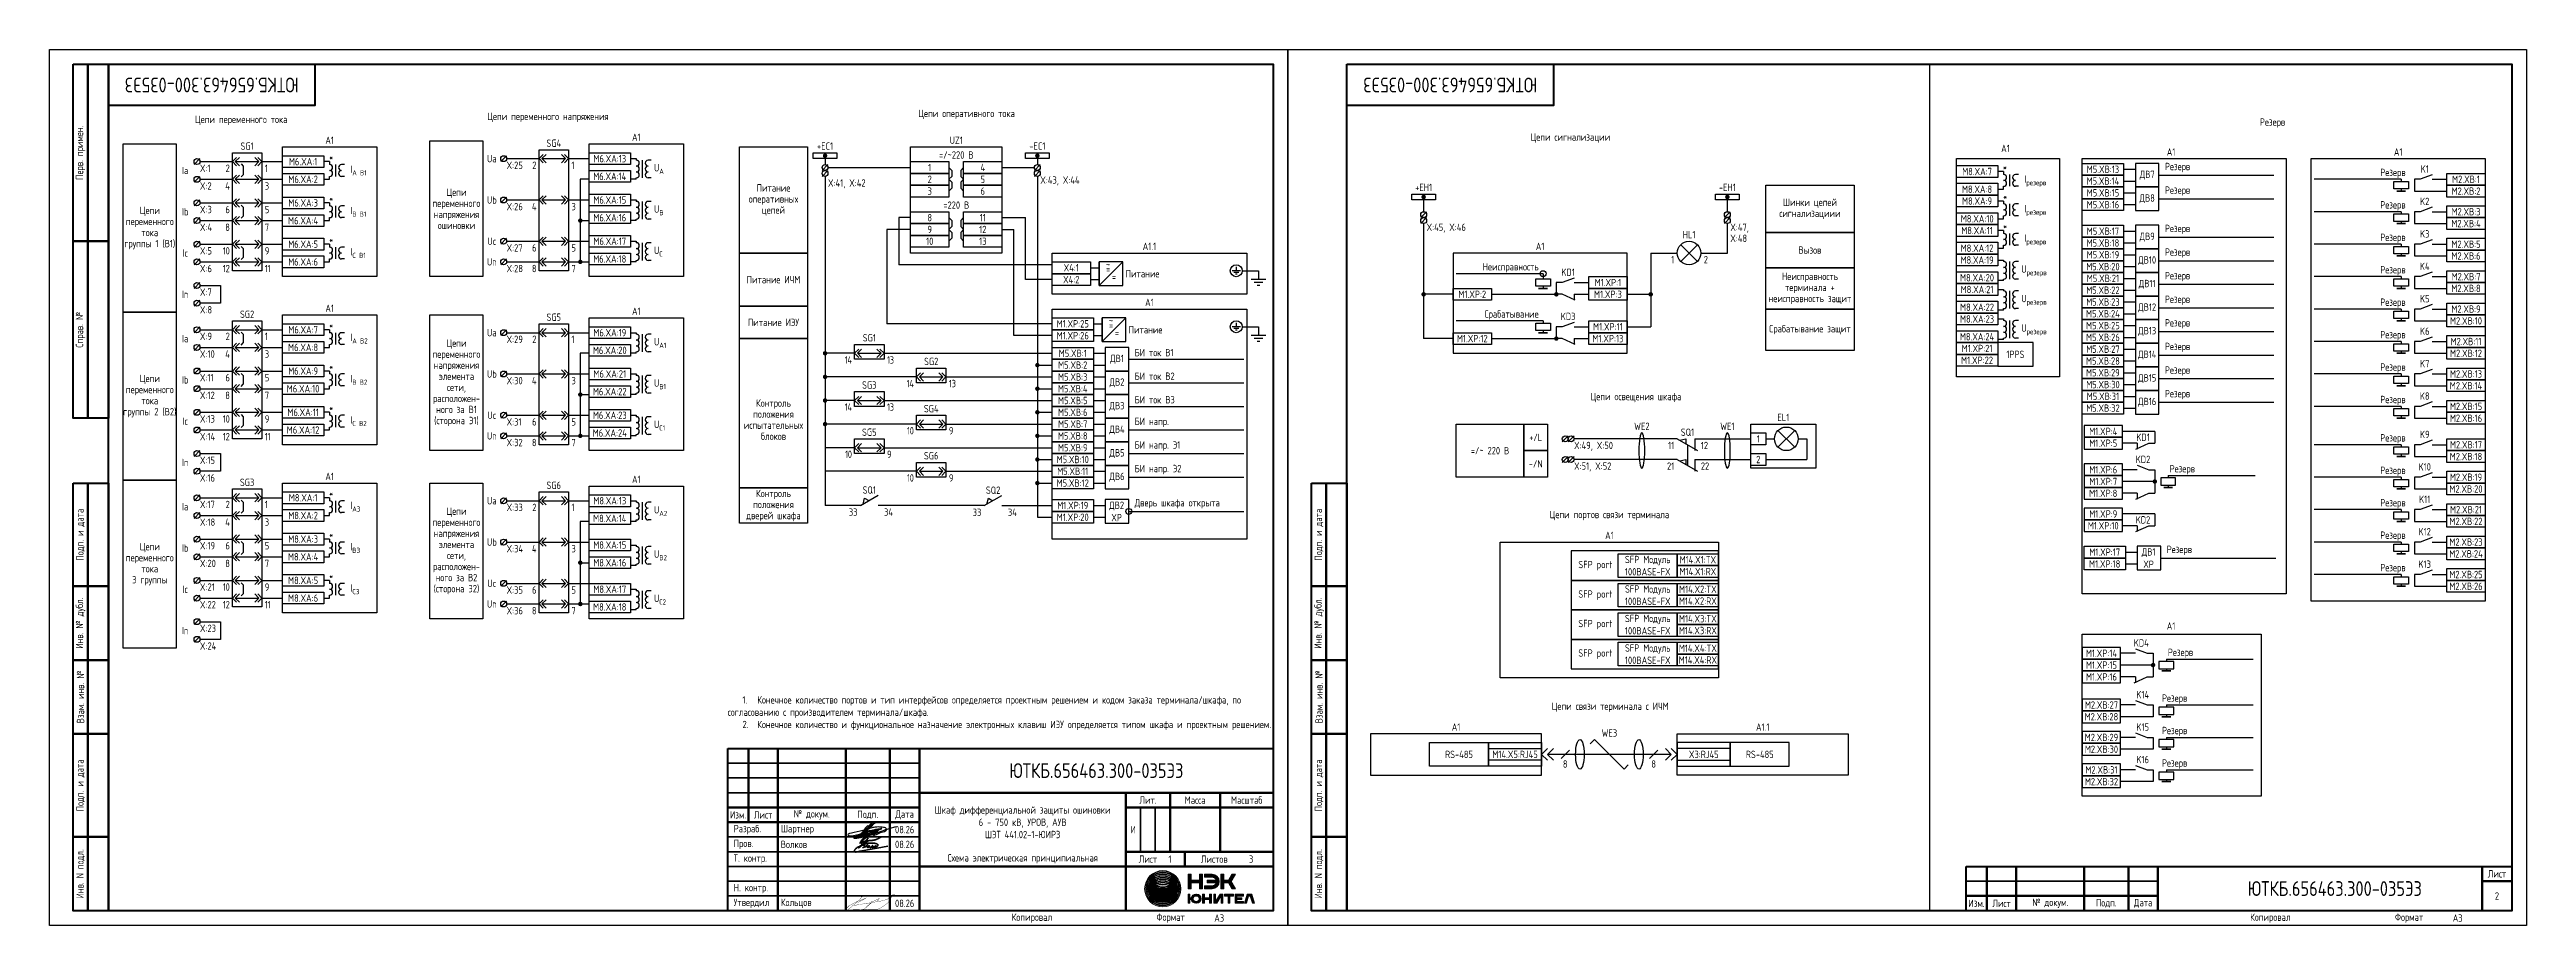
# Model space of a CAD drawing. Header units: millimetres. Extents: x -840 to 1644, y 0 to 561.
# Drawn here: x -210 to 630, y 0 to 297 of the extents above; entities that cross this region are included whole.
import ezdxf

# ---------------------------------------------------------------- set-up
doc = ezdxf.new("R2010")
doc.units = ezdxf.units.MM
doc.styles.add('Gost_type_A', font='GOST_A.TTF')

msp = doc.modelspace()

# ---------------------------------------------------------------- texts
at = {"char_height": 5, "width": 70, "attachment_point": 5, "rotation": 180, "style": 'Gost_type_A'}
for insert in [(-155, 285), (265, 285)]:
    msp.add_mtext('ЮТКБ.656463.300-035Э3', dxfattribs=dict(at, insert=insert))
at = {"char_height": 2.5, "style": 'Gost_type_A'}
for s, insert, width, attachment_point, line_spacing_factor in [('Цепи переменного тока', (-145, 273), 288, 5, 0.9), ('Цепи переменного напряжения', (-41, 274), 288, 5, 0.9), ('Цепи оперативного тока', (101, 275), 56, 5, 0.9), ('Резерв', (543.88, 272.09), 201, 5, 0.9), ('SG1', (-143, 263), 10, 8, 0.9), ('A1', (-115, 265), 32, 8, 0.9), ('Ua', (-60, 260), 6, 5, 0.9), ('SG4', (-39, 264), 10, 8, 0.9), ('A1', (-11, 266), 32, 8, 0.9), ('=/~220 В', (97.5, 260), 31, 8, 0.9), ('UZ1', (97.5, 265), 31, 8, 0.9), ('Цепи сигнализации', (305.75, 267), 197.5, 5, 0.9), ('A1', (453.31, 262.23), 35, 8, 0.9), ('A1', (509.47, 261), 59, 8, 0.9), ('A1', (586.5, 261), 59, 8, 0.9), ('Ia', (-164, 256), 6, 5, 0.9), ('X:1', (-159, 258), 10, 1, 0.9), ('X:2', (-159, 252), 10, 1, 0.9), ('{\\T0.9;4}', (-149, 252), 5, 3, 0.9), ('{\\T0.9; 2}', (-149, 258), 5, 3, 0.9), ('{\\T0.9;1}', (-137, 258), 5, 1, 0.9), ('{\\T0.9;3}', (-137, 252), 5, 1, 0.9), ('X:25', (-55, 259), 10, 1, 0.9), ('{\\T0.9;2}', (-45, 259), 5, 3, 0.9), ('{\\T0.9;1}', (-33, 259), 5, 1, 0.9), ('X:41, X:42', (54, 253), 16, 1, 0.9), ('X:43, X:44', (126, 254), 16, 1, 0.9), ('Цепи переменного тока\\Pгруппы 1 (В1) ', (-176, 236.5), 18, 5, 0.9), ('X:3', (-159, 244), 10, 1, 0.9), ('{\\T0.9;6}', (-149, 244), 5, 3, 0.9), ('{\\T0.9;5}', (-137, 244), 5, 1, 0.9), ('Цепи переменного напряжения\\Pошиновки ', (-72, 243), 18, 5, 0.9), ('Ub', (-60, 246), 6, 5, 0.9), ('X:26', (-55, 245), 10, 1, 0.9), ('{\\T0.9;4}', (-45, 245), 5, 3, 0.9), ('{\\T0.9;3}', (-33, 245), 5, 1, 0.9), ('Питание оперативных цепей', (35.5, 246), 23, 5, 0.9), ('=220 В', (97.5, 243), 31, 8, 0.9), ('Шинки цепей сигнализациии', (387, 243), 29.9999, 5, 0.9), ('Ib', (-164, 242), 6, 5, 0.9), ('X:4', (-159, 238), 10, 1, 0.9), ('{\\T0.9;8}', (-149, 238), 5, 3, 0.9), ('{\\T0.9;7}', (-137, 238), 5, 1, 0.9), ('X:45, X:46', (257, 238), 14, 1, 0.9), ('X:47,\\PX:48', (360, 238), 16, 1, 0.9), ('Ic', (-164, 228), 6, 5, 0.9), ('X:5', (-159, 230), 10, 1, 0.9), ('{\\T0.9;10}', (-149, 230), 5, 3, 0.9), ('{\\T0.9;9}', (-137, 230), 5, 1, 0.9), ('Uc', (-60, 232), 6, 5, 0.9), ('X:27', (-55, 231), 10, 1, 0.9), ('{\\T0.9;6}', (-45, 231), 5, 3, 0.9), ('{\\T0.9;5}', (-33, 231), 5, 1, 0.9), ('A1.1', (163, 229), 66, 8, 0.9), ('A1', (295.5, 229), 59, 8, 0.9), ('Вызов', (387, 229), 29.9999, 5, 0.9), ('X:6', (-159, 224), 10, 1, 0.9), ('{\\T0.9;12}', (-149, 224), 5, 3, 0.9), ('{\\T0.9;11}', (-137, 224), 5, 1, 0.9), ('Un', (-60, 225), 6, 5, 0.9), ('X:28', (-55, 224), 10, 1, 0.9), ('{\\T0.9;8}', (-45, 224), 5, 3, 0.9), ('{\\T0.9;7}', (-33, 224), 5, 1, 0.9), ('Питание ИЧМ', (35.5, 219), 23, 5, 0.9), ('Неисправность', (295, 223), 37, 6, 0.8), ('Неисправность терминала + неисправность защит', (387, 216), 29.9999, 5, 0.9), ('In', (-164, 214), 6, 5, 0.9), ('X:7', (-159, 216), 10, 1, 0.9), ('X:8', (-159, 210), 10, 1, 0.9), ('A1', (-115, 208), 32, 8, 0.9), ('A1', (163, 210), 66, 8, 0.9), ('SG2', (-143, 206), 10, 8, 0.9), ('Ua', (-60, 201), 6, 5, 0.9), ('SG5', (-39, 205), 10, 8, 0.9), ('A1', (-11, 207), 32, 8, 0.9), ('Питание ИЭУ', (35.5, 204.5), 23, 5, 0.9), ('Срабатывание', (295, 207), 37, 6, 0.8), ('Срабатывание защит', (387, 202), 29.9999, 5, 0.9), ('Ia', (-164, 199), 6, 5, 0.9), ('X:9', (-159, 201), 10, 1, 0.9), ('X:10', (-159, 195), 10, 1, 0.9), ('{\\T0.9;4}', (-149, 195), 5, 3, 0.9), ('{\\T0.9;2}', (-149, 201), 5, 3, 0.9), ('{\\T0.9;1}', (-137, 201), 5, 1, 0.9), ('{\\T0.9;3}', (-137, 195), 5, 1, 0.9), ('Цепи переменного напряжения элемента сети, расположен-\\Pного за В1 (сторона Э1) ', (-72, 184), 18, 5, 0.9), ('X:29', (-55, 200), 10, 1, 0.9), ('{\\T0.9;2}', (-45, 200), 5, 3, 0.9), ('{\\T0.9;1}', (-33, 200), 5, 1, 0.9), ('SG1', (68, 198), 10, 8, 0.9), ('Цепи переменного тока\\Pгруппы 2 (В2) ', (-176, 179.5), 18, 5, 0.9), ('Ib', (-164, 185), 6, 5, 0.9), ('X:11', (-159, 187), 10, 1, 0.9), ('{\\T0.9;6}', (-149, 187), 5, 3, 0.9), ('{\\T0.9;5}', (-137, 187), 5, 1, 0.9), ('Ub', (-60, 187), 6, 5, 0.9), ('X:30', (-55, 186), 10, 1, 0.9), ('{\\T0.9;4}', (-45, 186), 5, 3, 0.9), ('{\\T0.9;3}', (-33, 186), 5, 1, 0.9), ('{\\T0.9;14}', (62, 193), 5, 3, 0.9), ('{\\T0.9;13}', (74, 193), 5, 1, 0.9), ('{\\T0.9;14}', (83, 185), 5, 3, 0.9), ('SG2', (89, 190), 10, 8, 0.9), ('{\\T0.9;13}', (95, 185), 5, 1, 0.9), ('X:12', (-159, 181), 10, 1, 0.9), ('{\\T0.9;8}', (-149, 181), 5, 3, 0.9), ('{\\T0.9;7}', (-137, 181), 5, 1, 0.9), ('Контроль положения\\Pиспытательных блоков', (35.5, 171.5), 23, 5, 0.9), ('{\\T0.9;14}', (62, 177), 5, 3, 0.9), ('SG3', (68, 182), 10, 8, 0.9), ('{\\T0.9;13}', (74, 177), 5, 1, 0.9), ('SG4', (89, 174), 10, 8, 0.9), ('Цепи освещения шкафа', (328, 179), 122, 5, 0.9), ('Ic', (-164, 171), 6, 5, 0.9), ('X:13', (-159, 173), 10, 1, 0.9), ('{\\T0.9;10}', (-149, 173), 5, 3, 0.9), ('{\\T0.9;9}', (-137, 173), 5, 1, 0.9), ('Uc', (-60, 173), 6, 5, 0.9), ('X:31', (-55, 172), 10, 1, 0.9), ('{\\T0.9;6}', (-45, 172), 5, 3, 0.9), ('{\\T0.9;5}', (-33, 172), 5, 1, 0.9), ('SG5', (68, 166), 10, 8, 0.9), ('{\\T0.9;10}', (83, 169), 5, 3, 0.9), ('{\\T0.9;9}', (95, 169), 5, 1, 0.9), ('EL1', (378, 171), 21.9942, 8, 0.9), ('X:14', (-159, 167), 10, 1, 0.9), ('{\\T0.9;12}', (-149, 167), 5, 3, 0.9), ('{\\T0.9;11}', (-137, 167), 5, 1, 0.9), ('Un', (-60, 166), 6, 5, 0.9), ('X:32', (-55, 165), 10, 1, 0.9), ('{\\T0.9;8}', (-45, 165), 5, 3, 0.9), ('{\\T0.9;7}', (-33, 165), 5, 1, 0.9), ('{\\T0.9;10}', (62, 161), 5, 3, 0.9), ('{\\T0.9;9}', (74, 161), 5, 1, 0.9), ('SG6', (89, 158), 10, 8, 0.9), ('=/~ 220 В', (278.5, 161), 23, 5, 0.9), ('+/L', (294, 165.5), 8, 5, 0.9), ('X:49, X:50', (307.01, 164), 17.9949, 1, 0.9), ('In', (-164, 157), 6, 5, 0.9), ('X:15', (-159, 159), 10, 1, 0.9), ('X:16', (-159, 153), 10, 1, 0.9), ('SG3', (-143, 149), 10, 8, 0.9), ('A1', (-115, 151), 32, 8, 0.9), ('A1', (-11, 150), 32, 8, 0.9), ('{\\T0.9;10}', (83, 153), 5, 3, 0.9), ('{\\T0.9;9}', (95, 153), 5, 1, 0.9), ('-/N', (294, 156.5), 8, 5, 0.9), ('X:51, X:52', (307.01, 157), 17.9949, 1, 0.9), ('Резерв', (508.97, 154.53), 37, 4, 0.8), ('Ia', (-164, 142), 6, 5, 0.9), ('X:17', (-159, 144), 10, 1, 0.9), ('{\\T0.9;2}', (-149, 144), 5, 3, 0.9), ('{\\T0.9;1}', (-137, 144), 5, 1, 0.9), ('Ua', (-60, 144), 6, 5, 0.9), ('X:33', (-55, 143), 10, 1, 0.9), ('{\\T0.9;2}', (-45, 143), 5, 3, 0.9), ('SG6', (-39, 148), 10, 8, 0.9), ('{\\T0.9;1}', (-33, 143), 5, 1, 0.9), ('Контроль положения\\Pдверей шкафа', (35.5, 142.4), 23, 5, 0.9), ('X:18', (-159, 138), 10, 1, 0.9), ('{\\T0.9;4}', (-149, 138), 5, 3, 0.9), ('{\\T0.9;3}', (-137, 138), 5, 1, 0.9), ('Цепи переменного напряжения элемента сети, расположен-\\Pного за В2 (сторона Э2) ', (-72, 127), 18, 5, 0.9), ('Цепи портов связи терминала', (319, 139), 197.5, 5, 0.9), ('Цепи переменного тока\\P3 группы', (-176, 122.5), 18, 5, 0.9), ('Ib', (-164, 128), 6, 5, 0.9), ('X:19', (-159, 130), 10, 1, 0.9), ('{\\T0.9;6}', (-149, 130), 5, 3, 0.9), ('{\\T0.9;5}', (-137, 130), 5, 1, 0.9), ('Ub', (-60, 130), 6, 5, 0.9), ('X:34', (-55, 129), 10, 1, 0.9), ('{\\T0.9;4}', (-45, 129), 5, 3, 0.9), ('{\\T0.9;3}', (-33, 129), 5, 1, 0.9), ('A1', (319, 131), 74.0002, 8, 0.9), ('X:20', (-159, 124), 10, 1, 0.9), ('{\\T0.9;8}', (-149, 124), 5, 3, 0.9), ('{\\T0.9;7}', (-137, 124), 5, 1, 0.9), ('Ic', (-164, 114), 6, 5, 0.9), ('X:21', (-159, 116), 10, 1, 0.9), ('X:22', (-159, 110), 10, 1, 0.9), ('{\\T0.9;10}', (-149, 116), 5, 3, 0.9), ('{\\T0.9;12}', (-149, 110), 5, 3, 0.9), ('{\\T0.9;11}', (-137, 110), 5, 1, 0.9), ('{\\T0.9;9}', (-137, 116), 5, 1, 0.9), ('Un', (-60, 109), 6, 5, 0.9), ('Uc', (-60, 116), 6, 5, 0.9), ('X:35', (-55, 115), 10, 1, 0.9), ('{\\T0.9;6}', (-45, 115), 5, 3, 0.9), ('{\\T0.9;5}', (-33, 115), 5, 1, 0.9), ('In', (-164, 100), 6, 5, 0.9), ('X:23', (-159, 102), 10, 1, 0.9), ('X:36', (-55, 108), 10, 1, 0.9), ('{\\T0.9;8}', (-45, 108), 5, 3, 0.9), ('{\\T0.9;7}', (-33, 108), 5, 1, 0.9), ('A1', (509.47, 100.27), 59, 8, 0.9), ('X:24', (-159, 96), 10, 1, 0.9), ('Резерв', (508.37, 92.29), 37, 4, 0.8), ('A1', (267, 66), 58.0002, 8, 0.9), ('Цепи связи терминала с ИЧМ', (319.25, 74), 197.5, 5, 0.9), ('A1.1', (371, 66), 58.0002, 8, 0.9)]:
    msp.add_mtext(s, dxfattribs=dict(at, insert=insert, width=width, attachment_point=attachment_point, line_spacing_factor=line_spacing_factor))
at = {"style": 'Gost_type_A'}
for s, insert, char_height, width, attachment_point in [('*', (-114.5, 260.5), 2.5, 3, 5), ('M6.XA:13', (-20, 260.01), 2.5, 14, 5), ('+EC1', (53, 263), 2.5, 10, 8), ('-EC1', (125, 263), 2.5, 10, 8), ('M6.XA:2', (-124.01, 253), 2.5, 14.018, 5), ('M6.XA:1', (-124, 259), 2.5, 14, 5), ('\\A1;I{\\H0.7x;\\S^ A В1;}', (-108, 256), 2.5, 8, 4), ('M6.XA:14', (-20.01, 254), 2.5, 14.018, 5), ('\\A1;U{\\H0.7x;\\S^ А;}', (-5, 256.5), 2.5, 12, 4), ('2', (88.5, 253), 2.5, 13, 5), ('1', (88.5, 257), 2.5, 13, 5), ('4', (106.5, 257), 2.5, 13, 5), ('5', (106.5, 253), 2.5, 13, 5), ('M8.XA:7', (443.69, 255.64), 2.5, 14, 5), ('*', (453.13, 257.14), 2.5, 3, 5), ('\\A1;I{\\H0.7x;\\S^ резерв;}', (459.69, 252.64), 2.5, 8, 4), ('M5.XВ:14', (486.37, 252.41), 2.5, 14, 5), ('M5.XВ:13', (486.37, 256.41), 2.5, 14, 5), ('ДВ7', (501.37, 254.41), 2.5, 7.9998, 5), ('Резерв', (507.37, 255.41), 2.5, 27.8465, 7), ('Резерв', (589, 255), 2.5, 31.0015, 6), ('K1', (595.5, 256.5), 2.5, 5, 5), ('M2.XВ:1', (609.5, 253), 2.5, 13, 5), ('M6.XA:3', (-124, 245), 2.5, 14, 5), ('*', (-114.5, 246.5), 2.5, 3, 5), ('\\A1;I{\\H0.7x;\\S^ В В1;}', (-108, 242), 2.5, 8, 4), ('M6.XA:15', (-20, 246), 2.5, 14, 5), ('\\A1;U{\\H0.7x;\\S^ В;}', (-5, 242.5), 2.5, 12, 4), ('3', (88.5, 249), 2.5, 13, 5), ('6', (106.5, 249), 2.5, 13, 5), ('+EH1', (256, 249), 2.5, 10, 8), ('-EH1', (359, 249), 2.5, 10, 8), ('M8.XA:8', (443.68, 249.63), 2.5, 14.018, 5), ('M8.XA:9', (443.69, 245.64), 2.5, 14, 5), ('*', (453.19, 247.14), 2.5, 3, 5), ('\\A1;I{\\H0.7x;\\S^ резерв;}', (459.69, 242.64), 2.5, 8, 4), ('M5.XВ:15', (486.37, 248.41), 2.5, 14, 5), ('M5.XВ:16', (486.37, 244.41), 2.5, 14, 5), ('ДВ8', (501.37, 246.41), 2.5, 7.9998, 5), ('Резерв', (507.37, 247.41), 2.5, 27.8465, 7), ('Резерв', (589, 244), 2.5, 31.0015, 6), ('K2', (595.5, 245.5), 2.5, 5, 5), ('M2.XВ:2', (609.5, 249), 2.5, 13, 5), ('M6.XA:4', (-124.01, 238.99), 2.5, 14.018, 5), ('M6.XA:16', (-20.01, 239.99), 2.5, 14.018, 5), ('9', (88.5, 236), 2.5, 13, 5), ('8', (88.5, 240), 2.5, 13, 5), ('12', (106.5, 236), 2.5, 13, 5), ('11', (106.5, 240), 2.5, 13, 5), ('HL1', (346, 233), 2.5, 14, 8), ('M8.XA:10', (443.74, 239.61), 2.5, 14.018, 5), ('M8.XA:11', (443.69, 235.64), 2.5, 14, 5), ('*', (453.19, 237.14), 2.5, 3, 5), ('M5.XВ:17', (486.37, 235.41), 2.5, 14, 5), ('Резерв', (507.37, 234.41), 2.5, 27.8465, 7), ('K3', (595.5, 234.5), 2.5, 5, 5), ('M2.XВ:4', (609.5, 238), 2.5, 13, 5), ('M2.XВ:3', (609.5, 242), 2.5, 13, 5), ('M6.XA:5', (-124, 231), 2.5, 14, 5), ('*', (-114.5, 232.5), 2.5, 3, 5), ('\\A1;I{\\H0.7x;\\S^ C В1;}', (-108, 228), 2.5, 8, 4), ('M6.XA:18', (-20.01, 225.99), 2.5, 14.018, 5), ('M6.XA:17', (-20, 232), 2.5, 14, 5), ('\\A1;U{\\H0.7x;\\S^ С;}', (-5, 228.5), 2.5, 12, 4), ('10', (88.5, 232), 2.5, 13, 5), ('13', (106.5, 232), 2.5, 13, 5), ('1', (341, 227), 2.5, 6, 3), ('2', (351, 227), 2.5, 6, 1), ('M8.XA:19', (443.69, 225.64), 2.5, 14, 5), ('M8.XA:12', (443.68, 229.64), 2.5, 14.018, 5), ('\\A1;I{\\H0.7x;\\S^ резерв;}', (459.69, 232.64), 2.5, 8, 4), ('M5.XВ:18', (486.37, 231.41), 2.5, 14, 5), ('M5.XВ:19', (486.37, 227.41), 2.5, 14, 5), ('ДВ10', (501.37, 225.41), 2.5, 7.9998, 5), ('ДВ9', (501.37, 233.41), 2.5, 7.9998, 5), ('Резерв', (507.37, 226.41), 2.5, 27.8465, 7), ('Резерв', (589, 233), 2.5, 31.0015, 6), ('M2.XВ:5', (609.5, 231), 2.5, 13, 5), ('M2.XВ:6', (609.5, 227), 2.5, 13, 5), ('M6.XA:6', (-124.01, 224.99), 2.5, 14.018, 5), ('X4:2', (136.5, 219), 2.5, 13, 5), ('X4:1', (136.5, 223), 2.5, 13, 5), ('~', (149, 224.03), 2.5, 2.7, 5), ('=', (149, 222.53), 2.5, 6, 5), ('=', (151, 220), 2.5, 6, 5), ('Питание', (160.67, 220.99), 2.5, 11.3452, 5), ('KD1', (305, 221.5), 2.5, 8, 5), ('M1.XP:1', (318.5, 218), 2.5, 13, 5), ('M8.XA:20', (443.68, 219.63), 2.5, 14.018, 5), ('\\A1;U{\\H0.7x;\\S^ резерв;}', (458.69, 222.14), 2.5, 12, 4), ('M5.XВ:20', (486.37, 223.41), 2.5, 14, 5), ('M5.XВ:21', (486.37, 219.41), 2.5, 14, 5), ('ДВ11', (501.37, 217.41), 2.5, 7.9998, 5), ('Резерв', (507.37, 218.41), 2.5, 27.8465, 7), ('Резерв', (589, 222), 2.5, 31.0015, 6), ('K4', (595.5, 223.5), 2.5, 5, 5), ('M2.XВ:7', (609.5, 220), 2.5, 13, 5), ('M1.XP:2', (272.5, 214), 2.5, 13, 5), ('M1.XP:3', (318.5, 214), 2.5, 13, 5), ('M8.XA:22', (443.68, 209.64), 2.5, 14.018, 5), ('M8.XA:21', (443.69, 215.64), 2.5, 14, 5), ('\\A1;U{\\H0.7x;\\S^ резерв;}', (458.69, 212.14), 2.5, 12, 4), ('M5.XВ:23', (486.37, 211.41), 2.5, 14, 5), ('M5.XВ:22', (486.37, 215.41), 2.5, 14, 5), ('ДВ12', (501.37, 209.41), 2.5, 7.9998, 5), ('Резерв', (507.37, 210.41), 2.5, 27.8465, 7), ('Резерв', (589, 211), 2.5, 31.0015, 6), ('K5', (595.5, 212.5), 2.5, 5, 5), ('M2.XВ:8', (609.5, 216), 2.5, 13, 5), ('M2.XВ:9', (609.5, 209), 2.5, 13, 5), ('M6.XA:7', (-124, 202), 2.5, 14, 5), ('*', (-114.5, 203.5), 2.5, 3, 5), ('M6.XA:19', (-20, 201), 2.5, 14, 5), ('M1.XP:25', (137, 204), 2.5, 13.9956, 5), ('~', (150, 205.03), 2.5, 2.7, 5), ('=', (150, 203.53), 2.5, 6, 5), ('Питание', (161.67, 201.99), 2.5, 11.3452, 5), ('KD3', (305, 206.5), 2.5, 8, 5), ('M1.XP:11', (318.5, 203), 2.5, 13, 5), ('M8.XA:23', (443.69, 205.64), 2.5, 14, 5), ('\\A1;U{\\H0.7x;\\S^ резерв;}', (458.69, 202.14), 2.5, 12, 4), ('M5.XВ:24', (486.37, 207.41), 2.5, 14, 5), ('M5.XВ:25', (486.37, 203.41), 2.5, 14, 5), ('ДВ13', (501.37, 201.41), 2.5, 7.9998, 5), ('Резерв', (507.37, 202.41), 2.5, 27.8465, 7), ('K6', (595.5, 201.5), 2.5, 5, 5), ('M2.XВ:10', (609.5, 205), 2.5, 13, 5), ('M6.XA:8', (-124.01, 195.99), 2.5, 14.018, 5), ('\\A1;I{\\H0.7x;\\S^ A В2;}', (-108, 199), 2.5, 8, 4), ('M6.XA:20', (-20.01, 194.99), 2.5, 14.018, 5), ('\\A1;U{\\H0.7x;\\S^ А1;}', (-5, 197.5), 2.5, 12, 4), ('M1.XP:26', (137, 200), 2.5, 13.9956, 5), ('M5.XВ:1', (137, 194), 2.5, 14, 5), ('ДВ1', (152, 192), 2.5, 7.9998, 5), ('=', (152, 201), 2.5, 6, 5), ('БИ ток В1', (158, 193), 2.5, 27.8465, 7), ('M1.XP:12', (272.5, 199), 2.5, 13, 5), ('M1.XP:13', (318.5, 199), 2.5, 13, 5), ('M8.XA:24', (443.68, 199.63), 2.5, 14.018, 5), ('M1.XP:21', (443.69, 195.64), 2.5, 14, 5), ('1PPS', (456.69, 193.64), 2.5, 12, 5), ('M5.XВ:26', (486.37, 199.41), 2.5, 14, 5), ('M5.XВ:27', (486.37, 195.41), 2.5, 14, 5), ('ДВ14', (501.37, 193.41), 2.5, 7.9998, 5), ('Резерв', (507.37, 194.41), 2.5, 27.8465, 7), ('Резерв', (589, 200), 2.5, 31.0015, 6), ('M2.XВ:12', (609.5, 194), 2.5, 13, 5), ('M2.XВ:11', (609.5, 198), 2.5, 13, 5), ('M6.XA:9', (-124, 188), 2.5, 14, 5), ('*', (-114.5, 189.5), 2.5, 3, 5), ('\\A1;I{\\H0.7x;\\S^ В В2;}', (-108, 185), 2.5, 8, 4), ('M6.XA:21', (-20, 187), 2.5, 14, 5), ('\\A1;U{\\H0.7x;\\S^ В1;}', (-5, 183.5), 2.5, 12, 4), ('M5.XВ:3', (137, 186), 2.5, 14, 5), ('M5.XВ:2', (137, 190), 2.5, 14, 5), ('ДВ2', (152, 184), 2.5, 7.9998, 5), ('БИ ток В2', (158, 185), 2.5, 27.8465, 7), ('M1.XP:22', (443.69, 191.64), 2.5, 14, 5), ('M5.XВ:28', (486.37, 191.41), 2.5, 14, 5), ('M5.XВ:29', (486.37, 187.41), 2.5, 14, 5), ('ДВ15', (501.37, 185.41), 2.5, 7.9998, 5), ('Резерв', (507.37, 186.41), 2.5, 27.8465, 7), ('Резерв', (589, 189), 2.5, 31.0015, 6), ('K7', (595.5, 190.5), 2.5, 5, 5), ('M2.XВ:13', (609.5, 187), 2.5, 13, 5), ('M6.XA:10', (-124.01, 181.99), 2.5, 14.018, 5), ('M6.XA:22', (-20.01, 181), 2.5, 14.018, 5), ('M5.XВ:4', (137, 182), 2.5, 14, 5), ('M5.XВ:5', (137, 178), 2.5, 14, 5), ('ДВ3', (152, 176), 2.5, 7.9998, 5), ('БИ ток В3', (158, 177), 2.5, 31.722, 7), ('M5.XВ:30', (486.37, 183.41), 2.5, 14, 5), ('M5.XВ:32', (486.37, 175.41), 2.5, 14, 5), ('M5.XВ:31', (486.37, 179.41), 2.5, 14, 5), ('ДВ16', (501.37, 177.41), 2.5, 7.9998, 5), ('Резерв', (507.37, 178.41), 2.5, 27.8465, 7), ('Резерв', (589, 178), 2.5, 31.0015, 6), ('K8', (595.5, 179.5), 2.5, 5, 5), ('M2.XВ:14', (609.5, 183), 2.5, 13, 5), ('M2.XВ:15', (609.5, 176), 2.5, 13, 5), ('M6.XA:12', (-124.01, 168), 2.5, 14.018, 5), ('M6.XA:11', (-124, 174), 2.5, 14, 5), ('*', (-114.5, 175.5), 2.5, 3, 5), ('\\A1;I{\\H0.7x;\\S^ C В2;}', (-108, 171), 2.5, 8, 4), ('M6.XA:24', (-20.01, 166.99), 2.5, 14.018, 5), ('M6.XA:23', (-20, 173), 2.5, 14, 5), ('\\A1;U{\\H0.7x;\\S^ С1;}', (-5, 169.5), 2.5, 12, 4), ('M5.XВ:6', (137, 174), 2.5, 14, 5), ('M5.XВ:7', (137, 170), 2.5, 14, 5), ('ДВ4', (152, 168), 2.5, 7.9998, 5), ('\\pxt5;БИ напр.', (158, 169), 2.5, 35.3442, 7), ('WE2', (330, 168), 2.5, 10, 8), ('SQ1', (345.46, 166), 2.5, 10, 8), ('WE1', (359, 168), 2.5, 10, 8), ('M1.XP:4', (486.47, 167.53), 2.5, 13, 5), ('M2.XВ:16', (609.5, 172), 2.5, 13, 5), ('M5.XВ:8', (137, 166), 2.5, 14, 5), ('M5.XВ:9', (137, 162), 2.5, 14, 5), ('ДВ5', (152, 160), 2.5, 7.9998, 5), ('БИ напр. Э1', (158, 161), 2.5, 33.6483, 7), ('11', (341, 164), 2.5, 6, 3), ('12', (350, 164), 2.5, 6, 1), ('1', (369.5, 165), 2.5, 5, 5), ('M1.XP:5', (486.47, 163.53), 2.5, 13, 5), ('KD1', (499.97, 165.53), 2.5, 8, 5), ('Резерв', (589, 165), 2.5, 31.0015, 6), ('K9', (595.5, 166.5), 2.5, 5, 5), ('M2.XВ:18', (609.5, 159), 2.5, 13, 5), ('M2.XВ:17', (609.5, 163), 2.5, 13, 5), ('M5.XВ:10', (137, 158), 2.5, 14, 5), ('M5.XВ:12', (137, 150), 2.5, 14, 5), ('M5.XВ:11', (137, 154), 2.5, 14, 5), ('ДВ6', (152, 152), 2.5, 7.9998, 5), ('БИ напр. Э2', (158, 153), 2.5, 33.6483, 7), ('21', (341, 157), 2.5, 6, 3), ('22', (350, 157), 2.5, 6, 1), ('2', (369.5, 158), 2.5, 5, 5), ('M1.XP:6', (486.47, 154.53), 2.5, 13, 5), ('M1.XP:7', (486.47, 150.53), 2.5, 13, 5), ('KD2', (499.97, 158.03), 2.5, 8, 5), ('Резерв', (589, 154), 2.5, 31.0015, 6), ('K10', (595.5, 155.5), 2.5, 5, 5), ('M2.XВ:19', (609.5, 152), 2.5, 13, 5), ('M8.XA:1', (-124, 145), 2.5, 14, 5), ('*', (-114.5, 146.5), 2.5, 3, 5), ('\\A1;I{\\H0.7x;\\S^ A3;}', (-108, 142), 2.5, 8, 4), ('M8.XA:13', (-20, 144.01), 2.5, 14, 5), ('SQ1', (68, 146.4), 2.5, 10, 8), ('SQ2', (110, 146.35), 2.5, 10, 8), ('M1.XP:19', (137, 142.4), 2.5, 14, 5), ('ДВ2 XP', (151.88, 140.4), 2.5, 7.7588, 5), ('Дверь шкафа открыта', (158, 141.4), 2.5, 37, 7), ('M1.XP:8', (486.47, 146.53), 2.5, 13, 5), ('Резерв', (589, 143), 2.5, 31.0015, 6), ('K11', (595.5, 144.5), 2.5, 5, 5), ('M2.XВ:20', (609.5, 148), 2.5, 13, 5), ('M8.XA:2', (-124.01, 139), 2.5, 14.018, 5), ('M8.XA:14', (-20.01, 138), 2.5, 14.018, 5), ('\\A1;U{\\H0.7x;\\S^ А2;}', (-5, 140.5), 2.5, 12, 4), ('33', (64, 141.4), 2.5, 6, 3), ('34', (73, 141.4), 2.5, 6, 1), ('33', (106, 141.35), 2.5, 6, 3), ('34', (115, 141.35), 2.5, 6, 1), ('M1.XP:20', (137, 138.4), 2.5, 14, 5), ('M1.XP:10', (486.47, 135.53), 2.5, 13, 5), ('M1.XP:9', (486.47, 139.53), 2.5, 13, 5), ('KD2', (499.97, 137.53), 2.5, 8, 5), ('K12', (595.5, 133.5), 2.5, 5, 5), ('M2.XВ:22', (609.5, 137), 2.5, 13, 5), ('M2.XВ:21', (609.5, 141), 2.5, 13, 5), ('M8.XA:4', (-124.01, 124.99), 2.5, 14.018, 5), ('M8.XA:3', (-124, 131), 2.5, 14, 5), ('*', (-114.5, 132.5), 2.5, 3, 5), ('\\A1;I{\\H0.7x;\\S^ B3;}', (-108, 128), 2.5, 8, 4), ('M8.XA:15', (-20, 129), 2.5, 14, 5), ('\\A1;U{\\H0.7x;\\S^ В2;}', (-5, 125.5), 2.5, 12, 4), ('M1.XP:17', (486.97, 126.58), 2.5, 14, 5), ('ДВ1 XP', (501.85, 124.58), 2.5, 7.7588, 5), ('Резерв', (507.97, 125.58), 2.5, 37, 7), ('Резерв', (589, 132), 2.5, 31.0015, 6), ('M2.XВ:24', (609.5, 126), 2.5, 13, 5), ('M2.XВ:23', (609.5, 130), 2.5, 13, 5), ('M8.XA:5', (-124, 117), 2.5, 14, 5), ('*', (-114.5, 118.5), 2.5, 3, 5), ('M8.XA:16', (-20.01, 122.99), 2.5, 14.018, 5), ('SFP port', (320, 122), 2.5, 20, 6), ('SFP Mодуль 100BASE-FX', (332, 122), 2.5, 19.9998, 5), ('M14.X1:RX', (349, 120), 2.5, 14, 5), ('M14.X1:TX', (349, 124), 2.5, 14, 5), ('M1.XP:18', (486.97, 122.58), 2.5, 14, 5), ('Резерв', (589, 121), 2.5, 31.0015, 6), ('K13', (595.5, 122.5), 2.5, 5, 5), ('M2.XВ:25', (609.5, 119), 2.5, 13, 5), ('M8.XA:6', (-124.01, 110.99), 2.5, 14.018, 5), ('\\A1;I{\\H0.7x;\\S^ C3;}', (-108, 114), 2.5, 8, 4), ('M8.XA:18', (-20.01, 107.99), 2.5, 14.018, 5), ('M8.XA:17', (-20, 114), 2.5, 14, 5), ('\\A1;U{\\H0.7x;\\S^ С2;}', (-5, 110.5), 2.5, 12, 4), ('SFP port', (320, 112), 2.5, 20, 6), ('SFP Mодуль 100BASE-FX', (332, 112), 2.5, 19.9998, 5), ('M14.X2:RX', (349, 110), 2.5, 14, 5), ('M14.X2:TX', (349, 114), 2.5, 14, 5), ('M2.XВ:26', (609.5, 115), 2.5, 13, 5), ('SFP port', (320, 102), 2.5, 20, 6), ('SFP Mодуль 100BASE-FX', (332, 102), 2.5, 19.9998, 5), ('M14.X3:RX', (349, 100), 2.5, 14, 5), ('M14.X3:TX', (349, 104), 2.5, 14, 5), ('SFP port', (320, 92), 2.5, 20, 6), ('SFP Mодуль 100BASE-FX', (332, 92), 2.5, 19.9998, 5), ('M14.X4:TX', (349, 94), 2.5, 14, 5), ('M1.XP:14', (485.87, 92.29), 2.5, 13, 5), ('KD4', (499.37, 95.79), 2.5, 8, 5), ('M14.X4:RX', (349, 90), 2.5, 14, 5), ('M1.XP:15', (485.87, 88.29), 2.5, 13, 5), ('M1.XP:16', (485.87, 84.29), 2.5, 13, 5), ('\\A1;\\P\\P\\pxi2,t4;1.^IКонечное количество портов и тип интерфейсов определяется проектным решением и кодом заказа терминала/шкафа, по согласованию с производителем терминала/шкафа.\\P2.^IКонечное количество и функциональное назначение электронных клавиш ИЭУ определяется типом шкафа и проектным решением.', (20, 66.22), 2.5, 183, 7), ('M2.XВ:27', (485.87, 74.76), 2.5, 13, 5), ('K14', (499.87, 78.26), 2.5, 5, 5), ('Резерв', (506.37, 76.76), 2.5, 31.0015, 4), ('M2.XВ:28', (485.87, 70.76), 2.5, 13, 5), ('K15', (499.87, 67.26), 2.5, 5, 5), ('Резерв', (506.37, 65.76), 2.5, 31.0015, 4), ('RS-485', (268, 58), 2.5, 19.9998, 5), ('M14.X5:RJ45', (287, 58), 2.5, 18.0002, 5), ('WE3', (319, 64), 2.5, 20, 8), ('X3:RJ45', (351, 58), 2.5, 18.0002, 5), ('RS-485', (370, 58), 2.5, 19.9998, 5), ('M2.XВ:29', (485.87, 63.76), 2.5, 13, 5), ('M2.XВ:30', (485.87, 59.76), 2.5, 13, 5), ('ЮТКБ.656463.300-035Э3', (145, 52.5), 5, 120, 5), ('8', (304, 56), 2.5, 20, 2), ('8', (334, 56), 2.5, 20, 2), ('M2.XВ:31', (485.87, 52.76), 2.5, 13, 5), ('K16', (499.87, 56.26), 2.5, 5, 5), ('Резерв', (506.37, 54.76), 2.5, 31.0015, 4), ('M2.XВ:32', (485.87, 48.76), 2.5, 13, 5), ('Шартнер', (38, 32.5), 2.5, 22, 4), ('08.26', (80, 32.5), 2.5, 10, 5), ('Шкаф дифференциальной защиты ошиновки\\P6 - 750 кВ, УРОВ, АУВ \\PШЭТ 441.02-1-ЮИРЗ ', (120, 35), 2.5, 68, 5), ('И', (157.5, 32.49), 2.5, 5, 5), ('Волков', (38, 27.5), 2.5, 22, 4), ('08.26', (80, 27.5), 2.5, 10, 5), ('Схема электрическая принципиальная', (120, 21), 2.5, 70, 8), ('1', (170, 22.49), 2.5, 10, 5), ('3', (197.5, 22.49), 2.5, 15, 5), ('Кольцов', (38, 7.5), 2.5, 22, 4), ('08.26', (80, 7.5), 2.5, 10, 5), ('ЮТКБ.656463.300-035Э3', (565, 12.5), 5, 120, 5), ('2', (620, 10), 2.5, 10, 5), ('A3', (185, 2.5), 2.5, 20, 4), ('A3', (605, 2.5), 2.5, 20, 4)]:
    msp.add_mtext(s, dxfattribs=dict(at, insert=insert, char_height=char_height, width=width, attachment_point=attachment_point))

# ---------------------------------------------------------------- blocks, each defined once
blk = doc.blocks.new('Формат_А3')
blk.add_lwpolyline([(-420, 297), (0, 297), (0, 0), (-420, 0)], close=True)
at = {"lineweight": 50}
blk.add_lwpolyline([(-400, 292), (-5, 292), (-5, 5), (-400, 5)], close=True, dxfattribs=at)
blk = doc.blocks.new('Штамп угловой верхний')
at = {"lineweight": 50}
blk.add_lwpolyline([(0, 0), (70, 0), (70, -14), (0, -14)], close=True, dxfattribs=at)
blk = doc.blocks.new('Штамп левый верхний')
at = {"lineweight": 50}
for points in [[(-12, 0), (-7, 0), (-7, -60), (-12, -60)], [(-7, 0), (0, 0), (0, -60), (-7, -60)], [(-12, -60), (-7, -60), (-7, -120), (-12, -120)], [(-7, -60), (0, -60), (0, -120), (-7, -120)]]:
    blk.add_lwpolyline(points, close=True, dxfattribs=at)
at = {"char_height": 2.5, "width": 60, "attachment_point": 5, "rotation": 90, "style": 'Gost_type_A'}
for s, insert in [('Перв. примен.', (-9.5, -30)), ('Справ. №', (-9.5, -90))]:
    blk.add_mtext(s, dxfattribs=dict(at, insert=insert))
blk = doc.blocks.new('Штамп левый нижний')
at = {"lineweight": 50}
for points in [[(-12, 145), (-7, 145), (-7, 110), (-12, 110)], [(-7, 145), (0, 145), (0, 110), (-7, 110)], [(-12, 110), (-7, 110), (-7, 85), (-12, 85)], [(-7, 110), (0, 110), (0, 85), (-7, 85)], [(-12, 85), (-7, 85), (-7, 60), (-12, 60)], [(-7, 85), (0, 85), (0, 60), (-7, 60)], [(-12, 60), (-7, 60), (-7, 25), (-12, 25)], [(-7, 60), (0, 60), (0, 25), (-7, 25)], [(-12, 25), (-7, 25), (-7, 0), (-12, 0)], [(-7, 25), (0, 25), (0, 0), (-7, 0)]]:
    blk.add_lwpolyline(points, close=True, dxfattribs=at)
at = {"char_height": 2.5, "attachment_point": 5, "rotation": 90, "style": 'Gost_type_A'}
for s, insert, width in [('Подп. и дата', (-9.5, 127.5), 35), ('Инв. № дубл.', (-9.5, 97.5), 25), ('Взам. инв. №', (-9.5, 72.5), 25), ('Подп. и дата', (-9.5, 42.5), 35), ('Инв. N подл.', (-9.5, 12.5), 25)]:
    blk.add_mtext(s, dxfattribs=dict(at, insert=insert, width=width))
blk = doc.blocks.new('*U15')
at = {"lineweight": 0, "true_color": 0x00cb62}
h = blk.add_hatch(color=112, dxfattribs=at)
h.dxf.hatch_style = 1
edge = h.paths.add_edge_path()
edge.add_spline(control_points=[(-12.47, 6.09), (-15.86, 6.09), (-18.61, 3.34), (-18.61, -0.05)], knot_values=[1, 1, 1, 1, 2, 2, 2, 2], degree=3, periodic=0)
edge.add_spline(control_points=[(-18.61, -0.05), (-18.61, -3.43), (-15.86, -6.19), (-12.47, -6.19)], knot_values=[0, 0, 0, 0, 1, 1, 1, 1], degree=3, periodic=0)
edge.add_spline(control_points=[(-12.47, -6.19), (-9.09, -6.19), (-6.33, -3.43), (-6.33, -0.05)], knot_values=[3, 3, 3, 3, 4, 4, 4, 4], degree=3, periodic=0)
edge.add_spline(control_points=[(-6.33, -0.05), (-6.33, 3.34), (-9.09, 6.09), (-12.47, 6.09)], knot_values=[2, 2, 2, 2, 3, 3, 3, 3], degree=3, periodic=0)
edge = h.paths.add_edge_path(flags=16)
edge.add_spline(control_points=[(-18.23, -0.05), (-18.23, 3.21), (-15.73, 5.95), (-12.47, 5.95)], knot_values=[0, 0, 0, 0, 1, 1, 1, 1], degree=3, periodic=0)
edge.add_spline(control_points=[(-12.47, 5.95), (-9.21, 5.95), (-6.71, 3.21), (-6.71, -0.05)], knot_values=[3, 3, 3, 3, 4, 4, 4, 4], degree=3, periodic=0)
edge.add_spline(control_points=[(-6.71, -0.05), (-6.71, -3.3), (-9.21, -5.83), (-12.47, -5.83)], knot_values=[2, 2, 2, 2, 3, 3, 3, 3], degree=3, periodic=0)
edge.add_spline(control_points=[(-12.47, -5.83), (-15.73, -5.83), (-18.23, -3.3), (-18.23, -0.05)], knot_values=[1, 1, 1, 1, 2, 2, 2, 2], degree=3, periodic=0)
h = blk.add_hatch(color=112, dxfattribs=at)
h.dxf.hatch_style = 1
edge = h.paths.add_edge_path()
edge.add_spline(control_points=[(-12.47, 5.52), (-15.66, 5.52), (-18.25, 3.02), (-18.25, -0.05)], knot_values=[1, 1, 1, 1, 2, 2, 2, 2], degree=3, periodic=0)
edge.add_spline(control_points=[(-18.25, -0.05), (-18.25, -3.11), (-15.66, -5.61), (-12.47, -5.61)], knot_values=[0, 0, 0, 0, 1, 1, 1, 1], degree=3, periodic=0)
edge.add_spline(control_points=[(-12.47, -5.61), (-9.28, -5.61), (-6.69, -3.11), (-6.69, -0.05)], knot_values=[3, 3, 3, 3, 4, 4, 4, 4], degree=3, periodic=0)
edge.add_spline(control_points=[(-6.69, -0.05), (-6.69, 3.02), (-9.28, 5.52), (-12.47, 5.52)], knot_values=[2, 2, 2, 2, 3, 3, 3, 3], degree=3, periodic=0)
edge = h.paths.add_edge_path(flags=16)
edge.add_spline(control_points=[(-17.86, -0.05), (-17.86, 2.9), (-15.53, 5.38), (-12.47, 5.38)], knot_values=[0, 0, 0, 0, 1, 1, 1, 1], degree=3, periodic=0)
edge.add_spline(control_points=[(-12.47, 5.38), (-9.41, 5.38), (-7.08, 2.9), (-7.08, -0.05)], knot_values=[3, 3, 3, 3, 4, 4, 4, 4], degree=3, periodic=0)
edge.add_spline(control_points=[(-7.08, -0.05), (-7.08, -2.99), (-9.41, -5.26), (-12.47, -5.26), (-15.53, -5.26), (-17.86, -2.99), (-17.86, -0.05)], knot_values=[1, 1, 1, 1, 2, 2, 2, 3, 3, 3, 3], degree=3, periodic=0)
h = blk.add_hatch(color=112, dxfattribs=at)
h.dxf.hatch_style = 1
edge = h.paths.add_edge_path()
edge.add_spline(control_points=[(-17.88, -0.05), (-17.88, -2.8), (-15.46, -5.04), (-12.47, -5.04)], knot_values=[0, 0, 0, 0, 1, 1, 1, 1], degree=3, periodic=0)
edge.add_spline(control_points=[(-12.47, -5.04), (-9.49, -5.04), (-7.06, -2.8), (-7.06, -0.05)], knot_values=[3, 3, 3, 3, 4, 4, 4, 4], degree=3, periodic=0)
edge.add_spline(control_points=[(-7.06, -0.05), (-7.06, 2.71), (-9.49, 4.95), (-12.47, 4.95)], knot_values=[2, 2, 2, 2, 3, 3, 3, 3], degree=3, periodic=0)
edge.add_spline(control_points=[(-12.47, 4.95), (-15.46, 4.95), (-17.88, 2.71), (-17.88, -0.05)], knot_values=[1, 1, 1, 1, 2, 2, 2, 2], degree=3, periodic=0)
edge = h.paths.add_edge_path(flags=16)
edge.add_spline(control_points=[(-17.5, -0.05), (-17.5, 2.58), (-15.33, 4.8), (-12.47, 4.8)], knot_values=[0, 0, 0, 0, 1, 1, 1, 1], degree=3, periodic=0)
edge.add_spline(control_points=[(-12.47, 4.8), (-9.61, 4.8), (-7.44, 2.58), (-7.44, -0.05)], knot_values=[3, 3, 3, 3, 4, 4, 4, 4], degree=3, periodic=0)
edge.add_spline(control_points=[(-7.44, -0.05), (-7.44, -2.67), (-9.61, -4.68), (-12.47, -4.68)], knot_values=[2, 2, 2, 2, 3, 3, 3, 3], degree=3, periodic=0)
edge.add_spline(control_points=[(-12.47, -4.68), (-15.33, -4.68), (-17.5, -2.67), (-17.5, -0.05)], knot_values=[1, 1, 1, 1, 2, 2, 2, 2], degree=3, periodic=0)
h = blk.add_hatch(color=112, dxfattribs=at)
h.dxf.hatch_style = 1
edge = h.paths.add_edge_path()
edge.add_spline(control_points=[(-7.44, -0.05), (-7.44, 0.28), (-7.47, 0.6), (-7.54, 0.91)], knot_values=[3, 3, 3, 3, 3.12466, 3.12466, 3.12466, 3.12466], degree=3, periodic=0)
edge.add_spline(control_points=[(-7.54, 0.91), (-8.04, 2.89), (-10.06, 4.37), (-12.47, 4.37)], knot_values=[2, 2, 2, 2, 2.864772, 2.864772, 2.864772, 2.864772], degree=3, periodic=0)
edge.add_spline(control_points=[(-12.47, 4.37), (-14.88, 4.37), (-16.9, 2.89), (-17.4, 0.91)], knot_values=[1.135231, 1.135231, 1.135231, 1.135231, 2, 2, 2, 2], degree=3, periodic=0)
edge.add_spline(control_points=[(-17.4, 0.91), (-17.47, 0.6), (-17.5, 0.28), (-17.5, -0.05)], knot_values=[0.875337, 0.875337, 0.875337, 0.875337, 1, 1, 1, 1], degree=3, periodic=0)
edge.add_spline(control_points=[(-17.5, -0.05), (-17.5, -0.39), (-17.46, -0.73), (-17.39, -1.05)], knot_values=[1, 1, 1, 1, 1.132178, 1.132178, 1.132178, 1.132178], degree=3, periodic=0)
edge.add_spline(control_points=[(-17.39, -1.05), (-16.87, -3), (-14.86, -4.46), (-12.47, -4.46)], knot_values=[0, 0, 0, 0, 0.858028, 0.858028, 0.858028, 0.858028], degree=3, periodic=0)
edge.add_spline(control_points=[(-12.47, -4.46), (-10.08, -4.46), (-8.07, -3), (-7.55, -1.05)], knot_values=[3.141968, 3.141968, 3.141968, 3.141968, 4, 4, 4, 4], degree=3, periodic=0)
edge.add_spline(control_points=[(-7.55, -1.05), (-7.48, -0.73), (-7.44, -0.39), (-7.44, -0.05)], knot_values=[2.867825, 2.867825, 2.867825, 2.867825, 3, 3, 3, 3], degree=3, periodic=0)
edge = h.paths.add_edge_path(flags=16)
edge.add_spline(control_points=[(-17.16, -0.05), (-17.16, 0.24), (-17.12, 0.51), (-17.05, 0.77)], knot_values=[1, 1, 1, 1, 1.132889, 1.132889, 1.132889, 1.132889], degree=3, periodic=0)
edge.add_spline(control_points=[(-17.05, 0.77), (-16.64, 2.71), (-14.81, 4.23), (-12.47, 4.23)], knot_values=[0, 0, 0, 0, 0.878882, 0.878882, 0.878882, 0.878882], degree=3, periodic=0)
edge.add_spline(control_points=[(-12.47, 4.23), (-10.13, 4.23), (-8.3, 2.71), (-7.89, 0.77)], knot_values=[3.121118, 3.121118, 3.121118, 3.121118, 4, 4, 4, 4], degree=3, periodic=0)
edge.add_spline(control_points=[(-7.89, 0.77), (-7.82, 0.51), (-7.78, 0.24), (-7.78, -0.05)], knot_values=[2.867111, 2.867111, 2.867111, 2.867111, 3, 3, 3, 3], degree=3, periodic=0)
edge.add_spline(control_points=[(-7.78, -0.05), (-7.78, -0.34), (-7.82, -0.63), (-7.9, -0.9)], knot_values=[3, 3, 3, 3, 3.139265, 3.139265, 3.139265, 3.139265], degree=3, periodic=0)
edge.add_spline(control_points=[(-7.9, -0.9), (-8.33, -2.78), (-10.15, -4.11), (-12.47, -4.11), (-14.79, -4.11), (-16.61, -2.78), (-17.04, -0.9)], knot_values=[1.128324, 1.128324, 1.128324, 1.128324, 2, 2, 2, 2.871676, 2.871676, 2.871676, 2.871676], degree=3, periodic=0)
edge.add_spline(control_points=[(-17.04, -0.9), (-17.12, -0.63), (-17.16, -0.34), (-17.16, -0.05)], knot_values=[0.860735, 0.860735, 0.860735, 0.860735, 1, 1, 1, 1], degree=3, periodic=0)
edge = h.paths.add_edge_path(flags=0)
edge.add_spline(control_points=[(-16.8, -0.05), (-16.8, 0.19), (-16.76, 0.42), (-16.7, 0.64)], knot_values=[1, 1, 1, 1, 1.129952, 1.129952, 1.129952, 1.129952], degree=3, periodic=0)
edge.add_spline(control_points=[(-16.7, 0.64), (-16.34, 2.32), (-14.64, 3.65), (-12.47, 3.65)], knot_values=[0, 0, 0, 0, 0.883348, 0.883348, 0.883348, 0.883348], degree=3, periodic=0)
edge.add_spline(control_points=[(-12.47, 3.65), (-10.3, 3.65), (-8.6, 2.32), (-8.24, 0.64)], knot_values=[3.11667, 3.11667, 3.11667, 3.11667, 4, 4, 4, 4], degree=3, periodic=0)
edge.add_spline(control_points=[(-8.24, 0.64), (-8.18, 0.42), (-8.14, 0.19), (-8.14, -0.05)], knot_values=[2.870028, 2.870028, 2.870028, 2.870028, 3, 3, 3, 3], degree=3, periodic=0)
edge.add_spline(control_points=[(-8.14, -0.05), (-8.14, -0.29), (-8.18, -0.53), (-8.25, -0.76)], knot_values=[3, 3, 3, 3, 3.135947, 3.135947, 3.135947, 3.135947], degree=3, periodic=0)
edge.add_spline(control_points=[(-8.25, -0.76), (-8.63, -2.39), (-10.32, -3.54), (-12.47, -3.54)], knot_values=[2, 2, 2, 2, 2.876458, 2.876458, 2.876458, 2.876458], degree=3, periodic=0)
edge.add_spline(control_points=[(-12.47, -3.54), (-14.63, -3.54), (-16.31, -2.39), (-16.69, -0.76)], knot_values=[1.12352, 1.12352, 1.12352, 1.12352, 2, 2, 2, 2], degree=3, periodic=0)
edge.add_spline(control_points=[(-16.69, -0.76), (-16.76, -0.53), (-16.8, -0.29), (-16.8, -0.05)], knot_values=[0.864077, 0.864077, 0.864077, 0.864077, 1, 1, 1, 1], degree=3, periodic=0)
edge = h.paths.add_edge_path(flags=0)
edge.add_spline(control_points=[(-16.43, -0.05), (-16.43, 0.14), (-16.41, 0.33), (-16.35, 0.5)], knot_values=[1, 1, 1, 1, 1.126377, 1.126377, 1.126377, 1.126377], degree=3, periodic=0)
edge.add_spline(control_points=[(-16.35, 0.5), (-16.03, 1.93), (-14.48, 3.08), (-12.47, 3.08)], knot_values=[0, 0, 0, 0, 0.888928, 0.888928, 0.888928, 0.888928], degree=3, periodic=0)
edge.add_spline(control_points=[(-12.47, 3.08), (-10.46, 3.08), (-8.91, 1.93), (-8.59, 0.5)], knot_values=[3.111075, 3.111075, 3.111075, 3.111075, 4, 4, 4, 4], degree=3, periodic=0)
edge.add_spline(control_points=[(-8.59, 0.5), (-8.54, 0.33), (-8.51, 0.14), (-8.51, -0.05)], knot_values=[2.87362, 2.87362, 2.87362, 2.87362, 3, 3, 3, 3], degree=3, periodic=0)
edge.add_spline(control_points=[(-8.51, -0.05), (-8.51, -0.24), (-8.54, -0.43), (-8.6, -0.62)], knot_values=[3, 3, 3, 3, 3.131788, 3.131788, 3.131788, 3.131788], degree=3, periodic=0)
edge.add_spline(control_points=[(-8.6, -0.62), (-8.93, -2), (-10.48, -2.96), (-12.47, -2.96)], knot_values=[2, 2, 2, 2, 2.882553, 2.882553, 2.882553, 2.882553], degree=3, periodic=0)
edge.add_spline(control_points=[(-12.47, -2.96), (-14.46, -2.96), (-16.01, -2), (-16.34, -0.62)], knot_values=[1.117444, 1.117444, 1.117444, 1.117444, 2, 2, 2, 2], degree=3, periodic=0)
edge.add_spline(control_points=[(-16.34, -0.62), (-16.4, -0.43), (-16.43, -0.24), (-16.43, -0.05)], knot_values=[0.868215, 0.868215, 0.868215, 0.868215, 1, 1, 1, 1], degree=3, periodic=0)
edge = h.paths.add_edge_path(flags=0)
edge.add_spline(control_points=[(-16, -0.48), (-16.05, -0.34), (-16.07, -0.19), (-16.07, -0.05), (-16.07, 0.1), (-16.05, 0.24), (-16, 0.37)], knot_values=[0.873534, 0.873534, 0.873534, 0.873534, 1, 1, 1, 1.12176, 1.12176, 1.12176, 1.12176], degree=3, periodic=0)
edge.add_spline(control_points=[(-16, 0.37), (-15.73, 1.55), (-14.32, 2.51), (-12.47, 2.51), (-10.63, 2.51), (-9.21, 1.55), (-8.94, 0.37)], knot_values=[3.103684, 3.103684, 3.103684, 3.103684, 3.999991, 3.999991, 3.999991, 4.896306, 4.896306, 4.896306, 4.896306], degree=3, periodic=0)
edge.add_spline(control_points=[(-8.94, 0.37), (-8.89, 0.24), (-8.87, 0.1), (-8.87, -0.05), (-8.87, -0.19), (-8.9, -0.34), (-8.94, -0.48)], knot_values=[2.878251, 2.878251, 2.878251, 2.878251, 3, 3, 3, 3.126453, 3.126453, 3.126453, 3.126453], degree=3, periodic=0)
edge.add_spline(control_points=[(-8.94, -0.48), (-9.23, -1.61), (-10.64, -2.39), (-12.47, -2.39), (-14.3, -2.39), (-15.71, -1.61), (-16, -0.48)], knot_values=[1.109435, 1.109435, 1.109435, 1.109435, 2.000012, 2.000012, 2.000012, 2.890577, 2.890577, 2.890577, 2.890577], degree=3, periodic=0)
edge = h.paths.add_edge_path(flags=0)
edge.add_spline(control_points=[(-15.71, -0.05), (-15.71, 0.06), (-15.69, 0.16), (-15.65, 0.26)], knot_values=[1, 1, 1, 1, 1.121318, 1.121318, 1.121318, 1.121318], degree=3, periodic=0)
edge.add_spline(control_points=[(-15.65, 0.26), (-15.41, 1.17), (-14.14, 1.93), (-12.47, 1.93)], knot_values=[0, 0, 0, 0, 0.9007, 0.9007, 0.9007, 0.9007], degree=3, periodic=0)
edge.add_spline(control_points=[(-12.47, 1.93), (-10.8, 1.93), (-9.53, 1.17), (-9.29, 0.26)], knot_values=[3.099305, 3.099305, 3.099305, 3.099305, 4, 4, 4, 4], degree=3, periodic=0)
edge.add_spline(control_points=[(-9.29, 0.26), (-9.25, 0.16), (-9.23, 0.06), (-9.23, -0.05)], knot_values=[2.878676, 2.878676, 2.878676, 2.878676, 3, 3, 3, 3], degree=3, periodic=0)
edge.add_spline(control_points=[(-9.23, -0.05), (-9.23, -0.16), (-9.25, -0.26), (-9.3, -0.36)], knot_values=[3, 3, 3, 3, 3.126159, 3.126159, 3.126159, 3.126159], degree=3, periodic=0)
edge.add_spline(control_points=[(-9.3, -0.36), (-9.55, -1.23), (-10.81, -1.81), (-12.47, -1.81), (-14.13, -1.81), (-15.4, -1.23), (-15.64, -0.36)], knot_values=[1.105344, 1.105344, 1.105344, 1.105344, 1.999995, 1.999995, 1.999995, 2.89465, 2.89465, 2.89465, 2.89465], degree=3, periodic=0)
edge.add_spline(control_points=[(-15.64, -0.36), (-15.69, -0.26), (-15.71, -0.16), (-15.71, -0.05)], knot_values=[0.873848, 0.873848, 0.873848, 0.873848, 1, 1, 1, 1], degree=3, periodic=0)
edge = h.paths.add_edge_path(flags=0)
edge.add_spline(control_points=[(-15.35, -0.05), (-15.35, 0.03), (-15.33, 0.09), (-15.29, 0.16)], knot_values=[1, 1, 1, 1, 1.112633, 1.112633, 1.112633, 1.112633], degree=3, periodic=0)
edge.add_spline(control_points=[(-15.29, 0.16), (-15.09, 0.79), (-13.95, 1.36), (-12.47, 1.36)], knot_values=[0, 0, 0, 0, 0.904875, 0.904875, 0.904875, 0.904875], degree=3, periodic=0)
edge.add_spline(control_points=[(-12.47, 1.36), (-11, 1.36), (-9.85, 0.79), (-9.65, 0.16)], knot_values=[3.095133, 3.095133, 3.095133, 3.095133, 4, 4, 4, 4], degree=3, periodic=0)
edge.add_spline(control_points=[(-9.65, 0.16), (-9.61, 0.09), (-9.59, 0.03), (-9.59, -0.05)], knot_values=[2.887357, 2.887357, 2.887357, 2.887357, 3, 3, 3, 3], degree=3, periodic=0)
edge.add_spline(control_points=[(-9.59, -0.05), (-9.59, -0.12), (-9.62, -0.19), (-9.65, -0.26)], knot_values=[3, 3, 3, 3, 3.117814, 3.117814, 3.117814, 3.117814], degree=3, periodic=0)
edge.add_spline(control_points=[(-9.65, -0.26), (-9.87, -0.85), (-11.01, -1.24), (-12.47, -1.24)], knot_values=[2, 2, 2, 2, 2.897768, 2.897768, 2.897768, 2.897768], degree=3, periodic=0)
edge.add_spline(control_points=[(-12.47, -1.24), (-13.93, -1.24), (-15.07, -0.85), (-15.29, -0.26)], knot_values=[1.102221, 1.102221, 1.102221, 1.102221, 2, 2, 2, 2], degree=3, periodic=0)
edge.add_spline(control_points=[(-15.29, -0.26), (-15.33, -0.19), (-15.35, -0.12), (-15.35, -0.05)], knot_values=[0.882198, 0.882198, 0.882198, 0.882198, 1, 1, 1, 1], degree=3, periodic=0)
edge = h.paths.add_edge_path(flags=0)
edge.add_spline(control_points=[(-14.98, -0.05), (-14.98, -0.01), (-14.97, 0.02), (-14.94, 0.05)], knot_values=[0.901648, 0.901648, 0.901648, 0.901648, 1, 1, 1, 1], degree=3, periodic=0)
edge.add_spline(control_points=[(-14.94, 0.05), (-14.79, 0.38), (-13.85, 0.78), (-12.47, 0.78)], knot_values=[0, 0, 0, 0, 0.912829, 0.912829, 0.912829, 0.912829], degree=3, periodic=0)
edge.add_spline(control_points=[(-12.47, 0.78), (-11.09, 0.78), (-10.15, 0.38), (-10, 0.05)], knot_values=[3.087219, 3.087219, 3.087219, 3.087219, 4, 4, 4, 4], degree=3, periodic=0)
edge.add_spline(control_points=[(-10, 0.05), (-9.97, 0.02), (-9.96, -0.01), (-9.96, -0.05)], knot_values=[3, 3, 3, 3, 3.098413, 3.098413, 3.098413, 3.098413], degree=3, periodic=0)
edge.add_spline(control_points=[(-9.96, -0.05), (-9.96, -0.08), (-9.97, -0.12), (-10.01, -0.15)], knot_values=[2.896056, 2.896056, 2.896056, 2.896056, 3, 3, 3, 3], degree=3, periodic=0)
edge.add_spline(control_points=[(-10.01, -0.15), (-10.17, -0.45), (-11.1, -0.67), (-12.47, -0.67)], knot_values=[2, 2, 2, 2, 2.903474, 2.903474, 2.903474, 2.903474], degree=3, periodic=0)
edge.add_spline(control_points=[(-12.47, -0.67), (-13.84, -0.67), (-14.77, -0.45), (-14.93, -0.15)], knot_values=[1.096469, 1.096469, 1.096469, 1.096469, 2, 2, 2, 2], degree=3, periodic=0)
edge.add_spline(control_points=[(-14.93, -0.15), (-14.97, -0.12), (-14.98, -0.08), (-14.98, -0.05)], knot_values=[1, 1, 1, 1, 1.103878, 1.103878, 1.103878, 1.103878], degree=3, periodic=0)
edge = h.paths.add_edge_path(flags=0)
edge.add_spline(control_points=[(-14.59, -0.05), (-14.59, 0.05), (-13.26, 0.06), (-12.47, 0.06)], knot_values=[1, 1, 1, 1, 2, 2, 2, 2], degree=3, periodic=0)
edge.add_spline(control_points=[(-12.47, 0.06), (-11.68, 0.06), (-10.35, 0.05), (-10.35, -0.05)], knot_values=[2, 2, 2, 2, 3, 3, 3, 3], degree=3, periodic=0)
edge.add_spline(control_points=[(-10.35, -0.05), (-10.35, -0.14), (-11.68, -0.15), (-12.47, -0.15)], knot_values=[3, 3, 3, 3, 4, 4, 4, 4], degree=3, periodic=0)
edge.add_spline(control_points=[(-12.47, -0.15), (-13.26, -0.15), (-14.59, -0.14), (-14.59, -0.05)], knot_values=[0, 0, 0, 0, 1, 1, 1, 1], degree=3, periodic=0)
h = blk.add_hatch(color=112, dxfattribs=at)
h.dxf.hatch_style = 1
edge = h.paths.add_edge_path()
edge.add_spline(control_points=[(-16.7, 0.64), (-16.34, 2.32), (-14.64, 3.65), (-12.47, 3.65)], knot_values=[0, 0, 0, 0, 0.883348, 0.883348, 0.883348, 0.883348], degree=3, periodic=0)
edge.add_spline(control_points=[(-12.47, 3.65), (-10.3, 3.65), (-8.6, 2.32), (-8.24, 0.64)], knot_values=[3.11667, 3.11667, 3.11667, 3.11667, 4, 4, 4, 4], degree=3, periodic=0)
edge.add_spline(control_points=[(-8.24, 0.64), (-8.18, 0.42), (-8.14, 0.19), (-8.14, -0.05)], knot_values=[2.870028, 2.870028, 2.870028, 2.870028, 3, 3, 3, 3], degree=3, periodic=0)
edge.add_spline(control_points=[(-8.14, -0.05), (-8.14, -0.29), (-8.18, -0.53), (-8.25, -0.76)], knot_values=[3, 3, 3, 3, 3.135947, 3.135947, 3.135947, 3.135947], degree=3, periodic=0)
edge.add_spline(control_points=[(-8.25, -0.76), (-8.63, -2.39), (-10.32, -3.54), (-12.47, -3.54)], knot_values=[2, 2, 2, 2, 2.876458, 2.876458, 2.876458, 2.876458], degree=3, periodic=0)
edge.add_spline(control_points=[(-12.47, -3.54), (-13.87, -3.54), (-15.07, -3.05), (-15.84, -2.27)], knot_values=[1.431996, 1.431996, 1.431996, 1.431996, 2, 2, 2, 2], degree=3, periodic=0)
edge.add_line((-15.84, -2.27), (-16.12, -2.46))
edge.add_spline(control_points=[(-16.12, -2.46), (-15.26, -3.33), (-13.94, -3.89), (-12.47, -3.89)], knot_values=[0, 0, 0, 0, 0.570003, 0.570003, 0.570003, 0.570003], degree=3, periodic=0)
edge.add_spline(control_points=[(-12.47, -3.89), (-10.25, -3.89), (-8.38, -2.61), (-7.9, -0.9)], knot_values=[3.139265, 3.139265, 3.139265, 3.139265, 4, 4, 4, 4], degree=3, periodic=0)
edge.add_spline(control_points=[(-7.9, -0.9), (-7.84, -0.63), (-7.8, -0.34), (-7.8, -0.05), (-7.8, 0.23), (-7.83, 0.51), (-7.89, 0.77)], knot_values=[2.871676, 2.871676, 2.871676, 2.871676, 3, 3, 3, 3.121118, 3.121118, 3.121118, 3.121118], degree=3, periodic=0)
edge.add_spline(control_points=[(-7.89, 0.77), (-8.35, 2.5), (-10.23, 3.8), (-12.47, 3.8)], knot_values=[2, 2, 2, 2, 2.867111, 2.867111, 2.867111, 2.867111], degree=3, periodic=0)
edge.add_spline(control_points=[(-12.47, 3.8), (-14.71, 3.8), (-16.59, 2.5), (-17.05, 0.77)], knot_values=[1.132889, 1.132889, 1.132889, 1.132889, 2, 2, 2, 2], degree=3, periodic=0)
edge.add_spline(control_points=[(-17.05, 0.77), (-17.11, 0.51), (-17.14, 0.23), (-17.14, -0.05), (-17.14, -0.34), (-17.1, -0.63), (-17.04, -0.9)], knot_values=[0.878882, 0.878882, 0.878882, 0.878882, 1, 1, 1, 1.128324, 1.128324, 1.128324, 1.128324], degree=3, periodic=0)
edge.add_spline(control_points=[(-17.04, -0.9), (-16.88, -1.48), (-16.56, -2.01), (-16.12, -2.46)], knot_values=[0.570003, 0.570003, 0.570003, 0.570003, 0.860735, 0.860735, 0.860735, 0.860735], degree=3, periodic=0)
edge.add_line((-16.12, -2.46), (-15.84, -2.27))
edge.add_spline(control_points=[(-15.84, -2.27), (-16.26, -1.85), (-16.56, -1.33), (-16.69, -0.76)], knot_values=[1.12352, 1.12352, 1.12352, 1.12352, 1.431996, 1.431996, 1.431996, 1.431996], degree=3, periodic=0)
edge.add_spline(control_points=[(-16.69, -0.76), (-16.76, -0.53), (-16.8, -0.29), (-16.8, -0.05)], knot_values=[0.864077, 0.864077, 0.864077, 0.864077, 1, 1, 1, 1], degree=3, periodic=0)
edge.add_spline(control_points=[(-16.8, -0.05), (-16.8, 0.19), (-16.76, 0.42), (-16.7, 0.64)], knot_values=[1, 1, 1, 1, 1.129952, 1.129952, 1.129952, 1.129952], degree=3, periodic=0)
h = blk.add_hatch(color=112, dxfattribs=at)
h.dxf.hatch_style = 1
edge = h.paths.add_edge_path()
edge.add_spline(control_points=[(-16.78, -0.05), (-16.78, -0.29), (-16.75, -0.53), (-16.69, -0.76)], knot_values=[1, 1, 1, 1, 1.12352, 1.12352, 1.12352, 1.12352], degree=3, periodic=0)
edge.add_spline(control_points=[(-16.69, -0.76), (-16.26, -2.22), (-14.53, -3.32), (-12.47, -3.32)], knot_values=[0, 0, 0, 0, 0.864077, 0.864077, 0.864077, 0.864077], degree=3, periodic=0)
edge.add_spline(control_points=[(-12.47, -3.32), (-10.41, -3.32), (-8.68, -2.22), (-8.25, -0.76)], knot_values=[3.135947, 3.135947, 3.135947, 3.135947, 4, 4, 4, 4], degree=3, periodic=0)
edge.add_spline(control_points=[(-8.25, -0.76), (-8.19, -0.53), (-8.17, -0.29), (-8.17, -0.05)], knot_values=[2.876458, 2.876458, 2.876458, 2.876458, 3, 3, 3, 3], degree=3, periodic=0)
edge.add_spline(control_points=[(-8.17, -0.05), (-8.17, 0.19), (-8.19, 0.42), (-8.24, 0.64)], knot_values=[3, 3, 3, 3, 3.11667, 3.11667, 3.11667, 3.11667], degree=3, periodic=0)
edge.add_spline(control_points=[(-8.24, 0.64), (-8.66, 2.11), (-10.39, 3.22), (-12.47, 3.22), (-14.55, 3.22), (-16.28, 2.11), (-16.7, 0.64)], knot_values=[1.129952, 1.129952, 1.129952, 1.129952, 1.99998, 1.99998, 1.99998, 2.870028, 2.870028, 2.870028, 2.870028], degree=3, periodic=0)
edge.add_spline(control_points=[(-16.7, 0.64), (-16.75, 0.42), (-16.78, 0.19), (-16.78, -0.05)], knot_values=[0.883348, 0.883348, 0.883348, 0.883348, 1, 1, 1, 1], degree=3, periodic=0)
edge = h.paths.add_edge_path(flags=16)
edge.add_spline(control_points=[(-16.43, -0.05), (-16.43, 0.14), (-16.41, 0.33), (-16.35, 0.5)], knot_values=[1, 1, 1, 1, 1.126377, 1.126377, 1.126377, 1.126377], degree=3, periodic=0)
edge.add_spline(control_points=[(-16.35, 0.5), (-16.03, 1.93), (-14.48, 3.08), (-12.47, 3.08)], knot_values=[0, 0, 0, 0, 0.888928, 0.888928, 0.888928, 0.888928], degree=3, periodic=0)
edge.add_spline(control_points=[(-12.47, 3.08), (-10.46, 3.08), (-8.91, 1.93), (-8.59, 0.5)], knot_values=[3.111075, 3.111075, 3.111075, 3.111075, 4, 4, 4, 4], degree=3, periodic=0)
edge.add_spline(control_points=[(-8.59, 0.5), (-8.54, 0.33), (-8.51, 0.14), (-8.51, -0.05)], knot_values=[2.87362, 2.87362, 2.87362, 2.87362, 3, 3, 3, 3], degree=3, periodic=0)
edge.add_spline(control_points=[(-8.51, -0.05), (-8.51, -0.24), (-8.54, -0.43), (-8.6, -0.62)], knot_values=[3, 3, 3, 3, 3.131788, 3.131788, 3.131788, 3.131788], degree=3, periodic=0)
edge.add_spline(control_points=[(-8.6, -0.62), (-8.93, -2), (-10.48, -2.96), (-12.47, -2.96)], knot_values=[2, 2, 2, 2, 2.882553, 2.882553, 2.882553, 2.882553], degree=3, periodic=0)
edge.add_spline(control_points=[(-12.47, -2.96), (-14.46, -2.96), (-16.01, -2), (-16.34, -0.62)], knot_values=[1.117444, 1.117444, 1.117444, 1.117444, 2, 2, 2, 2], degree=3, periodic=0)
edge.add_spline(control_points=[(-16.34, -0.62), (-16.4, -0.43), (-16.43, -0.24), (-16.43, -0.05)], knot_values=[0.868215, 0.868215, 0.868215, 0.868215, 1, 1, 1, 1], degree=3, periodic=0)
edge = h.paths.add_edge_path(flags=0)
edge.add_spline(control_points=[(-16, -0.48), (-16.05, -0.34), (-16.07, -0.19), (-16.07, -0.05), (-16.07, 0.1), (-16.05, 0.24), (-16, 0.37)], knot_values=[0.873534, 0.873534, 0.873534, 0.873534, 1, 1, 1, 1.12176, 1.12176, 1.12176, 1.12176], degree=3, periodic=0)
edge.add_spline(control_points=[(-16, 0.37), (-15.73, 1.55), (-14.32, 2.51), (-12.47, 2.51)], knot_values=[0, 0, 0, 0, 0.896306, 0.896306, 0.896306, 0.896306], degree=3, periodic=0)
edge.add_spline(control_points=[(-12.47, 2.51), (-10.63, 2.51), (-9.21, 1.55), (-8.94, 0.37)], knot_values=[3.103684, 3.103684, 3.103684, 3.103684, 4, 4, 4, 4], degree=3, periodic=0)
edge.add_spline(control_points=[(-16, 0.37), (-15.67, 1.34), (-14.21, 2.08), (-12.47, 2.08), (-10.73, 2.08), (-9.27, 1.34), (-8.94, 0.37)], knot_values=[1.12176, 1.12176, 1.12176, 1.12176, 2, 2, 2, 2.878251, 2.878251, 2.878251, 2.878251], degree=3, periodic=0)
edge.add_spline(control_points=[(-8.94, 0.37), (-8.89, 0.24), (-8.87, 0.1), (-8.87, -0.05), (-8.87, -0.19), (-8.9, -0.34), (-8.94, -0.48)], knot_values=[2.878251, 2.878251, 2.878251, 2.878251, 3, 3, 3, 3.126453, 3.126453, 3.126453, 3.126453], degree=3, periodic=0)
edge.add_spline(control_points=[(-8.94, -0.48), (-9.23, -1.61), (-10.64, -2.39), (-12.47, -2.39), (-14.3, -2.39), (-15.71, -1.61), (-16, -0.48)], knot_values=[1.109435, 1.109435, 1.109435, 1.109435, 2.000012, 2.000012, 2.000012, 2.890577, 2.890577, 2.890577, 2.890577], degree=3, periodic=0)
edge = h.paths.add_edge_path(flags=0)
edge.add_spline(control_points=[(-15.71, -0.05), (-15.71, 0.06), (-15.69, 0.16), (-15.65, 0.26)], knot_values=[1, 1, 1, 1, 1.121318, 1.121318, 1.121318, 1.121318], degree=3, periodic=0)
edge.add_spline(control_points=[(-15.65, 0.26), (-15.41, 1.17), (-14.14, 1.93), (-12.47, 1.93)], knot_values=[0, 0, 0, 0, 0.9007, 0.9007, 0.9007, 0.9007], degree=3, periodic=0)
edge.add_spline(control_points=[(-12.47, 1.93), (-10.8, 1.93), (-9.53, 1.17), (-9.29, 0.26)], knot_values=[3.099305, 3.099305, 3.099305, 3.099305, 4, 4, 4, 4], degree=3, periodic=0)
edge.add_spline(control_points=[(-9.29, 0.26), (-9.25, 0.16), (-9.23, 0.06), (-9.23, -0.05)], knot_values=[2.878676, 2.878676, 2.878676, 2.878676, 3, 3, 3, 3], degree=3, periodic=0)
edge.add_spline(control_points=[(-9.23, -0.05), (-9.23, -0.16), (-9.25, -0.26), (-9.3, -0.36)], knot_values=[3, 3, 3, 3, 3.126159, 3.126159, 3.126159, 3.126159], degree=3, periodic=0)
edge.add_spline(control_points=[(-9.3, -0.36), (-9.55, -1.23), (-10.81, -1.81), (-12.47, -1.81), (-14.13, -1.81), (-15.4, -1.23), (-15.64, -0.36)], knot_values=[1.105344, 1.105344, 1.105344, 1.105344, 1.999995, 1.999995, 1.999995, 2.89465, 2.89465, 2.89465, 2.89465], degree=3, periodic=0)
edge.add_spline(control_points=[(-15.64, -0.36), (-15.69, -0.26), (-15.71, -0.16), (-15.71, -0.05)], knot_values=[0.873848, 0.873848, 0.873848, 0.873848, 1, 1, 1, 1], degree=3, periodic=0)
edge = h.paths.add_edge_path(flags=0)
edge.add_spline(control_points=[(-12.47, 0.93), (-13.71, 0.93), (-15.01, 0.66), (-15.29, 0.16)], knot_values=[1.112633, 1.112633, 1.112633, 1.112633, 2, 2, 2, 2], degree=3, periodic=0)
edge.add_spline(control_points=[(-15.29, 0.16), (-15.09, 0.79), (-13.95, 1.36), (-12.47, 1.36)], knot_values=[0, 0, 0, 0, 0.904875, 0.904875, 0.904875, 0.904875], degree=3, periodic=0)
edge.add_spline(control_points=[(-12.47, 1.36), (-11, 1.36), (-9.85, 0.79), (-9.65, 0.16)], knot_values=[3.095133, 3.095133, 3.095133, 3.095133, 4, 4, 4, 4], degree=3, periodic=0)
edge.add_spline(control_points=[(-9.65, 0.16), (-9.61, 0.09), (-9.59, 0.03), (-9.59, -0.05)], knot_values=[2.887357, 2.887357, 2.887357, 2.887357, 3, 3, 3, 3], degree=3, periodic=0)
edge.add_spline(control_points=[(-9.65, -0.26), (-9.62, -0.19), (-9.59, -0.12), (-9.59, -0.05)], knot_values=[3, 3, 3, 3, 3.117814, 3.117814, 3.117814, 3.117814], degree=3, periodic=0)
edge.add_spline(control_points=[(-12.47, -1.02), (-11.24, -1.02), (-9.94, -0.75), (-9.65, -0.26)], knot_values=[3.117814, 3.117814, 3.117814, 3.117814, 4, 4, 4, 4], degree=3, periodic=0)
edge.add_spline(control_points=[(-9.65, -0.26), (-9.87, -0.85), (-11.01, -1.24), (-12.47, -1.24)], knot_values=[2, 2, 2, 2, 2.897768, 2.897768, 2.897768, 2.897768], degree=3, periodic=0)
edge.add_spline(control_points=[(-12.47, -1.24), (-13.93, -1.24), (-15.07, -0.85), (-15.29, -0.26)], knot_values=[1.102221, 1.102221, 1.102221, 1.102221, 2, 2, 2, 2], degree=3, periodic=0)
edge.add_spline(control_points=[(-15.32, -0.05), (-15.32, -0.12), (-15.31, -0.19), (-15.29, -0.26)], knot_values=[1, 1, 1, 1, 1.102221, 1.102221, 1.102221, 1.102221], degree=3, periodic=0)
edge.add_spline(control_points=[(-15.29, -0.26), (-15.33, -0.19), (-15.35, -0.12), (-15.35, -0.05)], knot_values=[0.882198, 0.882198, 0.882198, 0.882198, 1, 1, 1, 1], degree=3, periodic=0)
edge.add_spline(control_points=[(-15.29, 0.16), (-15.33, 0.09), (-15.35, 0.03), (-15.35, -0.05)], knot_values=[1, 1, 1, 1, 1.112633, 1.112633, 1.112633, 1.112633], degree=3, periodic=0)
edge = h.paths.add_edge_path(flags=0)
edge.add_spline(control_points=[(-12.47, 0.35), (-13.32, 0.35), (-14.68, 0.31), (-14.94, 0.05)], knot_values=[0, 0, 0, 0, 0.901648, 0.901648, 0.901648, 0.901648], degree=3, periodic=0)
edge.add_spline(control_points=[(-14.94, 0.05), (-14.79, 0.38), (-13.85, 0.78), (-12.47, 0.78)], knot_values=[0, 0, 0, 0, 0.912829, 0.912829, 0.912829, 0.912829], degree=3, periodic=0)
edge.add_spline(control_points=[(-12.47, 0.78), (-11.09, 0.78), (-10.15, 0.38), (-10, 0.05)], knot_values=[3.087219, 3.087219, 3.087219, 3.087219, 4, 4, 4, 4], degree=3, periodic=0)
edge.add_spline(control_points=[(-10, 0.05), (-9.97, 0.02), (-9.96, -0.01), (-9.96, -0.05)], knot_values=[3, 3, 3, 3, 3.098413, 3.098413, 3.098413, 3.098413], degree=3, periodic=0)
edge.add_spline(control_points=[(-9.96, -0.05), (-9.96, -0.08), (-9.97, -0.12), (-10.01, -0.15)], knot_values=[2.896056, 2.896056, 2.896056, 2.896056, 3, 3, 3, 3], degree=3, periodic=0)
edge.add_spline(control_points=[(-12.47, -0.45), (-11.63, -0.45), (-10.28, -0.4), (-10.01, -0.15)], knot_values=[2, 2, 2, 2, 2.896056, 2.896056, 2.896056, 2.896056], degree=3, periodic=0)
edge.add_spline(control_points=[(-10.01, -0.15), (-10.17, -0.45), (-11.1, -0.67), (-12.47, -0.67)], knot_values=[2, 2, 2, 2, 2.903474, 2.903474, 2.903474, 2.903474], degree=3, periodic=0)
edge.add_spline(control_points=[(-12.47, -0.67), (-13.84, -0.67), (-14.77, -0.45), (-14.93, -0.15)], knot_values=[1.096469, 1.096469, 1.096469, 1.096469, 2, 2, 2, 2], degree=3, periodic=0)
edge.add_spline(control_points=[(-14.93, -0.15), (-14.97, -0.12), (-14.98, -0.08), (-14.98, -0.05)], knot_values=[1, 1, 1, 1, 1.103878, 1.103878, 1.103878, 1.103878], degree=3, periodic=0)
edge.add_spline(control_points=[(-14.98, -0.05), (-14.98, -0.01), (-14.97, 0.02), (-14.94, 0.05)], knot_values=[0.901648, 0.901648, 0.901648, 0.901648, 1, 1, 1, 1], degree=3, periodic=0)
edge = h.paths.add_edge_path(flags=0)
edge.add_spline(control_points=[(-14.59, -0.05), (-14.59, 0.05), (-13.26, 0.06), (-12.47, 0.06)], knot_values=[1, 1, 1, 1, 2, 2, 2, 2], degree=3, periodic=0)
edge.add_spline(control_points=[(-12.47, 0.06), (-11.68, 0.06), (-10.35, 0.05), (-10.35, -0.05)], knot_values=[2, 2, 2, 2, 3, 3, 3, 3], degree=3, periodic=0)
edge.add_spline(control_points=[(-10.35, -0.05), (-10.35, -0.14), (-11.68, -0.15), (-12.47, -0.15)], knot_values=[3, 3, 3, 3, 4, 4, 4, 4], degree=3, periodic=0)
edge.add_spline(control_points=[(-12.47, -0.15), (-13.26, -0.15), (-14.59, -0.14), (-14.59, -0.05)], knot_values=[0, 0, 0, 0, 1, 1, 1, 1], degree=3, periodic=0)
h = blk.add_hatch(color=112, dxfattribs=at)
h.dxf.hatch_style = 1
edge = h.paths.add_edge_path()
edge.add_spline(control_points=[(-16.35, 0.5), (-16.39, 0.32), (-16.41, 0.14), (-16.41, -0.05)], knot_values=[0.888928, 0.888928, 0.888928, 0.888928, 1, 1, 1, 1], degree=3, periodic=0)
edge.add_spline(control_points=[(-16.41, -0.05), (-16.41, -0.24), (-16.39, -0.43), (-16.34, -0.62)], knot_values=[1, 1, 1, 1, 1.117444, 1.117444, 1.117444, 1.117444], degree=3, periodic=0)
edge.add_spline(control_points=[(-16.34, -0.62), (-15.96, -1.83), (-14.37, -2.74), (-12.47, -2.74)], knot_values=[0, 0, 0, 0, 0.868215, 0.868215, 0.868215, 0.868215], degree=3, periodic=0)
edge.add_spline(control_points=[(-12.47, -2.74), (-10.57, -2.74), (-8.98, -1.83), (-8.6, -0.62)], knot_values=[3.131788, 3.131788, 3.131788, 3.131788, 4, 4, 4, 4], degree=3, periodic=0)
edge.add_spline(control_points=[(-8.6, -0.62), (-8.55, -0.43), (-8.53, -0.24), (-8.53, -0.05)], knot_values=[2.882553, 2.882553, 2.882553, 2.882553, 3, 3, 3, 3], degree=3, periodic=0)
edge.add_spline(control_points=[(-8.53, -0.05), (-8.53, 0.14), (-8.55, 0.32), (-8.59, 0.5)], knot_values=[3, 3, 3, 3, 3.111075, 3.111075, 3.111075, 3.111075], degree=3, periodic=0)
edge.add_spline(control_points=[(-8.59, 0.5), (-8.96, 1.73), (-10.56, 2.65), (-12.47, 2.65)], knot_values=[2, 2, 2, 2, 2.87362, 2.87362, 2.87362, 2.87362], degree=3, periodic=0)
edge.add_spline(control_points=[(-12.47, 2.65), (-14.38, 2.65), (-15.98, 1.73), (-16.35, 0.5)], knot_values=[1.126377, 1.126377, 1.126377, 1.126377, 2, 2, 2, 2], degree=3, periodic=0)
edge = h.paths.add_edge_path(flags=16)
edge.add_spline(control_points=[(-16, 0.37), (-15.73, 1.55), (-14.32, 2.51), (-12.47, 2.51)], knot_values=[0, 0, 0, 0, 0.896306, 0.896306, 0.896306, 0.896306], degree=3, periodic=0)
edge.add_spline(control_points=[(-12.47, 2.51), (-10.63, 2.51), (-9.21, 1.55), (-8.94, 0.37)], knot_values=[3.103684, 3.103684, 3.103684, 3.103684, 4, 4, 4, 4], degree=3, periodic=0)
edge.add_spline(control_points=[(-8.94, 0.37), (-8.89, 0.24), (-8.87, 0.1), (-8.87, -0.05), (-8.87, -0.19), (-8.9, -0.34), (-8.94, -0.48)], knot_values=[2.878251, 2.878251, 2.878251, 2.878251, 3, 3, 3, 3.126453, 3.126453, 3.126453, 3.126453], degree=3, periodic=0)
edge.add_spline(control_points=[(-8.94, -0.48), (-9.23, -1.61), (-10.64, -2.39), (-12.47, -2.39), (-14.3, -2.39), (-15.71, -1.61), (-16, -0.48)], knot_values=[1.109435, 1.109435, 1.109435, 1.109435, 2.000012, 2.000012, 2.000012, 2.890577, 2.890577, 2.890577, 2.890577], degree=3, periodic=0)
edge.add_spline(control_points=[(-16, -0.48), (-16.05, -0.34), (-16.07, -0.19), (-16.07, -0.05), (-16.07, 0.1), (-16.05, 0.24), (-16, 0.37)], knot_values=[0.873534, 0.873534, 0.873534, 0.873534, 1, 1, 1, 1.12176, 1.12176, 1.12176, 1.12176], degree=3, periodic=0)
edge = h.paths.add_edge_path(flags=0)
edge.add_spline(control_points=[(-15.65, 0.26), (-15.41, 1.17), (-14.14, 1.93), (-12.47, 1.93)], knot_values=[0, 0, 0, 0, 0.9007, 0.9007, 0.9007, 0.9007], degree=3, periodic=0)
edge.add_spline(control_points=[(-12.47, 1.93), (-10.8, 1.93), (-9.53, 1.17), (-9.29, 0.26)], knot_values=[3.099305, 3.099305, 3.099305, 3.099305, 4, 4, 4, 4], degree=3, periodic=0)
edge.add_spline(control_points=[(-9.29, 0.26), (-9.25, 0.16), (-9.23, 0.06), (-9.23, -0.05)], knot_values=[2.878676, 2.878676, 2.878676, 2.878676, 3, 3, 3, 3], degree=3, periodic=0)
edge.add_spline(control_points=[(-9.23, -0.05), (-9.23, -0.16), (-9.25, -0.26), (-9.3, -0.36)], knot_values=[3, 3, 3, 3, 3.126159, 3.126159, 3.126159, 3.126159], degree=3, periodic=0)
edge.add_spline(control_points=[(-9.3, -0.36), (-9.55, -1.23), (-10.81, -1.81), (-12.47, -1.81), (-14.13, -1.81), (-15.4, -1.23), (-15.64, -0.36)], knot_values=[1.105344, 1.105344, 1.105344, 1.105344, 1.999995, 1.999995, 1.999995, 2.89465, 2.89465, 2.89465, 2.89465], degree=3, periodic=0)
edge.add_spline(control_points=[(-15.64, -0.36), (-15.69, -0.26), (-15.71, -0.16), (-15.71, -0.05)], knot_values=[0.873848, 0.873848, 0.873848, 0.873848, 1, 1, 1, 1], degree=3, periodic=0)
edge.add_spline(control_points=[(-15.71, -0.05), (-15.71, 0.06), (-15.69, 0.16), (-15.65, 0.26)], knot_values=[1, 1, 1, 1, 1.121318, 1.121318, 1.121318, 1.121318], degree=3, periodic=0)
edge = h.paths.add_edge_path(flags=0)
edge.add_spline(control_points=[(-15.29, 0.16), (-15.09, 0.79), (-13.95, 1.36), (-12.47, 1.36)], knot_values=[0, 0, 0, 0, 0.904875, 0.904875, 0.904875, 0.904875], degree=3, periodic=0)
edge.add_spline(control_points=[(-12.47, 1.36), (-11, 1.36), (-9.85, 0.79), (-9.65, 0.16)], knot_values=[3.095133, 3.095133, 3.095133, 3.095133, 4, 4, 4, 4], degree=3, periodic=0)
edge.add_spline(control_points=[(-9.65, 0.16), (-9.61, 0.09), (-9.59, 0.03), (-9.59, -0.05)], knot_values=[2.887357, 2.887357, 2.887357, 2.887357, 3, 3, 3, 3], degree=3, periodic=0)
edge.add_spline(control_points=[(-9.65, -0.26), (-9.62, -0.19), (-9.59, -0.12), (-9.59, -0.05)], knot_values=[3, 3, 3, 3, 3.117814, 3.117814, 3.117814, 3.117814], degree=3, periodic=0)
edge.add_spline(control_points=[(-12.47, -1.02), (-11.24, -1.02), (-9.94, -0.75), (-9.65, -0.26)], knot_values=[3.117814, 3.117814, 3.117814, 3.117814, 4, 4, 4, 4], degree=3, periodic=0)
edge.add_spline(control_points=[(-9.65, -0.26), (-9.87, -0.85), (-11.01, -1.24), (-12.47, -1.24)], knot_values=[2, 2, 2, 2, 2.897768, 2.897768, 2.897768, 2.897768], degree=3, periodic=0)
edge.add_spline(control_points=[(-12.47, -1.24), (-13.93, -1.24), (-15.07, -0.85), (-15.29, -0.26)], knot_values=[1.102221, 1.102221, 1.102221, 1.102221, 2, 2, 2, 2], degree=3, periodic=0)
edge.add_spline(control_points=[(-15.32, -0.05), (-15.32, -0.12), (-15.31, -0.19), (-15.29, -0.26)], knot_values=[1, 1, 1, 1, 1.102221, 1.102221, 1.102221, 1.102221], degree=3, periodic=0)
edge.add_spline(control_points=[(-15.29, -0.26), (-15.33, -0.19), (-15.35, -0.12), (-15.35, -0.05)], knot_values=[0.882198, 0.882198, 0.882198, 0.882198, 1, 1, 1, 1], degree=3, periodic=0)
edge.add_spline(control_points=[(-15.29, 0.16), (-15.33, 0.09), (-15.35, 0.03), (-15.35, -0.05)], knot_values=[1, 1, 1, 1, 1.112633, 1.112633, 1.112633, 1.112633], degree=3, periodic=0)
edge.add_spline(control_points=[(-12.47, 0.93), (-13.71, 0.93), (-15.01, 0.66), (-15.29, 0.16)], knot_values=[1.112633, 1.112633, 1.112633, 1.112633, 2, 2, 2, 2], degree=3, periodic=0)
edge = h.paths.add_edge_path(flags=0)
edge.add_spline(control_points=[(-14.94, 0.05), (-14.79, 0.38), (-13.85, 0.78), (-12.47, 0.78)], knot_values=[0, 0, 0, 0, 0.912829, 0.912829, 0.912829, 0.912829], degree=3, periodic=0)
edge.add_spline(control_points=[(-12.47, 0.78), (-11.09, 0.78), (-10.15, 0.38), (-10, 0.05)], knot_values=[3.087219, 3.087219, 3.087219, 3.087219, 4, 4, 4, 4], degree=3, periodic=0)
edge.add_spline(control_points=[(-10, 0.05), (-9.97, 0.02), (-9.96, -0.01), (-9.96, -0.05)], knot_values=[3, 3, 3, 3, 3.098413, 3.098413, 3.098413, 3.098413], degree=3, periodic=0)
edge.add_spline(control_points=[(-9.96, -0.05), (-9.96, -0.08), (-9.97, -0.12), (-10.01, -0.15)], knot_values=[2.896056, 2.896056, 2.896056, 2.896056, 3, 3, 3, 3], degree=3, periodic=0)
edge.add_spline(control_points=[(-12.47, -0.45), (-11.63, -0.45), (-10.28, -0.4), (-10.01, -0.15)], knot_values=[2, 2, 2, 2, 2.896056, 2.896056, 2.896056, 2.896056], degree=3, periodic=0)
edge.add_spline(control_points=[(-10.01, -0.15), (-10.17, -0.45), (-11.1, -0.67), (-12.47, -0.67)], knot_values=[2, 2, 2, 2, 2.903474, 2.903474, 2.903474, 2.903474], degree=3, periodic=0)
edge.add_spline(control_points=[(-12.47, -0.67), (-13.84, -0.67), (-14.77, -0.45), (-14.93, -0.15)], knot_values=[1.096469, 1.096469, 1.096469, 1.096469, 2, 2, 2, 2], degree=3, periodic=0)
edge.add_spline(control_points=[(-14.93, -0.15), (-14.97, -0.12), (-14.98, -0.08), (-14.98, -0.05)], knot_values=[1, 1, 1, 1, 1.103878, 1.103878, 1.103878, 1.103878], degree=3, periodic=0)
edge.add_spline(control_points=[(-14.98, -0.05), (-14.98, -0.01), (-14.97, 0.02), (-14.94, 0.05)], knot_values=[0.901648, 0.901648, 0.901648, 0.901648, 1, 1, 1, 1], degree=3, periodic=0)
edge.add_spline(control_points=[(-12.47, 0.35), (-13.32, 0.35), (-14.68, 0.31), (-14.94, 0.05)], knot_values=[0, 0, 0, 0, 0.901648, 0.901648, 0.901648, 0.901648], degree=3, periodic=0)
edge = h.paths.add_edge_path(flags=0)
edge.add_spline(control_points=[(-14.59, -0.05), (-14.59, 0.05), (-13.26, 0.06), (-12.47, 0.06)], knot_values=[1, 1, 1, 1, 2, 2, 2, 2], degree=3, periodic=0)
edge.add_spline(control_points=[(-12.47, 0.06), (-11.68, 0.06), (-10.35, 0.05), (-10.35, -0.05)], knot_values=[2, 2, 2, 2, 3, 3, 3, 3], degree=3, periodic=0)
edge.add_spline(control_points=[(-10.35, -0.05), (-10.35, -0.14), (-11.68, -0.15), (-12.47, -0.15)], knot_values=[3, 3, 3, 3, 4, 4, 4, 4], degree=3, periodic=0)
edge.add_spline(control_points=[(-12.47, -0.15), (-13.26, -0.15), (-14.59, -0.14), (-14.59, -0.05)], knot_values=[0, 0, 0, 0, 1, 1, 1, 1], degree=3, periodic=0)
h = blk.add_hatch(color=112, dxfattribs=at)
h.dxf.hatch_style = 1
edge = h.paths.add_edge_path()
edge.add_spline(control_points=[(-16, 0.37), (-16.03, 0.23), (-16.05, 0.09), (-16.05, -0.05), (-16.05, -0.19), (-16.03, -0.34), (-16, -0.48)], knot_values=[0.896306, 0.896306, 0.896306, 0.896306, 1, 1, 1, 1.109435, 1.109435, 1.109435, 1.109435], degree=3, periodic=0)
edge.add_spline(control_points=[(-16, -0.48), (-15.66, -1.44), (-14.2, -2.17), (-12.47, -2.17)], knot_values=[0, 0, 0, 0, 0.873534, 0.873534, 0.873534, 0.873534], degree=3, periodic=0)
edge.add_spline(control_points=[(-12.47, -2.17), (-10.74, -2.17), (-9.28, -1.44), (-8.94, -0.48)], knot_values=[3.126453, 3.126453, 3.126453, 3.126453, 4, 4, 4, 4], degree=3, periodic=0)
edge.add_spline(control_points=[(-8.94, -0.48), (-8.91, -0.34), (-8.89, -0.19), (-8.89, -0.05), (-8.89, 0.09), (-8.91, 0.23), (-8.94, 0.37)], knot_values=[2.890577, 2.890577, 2.890577, 2.890577, 3, 3, 3, 3.103684, 3.103684, 3.103684, 3.103684], degree=3, periodic=0)
edge.add_spline(control_points=[(-8.94, 0.37), (-9.27, 1.34), (-10.73, 2.08), (-12.47, 2.08), (-14.21, 2.08), (-15.67, 1.34), (-16, 0.37)], knot_values=[1.12176, 1.12176, 1.12176, 1.12176, 2.000011, 2.000011, 2.000011, 2.878251, 2.878251, 2.878251, 2.878251], degree=3, periodic=0)
edge = h.paths.add_edge_path(flags=16)
edge.add_spline(control_points=[(-15.71, -0.05), (-15.71, 0.06), (-15.69, 0.16), (-15.65, 0.26)], knot_values=[1, 1, 1, 1, 1.121318, 1.121318, 1.121318, 1.121318], degree=3, periodic=0)
edge.add_spline(control_points=[(-15.65, 0.26), (-15.41, 1.17), (-14.14, 1.93), (-12.47, 1.93)], knot_values=[0, 0, 0, 0, 0.9007, 0.9007, 0.9007, 0.9007], degree=3, periodic=0)
edge.add_spline(control_points=[(-12.47, 1.93), (-10.8, 1.93), (-9.53, 1.17), (-9.29, 0.26)], knot_values=[3.099305, 3.099305, 3.099305, 3.099305, 4, 4, 4, 4], degree=3, periodic=0)
edge.add_spline(control_points=[(-9.29, 0.26), (-9.25, 0.16), (-9.23, 0.06), (-9.23, -0.05)], knot_values=[2.878676, 2.878676, 2.878676, 2.878676, 3, 3, 3, 3], degree=3, periodic=0)
edge.add_spline(control_points=[(-9.23, -0.05), (-9.23, -0.16), (-9.25, -0.26), (-9.3, -0.36)], knot_values=[3, 3, 3, 3, 3.126159, 3.126159, 3.126159, 3.126159], degree=3, periodic=0)
edge.add_spline(control_points=[(-9.3, -0.36), (-9.55, -1.23), (-10.81, -1.81), (-12.47, -1.81), (-14.13, -1.81), (-15.4, -1.23), (-15.64, -0.36)], knot_values=[1.105344, 1.105344, 1.105344, 1.105344, 1.999995, 1.999995, 1.999995, 2.89465, 2.89465, 2.89465, 2.89465], degree=3, periodic=0)
edge.add_spline(control_points=[(-15.64, -0.36), (-15.69, -0.26), (-15.71, -0.16), (-15.71, -0.05)], knot_values=[0.873848, 0.873848, 0.873848, 0.873848, 1, 1, 1, 1], degree=3, periodic=0)
edge = h.paths.add_edge_path(flags=0)
edge.add_spline(control_points=[(-15.29, 0.16), (-15.09, 0.79), (-13.95, 1.36), (-12.47, 1.36)], knot_values=[0, 0, 0, 0, 0.904875, 0.904875, 0.904875, 0.904875], degree=3, periodic=0)
edge.add_spline(control_points=[(-12.47, 1.36), (-11, 1.36), (-9.85, 0.79), (-9.65, 0.16)], knot_values=[3.095133, 3.095133, 3.095133, 3.095133, 4, 4, 4, 4], degree=3, periodic=0)
edge.add_spline(control_points=[(-9.65, 0.16), (-9.61, 0.09), (-9.59, 0.03), (-9.59, -0.05)], knot_values=[2.887357, 2.887357, 2.887357, 2.887357, 3, 3, 3, 3], degree=3, periodic=0)
edge.add_spline(control_points=[(-9.65, -0.26), (-9.62, -0.19), (-9.59, -0.12), (-9.59, -0.05)], knot_values=[3, 3, 3, 3, 3.117814, 3.117814, 3.117814, 3.117814], degree=3, periodic=0)
edge.add_spline(control_points=[(-12.47, -1.02), (-11.24, -1.02), (-9.94, -0.75), (-9.65, -0.26)], knot_values=[3.117814, 3.117814, 3.117814, 3.117814, 4, 4, 4, 4], degree=3, periodic=0)
edge.add_spline(control_points=[(-9.65, -0.26), (-9.87, -0.85), (-11.01, -1.24), (-12.47, -1.24)], knot_values=[2, 2, 2, 2, 2.897768, 2.897768, 2.897768, 2.897768], degree=3, periodic=0)
edge.add_spline(control_points=[(-12.47, -1.24), (-13.93, -1.24), (-15.07, -0.85), (-15.29, -0.26)], knot_values=[1.102221, 1.102221, 1.102221, 1.102221, 2, 2, 2, 2], degree=3, periodic=0)
edge.add_spline(control_points=[(-15.32, -0.05), (-15.32, -0.12), (-15.31, -0.19), (-15.29, -0.26)], knot_values=[1, 1, 1, 1, 1.102221, 1.102221, 1.102221, 1.102221], degree=3, periodic=0)
edge.add_spline(control_points=[(-15.29, -0.26), (-15.33, -0.19), (-15.35, -0.12), (-15.35, -0.05)], knot_values=[0.882198, 0.882198, 0.882198, 0.882198, 1, 1, 1, 1], degree=3, periodic=0)
edge.add_spline(control_points=[(-15.29, 0.16), (-15.33, 0.09), (-15.35, 0.03), (-15.35, -0.05)], knot_values=[1, 1, 1, 1, 1.112633, 1.112633, 1.112633, 1.112633], degree=3, periodic=0)
edge.add_spline(control_points=[(-12.47, 0.93), (-13.71, 0.93), (-15.01, 0.66), (-15.29, 0.16)], knot_values=[1.112633, 1.112633, 1.112633, 1.112633, 2, 2, 2, 2], degree=3, periodic=0)
edge = h.paths.add_edge_path(flags=0)
edge.add_spline(control_points=[(-14.94, 0.05), (-14.79, 0.38), (-13.85, 0.78), (-12.47, 0.78)], knot_values=[0, 0, 0, 0, 0.912829, 0.912829, 0.912829, 0.912829], degree=3, periodic=0)
edge.add_spline(control_points=[(-12.47, 0.78), (-11.09, 0.78), (-10.15, 0.38), (-10, 0.05)], knot_values=[3.087219, 3.087219, 3.087219, 3.087219, 4, 4, 4, 4], degree=3, periodic=0)
edge.add_spline(control_points=[(-10, 0.05), (-9.97, 0.02), (-9.96, -0.01), (-9.96, -0.05)], knot_values=[3, 3, 3, 3, 3.098413, 3.098413, 3.098413, 3.098413], degree=3, periodic=0)
edge.add_spline(control_points=[(-9.96, -0.05), (-9.96, -0.08), (-9.97, -0.12), (-10.01, -0.15)], knot_values=[2.896056, 2.896056, 2.896056, 2.896056, 3, 3, 3, 3], degree=3, periodic=0)
edge.add_spline(control_points=[(-12.47, -0.45), (-11.63, -0.45), (-10.28, -0.4), (-10.01, -0.15)], knot_values=[2, 2, 2, 2, 2.896056, 2.896056, 2.896056, 2.896056], degree=3, periodic=0)
edge.add_spline(control_points=[(-10.01, -0.15), (-10.17, -0.45), (-11.1, -0.67), (-12.47, -0.67)], knot_values=[2, 2, 2, 2, 2.903474, 2.903474, 2.903474, 2.903474], degree=3, periodic=0)
edge.add_spline(control_points=[(-12.47, -0.67), (-13.84, -0.67), (-14.77, -0.45), (-14.93, -0.15)], knot_values=[1.096469, 1.096469, 1.096469, 1.096469, 2, 2, 2, 2], degree=3, periodic=0)
edge.add_spline(control_points=[(-14.93, -0.15), (-14.97, -0.12), (-14.98, -0.08), (-14.98, -0.05)], knot_values=[1, 1, 1, 1, 1.103878, 1.103878, 1.103878, 1.103878], degree=3, periodic=0)
edge.add_spline(control_points=[(-14.98, -0.05), (-14.98, -0.01), (-14.97, 0.02), (-14.94, 0.05)], knot_values=[0.901648, 0.901648, 0.901648, 0.901648, 1, 1, 1, 1], degree=3, periodic=0)
edge.add_spline(control_points=[(-12.47, 0.35), (-13.32, 0.35), (-14.68, 0.31), (-14.94, 0.05)], knot_values=[0, 0, 0, 0, 0.901648, 0.901648, 0.901648, 0.901648], degree=3, periodic=0)
edge = h.paths.add_edge_path(flags=0)
edge.add_spline(control_points=[(-14.59, -0.05), (-14.59, 0.05), (-13.26, 0.06), (-12.47, 0.06)], knot_values=[1, 1, 1, 1, 2, 2, 2, 2], degree=3, periodic=0)
edge.add_spline(control_points=[(-12.47, 0.06), (-11.68, 0.06), (-10.35, 0.05), (-10.35, -0.05)], knot_values=[2, 2, 2, 2, 3, 3, 3, 3], degree=3, periodic=0)
edge.add_spline(control_points=[(-10.35, -0.05), (-10.35, -0.14), (-11.68, -0.15), (-12.47, -0.15)], knot_values=[3, 3, 3, 3, 4, 4, 4, 4], degree=3, periodic=0)
edge.add_spline(control_points=[(-12.47, -0.15), (-13.26, -0.15), (-14.59, -0.14), (-14.59, -0.05)], knot_values=[0, 0, 0, 0, 1, 1, 1, 1], degree=3, periodic=0)
h = blk.add_hatch(color=112, dxfattribs=at)
h.dxf.hatch_style = 1
edge = h.paths.add_edge_path()
edge.add_spline(control_points=[(-15.65, 0.26), (-15.67, 0.16), (-15.69, 0.06), (-15.69, -0.05), (-15.69, -0.16), (-15.67, -0.26), (-15.64, -0.36)], knot_values=[0.9007, 0.9007, 0.9007, 0.9007, 1, 1, 1, 1.105344, 1.105344, 1.105344, 1.105344], degree=3, periodic=0)
edge.add_spline(control_points=[(-15.64, -0.36), (-15.34, -1.07), (-14.06, -1.59), (-12.47, -1.59)], knot_values=[0, 0, 0, 0, 0.873848, 0.873848, 0.873848, 0.873848], degree=3, periodic=0)
edge.add_spline(control_points=[(-12.47, -1.59), (-10.88, -1.59), (-9.6, -1.07), (-9.3, -0.36)], knot_values=[3.126159, 3.126159, 3.126159, 3.126159, 4, 4, 4, 4], degree=3, periodic=0)
edge.add_spline(control_points=[(-9.3, -0.36), (-9.27, -0.26), (-9.25, -0.16), (-9.25, -0.05), (-9.25, 0.06), (-9.27, 0.16), (-9.29, 0.26)], knot_values=[2.89465, 2.89465, 2.89465, 2.89465, 3, 3, 3, 3.099305, 3.099305, 3.099305, 3.099305], degree=3, periodic=0)
edge.add_spline(control_points=[(-9.29, 0.26), (-9.58, 0.98), (-10.87, 1.5), (-12.47, 1.5), (-14.07, 1.5), (-15.36, 0.98), (-15.65, 0.26)], knot_values=[1.121318, 1.121318, 1.121318, 1.121318, 1.999994, 1.999994, 1.999994, 2.878676, 2.878676, 2.878676, 2.878676], degree=3, periodic=0)
edge = h.paths.add_edge_path(flags=16)
edge.add_spline(control_points=[(-15.29, 0.16), (-15.09, 0.79), (-13.95, 1.36), (-12.47, 1.36)], knot_values=[0, 0, 0, 0, 0.904875, 0.904875, 0.904875, 0.904875], degree=3, periodic=0)
edge.add_spline(control_points=[(-12.47, 1.36), (-11, 1.36), (-9.85, 0.79), (-9.65, 0.16)], knot_values=[3.095133, 3.095133, 3.095133, 3.095133, 4, 4, 4, 4], degree=3, periodic=0)
edge.add_spline(control_points=[(-9.65, 0.16), (-9.61, 0.09), (-9.59, 0.03), (-9.59, -0.05)], knot_values=[2.887357, 2.887357, 2.887357, 2.887357, 3, 3, 3, 3], degree=3, periodic=0)
edge.add_spline(control_points=[(-9.65, -0.26), (-9.62, -0.19), (-9.59, -0.12), (-9.59, -0.05)], knot_values=[3, 3, 3, 3, 3.117814, 3.117814, 3.117814, 3.117814], degree=3, periodic=0)
edge.add_spline(control_points=[(-12.47, -1.02), (-11.24, -1.02), (-9.94, -0.75), (-9.65, -0.26)], knot_values=[3.117814, 3.117814, 3.117814, 3.117814, 4, 4, 4, 4], degree=3, periodic=0)
edge.add_spline(control_points=[(-9.65, -0.26), (-9.87, -0.85), (-11.01, -1.24), (-12.47, -1.24)], knot_values=[2, 2, 2, 2, 2.897768, 2.897768, 2.897768, 2.897768], degree=3, periodic=0)
edge.add_spline(control_points=[(-12.47, -1.24), (-13.93, -1.24), (-15.07, -0.85), (-15.29, -0.26)], knot_values=[1.102221, 1.102221, 1.102221, 1.102221, 2, 2, 2, 2], degree=3, periodic=0)
edge.add_spline(control_points=[(-15.32, -0.05), (-15.32, -0.12), (-15.31, -0.19), (-15.29, -0.26)], knot_values=[1, 1, 1, 1, 1.102221, 1.102221, 1.102221, 1.102221], degree=3, periodic=0)
edge.add_spline(control_points=[(-15.29, -0.26), (-15.33, -0.19), (-15.35, -0.12), (-15.35, -0.05)], knot_values=[0.882198, 0.882198, 0.882198, 0.882198, 1, 1, 1, 1], degree=3, periodic=0)
edge.add_spline(control_points=[(-15.29, 0.16), (-15.33, 0.09), (-15.35, 0.03), (-15.35, -0.05)], knot_values=[1, 1, 1, 1, 1.112633, 1.112633, 1.112633, 1.112633], degree=3, periodic=0)
edge.add_spline(control_points=[(-12.47, 0.93), (-13.71, 0.93), (-15.01, 0.66), (-15.29, 0.16)], knot_values=[1.112633, 1.112633, 1.112633, 1.112633, 2, 2, 2, 2], degree=3, periodic=0)
edge = h.paths.add_edge_path(flags=0)
edge.add_spline(control_points=[(-14.94, 0.05), (-14.79, 0.38), (-13.85, 0.78), (-12.47, 0.78)], knot_values=[0, 0, 0, 0, 0.912829, 0.912829, 0.912829, 0.912829], degree=3, periodic=0)
edge.add_spline(control_points=[(-12.47, 0.78), (-11.09, 0.78), (-10.15, 0.38), (-10, 0.05)], knot_values=[3.087219, 3.087219, 3.087219, 3.087219, 4, 4, 4, 4], degree=3, periodic=0)
edge.add_spline(control_points=[(-10, 0.05), (-9.97, 0.02), (-9.96, -0.01), (-9.96, -0.05)], knot_values=[3, 3, 3, 3, 3.098413, 3.098413, 3.098413, 3.098413], degree=3, periodic=0)
edge.add_spline(control_points=[(-9.96, -0.05), (-9.96, -0.08), (-9.97, -0.12), (-10.01, -0.15)], knot_values=[2.896056, 2.896056, 2.896056, 2.896056, 3, 3, 3, 3], degree=3, periodic=0)
edge.add_spline(control_points=[(-12.47, -0.45), (-11.63, -0.45), (-10.28, -0.4), (-10.01, -0.15)], knot_values=[2, 2, 2, 2, 2.896056, 2.896056, 2.896056, 2.896056], degree=3, periodic=0)
edge.add_spline(control_points=[(-10.01, -0.15), (-10.17, -0.45), (-11.1, -0.67), (-12.47, -0.67)], knot_values=[2, 2, 2, 2, 2.903474, 2.903474, 2.903474, 2.903474], degree=3, periodic=0)
edge.add_spline(control_points=[(-12.47, -0.67), (-13.84, -0.67), (-14.77, -0.45), (-14.93, -0.15)], knot_values=[1.096469, 1.096469, 1.096469, 1.096469, 2, 2, 2, 2], degree=3, periodic=0)
edge.add_spline(control_points=[(-14.93, -0.15), (-14.97, -0.12), (-14.98, -0.08), (-14.98, -0.05)], knot_values=[1, 1, 1, 1, 1.103878, 1.103878, 1.103878, 1.103878], degree=3, periodic=0)
edge.add_spline(control_points=[(-14.98, -0.05), (-14.98, -0.01), (-14.97, 0.02), (-14.94, 0.05)], knot_values=[0.901648, 0.901648, 0.901648, 0.901648, 1, 1, 1, 1], degree=3, periodic=0)
edge.add_spline(control_points=[(-12.47, 0.35), (-13.32, 0.35), (-14.68, 0.31), (-14.94, 0.05)], knot_values=[0, 0, 0, 0, 0.901648, 0.901648, 0.901648, 0.901648], degree=3, periodic=0)
edge = h.paths.add_edge_path(flags=0)
edge.add_spline(control_points=[(-14.59, -0.05), (-14.59, 0.05), (-13.26, 0.06), (-12.47, 0.06)], knot_values=[1, 1, 1, 1, 2, 2, 2, 2], degree=3, periodic=0)
edge.add_spline(control_points=[(-12.47, 0.06), (-11.68, 0.06), (-10.35, 0.05), (-10.35, -0.05)], knot_values=[2, 2, 2, 2, 3, 3, 3, 3], degree=3, periodic=0)
edge.add_spline(control_points=[(-10.35, -0.05), (-10.35, -0.14), (-11.68, -0.15), (-12.47, -0.15)], knot_values=[3, 3, 3, 3, 4, 4, 4, 4], degree=3, periodic=0)
edge.add_spline(control_points=[(-12.47, -0.15), (-13.26, -0.15), (-14.59, -0.14), (-14.59, -0.05)], knot_values=[0, 0, 0, 0, 1, 1, 1, 1], degree=3, periodic=0)
h = blk.add_hatch(color=112, dxfattribs=at)
h.dxf.hatch_style = 1
edge = h.paths.add_edge_path()
edge.add_spline(control_points=[(-9.65, 0.16), (-9.93, 0.66), (-11.23, 0.93), (-12.47, 0.93)], knot_values=[2, 2, 2, 2, 2.887357, 2.887357, 2.887357, 2.887357], degree=3, periodic=0)
edge.add_spline(control_points=[(-12.47, 0.93), (-13.71, 0.93), (-15.01, 0.66), (-15.29, 0.16)], knot_values=[1.112633, 1.112633, 1.112633, 1.112633, 2, 2, 2, 2], degree=3, periodic=0)
edge.add_spline(control_points=[(-15.29, 0.16), (-15.31, 0.09), (-15.32, 0.02), (-15.32, -0.05)], knot_values=[0.904875, 0.904875, 0.904875, 0.904875, 1, 1, 1, 1], degree=3, periodic=0)
edge.add_spline(control_points=[(-15.32, -0.05), (-15.32, -0.12), (-15.31, -0.19), (-15.29, -0.26)], knot_values=[1, 1, 1, 1, 1.102221, 1.102221, 1.102221, 1.102221], degree=3, periodic=0)
edge.add_spline(control_points=[(-15.29, -0.26), (-15, -0.75), (-13.7, -1.02), (-12.47, -1.02)], knot_values=[0, 0, 0, 0, 0.882198, 0.882198, 0.882198, 0.882198], degree=3, periodic=0)
edge.add_spline(control_points=[(-12.47, -1.02), (-11.24, -1.02), (-9.94, -0.75), (-9.65, -0.26)], knot_values=[3.117814, 3.117814, 3.117814, 3.117814, 4, 4, 4, 4], degree=3, periodic=0)
edge.add_spline(control_points=[(-9.65, -0.26), (-9.63, -0.19), (-9.62, -0.12), (-9.62, -0.05)], knot_values=[2.897768, 2.897768, 2.897768, 2.897768, 3, 3, 3, 3], degree=3, periodic=0)
edge.add_spline(control_points=[(-9.62, -0.05), (-9.62, 0.02), (-9.63, 0.09), (-9.65, 0.16)], knot_values=[3, 3, 3, 3, 3.095133, 3.095133, 3.095133, 3.095133], degree=3, periodic=0)
edge = h.paths.add_edge_path(flags=16)
edge.add_spline(control_points=[(-14.94, 0.05), (-14.79, 0.38), (-13.85, 0.78), (-12.47, 0.78)], knot_values=[0, 0, 0, 0, 0.912829, 0.912829, 0.912829, 0.912829], degree=3, periodic=0)
edge.add_spline(control_points=[(-12.47, 0.78), (-11.09, 0.78), (-10.15, 0.38), (-10, 0.05)], knot_values=[3.087219, 3.087219, 3.087219, 3.087219, 4, 4, 4, 4], degree=3, periodic=0)
edge.add_spline(control_points=[(-10, 0.05), (-9.97, 0.02), (-9.96, -0.01), (-9.96, -0.05)], knot_values=[3, 3, 3, 3, 3.098413, 3.098413, 3.098413, 3.098413], degree=3, periodic=0)
edge.add_spline(control_points=[(-9.96, -0.05), (-9.96, -0.08), (-9.97, -0.12), (-10.01, -0.15)], knot_values=[2.896056, 2.896056, 2.896056, 2.896056, 3, 3, 3, 3], degree=3, periodic=0)
edge.add_spline(control_points=[(-10.01, -0.15), (-10.17, -0.45), (-11.1, -0.67), (-12.47, -0.67)], knot_values=[2, 2, 2, 2, 2.903474, 2.903474, 2.903474, 2.903474], degree=3, periodic=0)
edge.add_spline(control_points=[(-12.47, -0.67), (-13.84, -0.67), (-14.77, -0.45), (-14.93, -0.15)], knot_values=[1.096469, 1.096469, 1.096469, 1.096469, 2, 2, 2, 2], degree=3, periodic=0)
edge.add_spline(control_points=[(-14.93, -0.15), (-14.97, -0.12), (-14.98, -0.08), (-14.98, -0.05)], knot_values=[1, 1, 1, 1, 1.103878, 1.103878, 1.103878, 1.103878], degree=3, periodic=0)
edge.add_spline(control_points=[(-14.98, -0.05), (-14.98, -0.01), (-14.97, 0.02), (-14.94, 0.05)], knot_values=[0.901648, 0.901648, 0.901648, 0.901648, 1, 1, 1, 1], degree=3, periodic=0)
edge = h.paths.add_edge_path(flags=0)
edge.add_spline(control_points=[(-14.59, -0.05), (-14.59, 0.05), (-13.26, 0.06), (-12.47, 0.06)], knot_values=[1, 1, 1, 1, 2, 2, 2, 2], degree=3, periodic=0)
edge.add_spline(control_points=[(-12.47, 0.06), (-11.68, 0.06), (-10.35, 0.05), (-10.35, -0.05)], knot_values=[2, 2, 2, 2, 3, 3, 3, 3], degree=3, periodic=0)
edge.add_spline(control_points=[(-10.35, -0.05), (-10.35, -0.14), (-11.68, -0.15), (-12.47, -0.15)], knot_values=[3, 3, 3, 3, 4, 4, 4, 4], degree=3, periodic=0)
edge.add_spline(control_points=[(-12.47, -0.15), (-13.26, -0.15), (-14.59, -0.14), (-14.59, -0.05)], knot_values=[0, 0, 0, 0, 1, 1, 1, 1], degree=3, periodic=0)
h = blk.add_hatch(color=112, dxfattribs=at)
h.dxf.hatch_style = 1
edge = h.paths.add_edge_path()
edge.add_spline(control_points=[(-10, 0.05), (-10.26, 0.31), (-11.62, 0.35), (-12.47, 0.35)], knot_values=[3.098413, 3.098413, 3.098413, 3.098413, 4, 4, 4, 4], degree=3, periodic=0)
edge.add_spline(control_points=[(-12.47, 0.35), (-13.32, 0.35), (-14.68, 0.31), (-14.94, 0.05)], knot_values=[0, 0, 0, 0, 0.901648, 0.901648, 0.901648, 0.901648], degree=3, periodic=0)
edge.add_spline(control_points=[(-14.94, 0.05), (-14.95, 0.02), (-14.96, -0.02), (-14.96, -0.05)], knot_values=[0.912829, 0.912829, 0.912829, 0.912829, 1, 1, 1, 1], degree=3, periodic=0)
edge.add_spline(control_points=[(-14.96, -0.05), (-14.96, -0.08), (-14.95, -0.11), (-14.93, -0.15)], knot_values=[1, 1, 1, 1, 1.096469, 1.096469, 1.096469, 1.096469], degree=3, periodic=0)
edge.add_spline(control_points=[(-14.93, -0.15), (-14.66, -0.4), (-13.31, -0.45), (-12.47, -0.45)], knot_values=[1.103878, 1.103878, 1.103878, 1.103878, 2, 2, 2, 2], degree=3, periodic=0)
edge.add_spline(control_points=[(-12.47, -0.45), (-11.63, -0.45), (-10.28, -0.4), (-10.01, -0.15)], knot_values=[2, 2, 2, 2, 2.896056, 2.896056, 2.896056, 2.896056], degree=3, periodic=0)
edge.add_spline(control_points=[(-10.01, -0.15), (-9.99, -0.11), (-9.98, -0.08), (-9.98, -0.05)], knot_values=[2.903474, 2.903474, 2.903474, 2.903474, 3, 3, 3, 3], degree=3, periodic=0)
edge.add_spline(control_points=[(-9.98, -0.05), (-9.98, -0.02), (-9.99, 0.02), (-10, 0.05)], knot_values=[3, 3, 3, 3, 3.087219, 3.087219, 3.087219, 3.087219], degree=3, periodic=0)
edge = h.paths.add_edge_path(flags=16)
edge.add_spline(control_points=[(-12.47, 0.06), (-11.68, 0.06), (-10.35, 0.05), (-10.35, -0.05)], knot_values=[2, 2, 2, 2, 3, 3, 3, 3], degree=3, periodic=0)
edge.add_spline(control_points=[(-10.35, -0.05), (-10.35, -0.14), (-11.68, -0.15), (-12.47, -0.15)], knot_values=[3, 3, 3, 3, 4, 4, 4, 4], degree=3, periodic=0)
edge.add_spline(control_points=[(-12.47, -0.15), (-13.26, -0.15), (-14.59, -0.14), (-14.59, -0.05)], knot_values=[0, 0, 0, 0, 1, 1, 1, 1], degree=3, periodic=0)
edge.add_spline(control_points=[(-14.59, -0.05), (-14.59, 0.05), (-13.26, 0.06), (-12.47, 0.06)], knot_values=[1, 1, 1, 1, 2, 2, 2, 2], degree=3, periodic=0)
at = {"lineweight": 0, "true_color": 0x141414}
h = blk.add_hatch(color=250, dxfattribs=at)
h.dxf.hatch_style = 1
h.paths.add_polyline_path([(0.97, 4.86), (-0.05, 4.86), (-0.05, 2.91), (-2.86, 2.91), (-2.86, 4.86), (-3.88, 4.86), (-3.88, -0.05), (-2.86, -0.05), (-2.86, 1.9), (-0.05, 1.9), (-0.05, -0.05), (0.97, -0.05)])
h = blk.add_hatch(color=250, dxfattribs=at)
h.dxf.hatch_style = 1
edge = h.paths.add_edge_path()
edge.add_spline(control_points=[(6.69, 2.41), (6.69, 3.76), (5.59, 4.86), (4.23, 4.86), (4.23, 4.86), (3.59, 4.86), (2.94, 4.86)], knot_values=[0, 0, 0, 0, 1, 1, 1, 1.5, 1.5, 1.5, 1.5], degree=3, periodic=0)
edge.add_spline(control_points=[(2.94, 4.86), (2.29, 4.86), (1.65, 4.86), (1.65, 4.86), (1.65, 4.86), (1.65, 4.61), (1.65, 4.36)], knot_values=[1.5, 1.5, 1.5, 1.5, 2, 2, 2, 2.5, 2.5, 2.5, 2.5], degree=3, periodic=0)
edge.add_spline(control_points=[(1.65, 4.36), (1.65, 4.11), (1.65, 3.85), (1.65, 3.85), (1.65, 3.85), (4.23, 3.85), (4.23, 3.85)], knot_values=[2.5, 2.5, 2.5, 2.5, 3, 3, 3, 4, 4, 4, 4], degree=3, periodic=0)
edge.add_spline(control_points=[(4.23, 3.85), (4.83, 3.85), (5.36, 3.49), (5.58, 2.94), (5.58, 2.94), (5.58, 2.93), (5.58, 2.92)], knot_values=[4, 4, 4, 4, 5, 5, 5, 5.5, 5.5, 5.5, 5.5], degree=3, periodic=0)
edge.add_spline(control_points=[(5.58, 2.92), (5.59, 2.91), (5.59, 2.9), (5.59, 2.9), (5.59, 2.9), (4.85, 2.9), (4.11, 2.9)], knot_values=[5.5, 5.5, 5.5, 5.5, 6, 6, 6, 6.5, 6.5, 6.5, 6.5], degree=3, periodic=0)
edge.add_spline(control_points=[(4.11, 2.9), (3.37, 2.9), (2.62, 2.9), (2.62, 2.9), (2.62, 2.9), (2.62, 2.66), (2.62, 2.41)], knot_values=[6.5, 6.5, 6.5, 6.5, 7, 7, 7, 7.5, 7.5, 7.5, 7.5], degree=3, periodic=0)
edge.add_spline(control_points=[(2.62, 2.41), (2.62, 2.16), (2.62, 1.92), (2.62, 1.92), (2.62, 1.92), (3.37, 1.92), (4.11, 1.92)], knot_values=[7.5, 7.5, 7.5, 7.5, 8, 8, 8, 8.5, 8.5, 8.5, 8.5], degree=3, periodic=0)
edge.add_spline(control_points=[(4.11, 1.92), (4.85, 1.92), (5.59, 1.92), (5.59, 1.92), (5.59, 1.92), (5.58, 1.88), (5.58, 1.88)], knot_values=[8.5, 8.5, 8.5, 8.5, 9, 9, 9, 10, 10, 10, 10], degree=3, periodic=0)
edge.add_spline(control_points=[(5.58, 1.88), (5.36, 1.32), (4.83, 0.97), (4.23, 0.97), (4.23, 0.97), (3.59, 0.97), (2.94, 0.97)], knot_values=[10, 10, 10, 10, 11, 11, 11, 11.5, 11.5, 11.5, 11.5], degree=3, periodic=0)
edge.add_spline(control_points=[(2.94, 0.97), (2.29, 0.97), (1.65, 0.97), (1.65, 0.97), (1.65, 0.97), (1.65, 0.71), (1.65, 0.46)], knot_values=[11.5, 11.5, 11.5, 11.5, 12, 12, 12, 12.5, 12.5, 12.5, 12.5], degree=3, periodic=0)
edge.add_spline(control_points=[(1.65, 0.46), (1.65, 0.21), (1.65, -0.05), (1.65, -0.05), (1.65, -0.05), (4.23, -0.05), (4.23, -0.05)], knot_values=[12.5, 12.5, 12.5, 12.5, 13, 13, 13, 14, 14, 14, 14], degree=3, periodic=0)
edge.add_spline(control_points=[(4.23, -0.05), (5.59, -0.05), (6.69, 1.06), (6.69, 2.41)], knot_values=[14, 14, 14, 14, 15, 15, 15, 15], degree=3, periodic=0)
h = blk.add_hatch(color=250, dxfattribs=at)
h.dxf.hatch_style = 1
h.paths.add_polyline_path([(10.7, 2.41), (12.21, 4.86), (10.96, 4.86), (9.77, 2.91), (8.25, 2.91), (8.25, 4.86), (7.24, 4.86), (7.24, -0.05), (8.25, -0.05), (8.25, 1.9), (9.77, 1.9), (10.96, -0.05), (12.21, -0.05)])
h = blk.add_hatch(color=250, dxfattribs=at)
h.dxf.hatch_style = 1
edge = h.paths.add_edge_path(flags=16)
edge.add_spline(control_points=[(-1.3, -2.53), (-1.3, -2.53), (-0.99, -2.53), (-0.99, -2.53), (-0.49, -2.53), (-0.09, -2.93), (-0.09, -3.43), (-0.09, -3.92), (-0.49, -4.33), (-0.99, -4.33), (-0.99, -4.33), (-1.3, -4.33), (-1.3, -4.33), (-1.8, -4.33), (-2.2, -3.92), (-2.2, -3.43), (-2.2, -2.93), (-1.8, -2.53), (-1.3, -2.53)], knot_values=[0, 0, 0, 0, 1, 1, 1, 2, 2, 2, 3, 3, 3, 4, 4, 4, 5, 5, 5, 6, 6, 6, 6], degree=3, periodic=0)
edge = h.paths.add_edge_path()
edge.add_spline(control_points=[(-3.24, -3.74), (-3.24, -3.74), (-2.8, -3.74), (-2.8, -3.74), (-2.65, -4.44), (-2.04, -4.96), (-1.3, -4.96), (-1.3, -4.96), (-0.99, -4.96), (-0.99, -4.96), (-0.14, -4.96), (0.54, -4.27), (0.54, -3.43), (0.54, -2.58), (-0.14, -1.89), (-0.99, -1.89), (-0.99, -1.89), (-1.3, -1.89), (-1.3, -1.89), (-2.04, -1.89), (-2.65, -2.42), (-2.8, -3.11), (-2.8, -3.11), (-3.24, -3.11), (-3.24, -3.11), (-3.24, -3.11), (-3.24, -1.89), (-3.24, -1.89), (-3.24, -1.89), (-3.88, -1.89), (-3.88, -1.89), (-3.88, -1.89), (-3.88, -4.96), (-3.88, -4.96), (-3.88, -4.96), (-3.24, -4.96), (-3.24, -4.96), (-3.24, -4.96), (-3.24, -3.74), (-3.24, -3.74)], knot_values=[0, 0, 0, 0, 1, 1, 1, 2, 2, 2, 3, 3, 3, 4, 4, 4, 5, 5, 5, 6, 6, 6, 7, 7, 7, 8, 8, 8, 9, 9, 9, 10, 10, 10, 11, 11, 11, 12, 12, 12, 13, 13, 13, 13], degree=3, periodic=0)
h = blk.add_hatch(color=250, dxfattribs=at)
h.dxf.hatch_style = 1
h.paths.add_polyline_path([(4.06, -1.89), (3.42, -1.89), (3.42, -3.11), (1.66, -3.11), (1.66, -1.89), (1.03, -1.89), (1.03, -4.96), (1.66, -4.96), (1.66, -3.74), (3.42, -3.74), (3.42, -4.96), (4.06, -4.96)])
h = blk.add_hatch(color=250, dxfattribs=at)
h.dxf.hatch_style = 1
h.paths.add_polyline_path([(7.3, -2.51), (7.3, -4.96), (7.94, -4.96), (7.94, -1.89), (6.95, -1.89), (5.46, -4.34), (5.46, -1.89), (4.83, -1.89), (4.83, -4.96), (5.82, -4.96)])
h = blk.add_hatch(color=250, dxfattribs=at)
h.dxf.hatch_style = 1
h.paths.add_polyline_path([(10.3, -2.53), (11.51, -2.53), (11.51, -1.89), (8.45, -1.89), (8.45, -2.53), (9.67, -2.53), (9.67, -4.96), (10.3, -4.96)])
h = blk.add_hatch(color=250, dxfattribs=at)
h.dxf.hatch_style = 1
h.paths.add_polyline_path([(14.92, -1.89), (12.03, -1.89), (12.03, -4.96), (14.96, -4.96), (14.96, -4.33), (12.66, -4.33), (12.66, -3.74), (14.31, -3.74), (14.31, -3.11), (12.66, -3.11), (12.66, -2.53), (14.92, -2.53)])
h = blk.add_hatch(color=250, dxfattribs=at)
h.dxf.hatch_style = 1
h.paths.add_polyline_path([(17.68, -1.9), (16.19, -1.9), (15.27, -4.96), (15.93, -4.96), (16.66, -2.53), (17.21, -2.53), (17.94, -4.96), (18.6, -4.96)])
at = {"color": 250, "lineweight": 0, "true_color": 0x141414}
for points in [[(0.97, -0.05), (0.97, 4.86), (-0.05, 4.86), (-0.05, 2.91), (-2.86, 2.91), (-2.86, 4.86), (-3.88, 4.86), (-3.88, -0.05), (-2.86, -0.05), (-2.86, 1.9), (-0.05, 1.9), (-0.05, -0.05), (0.97, -0.05)], [(12.21, 4.86), (10.96, 4.86), (9.77, 2.91), (8.25, 2.91), (8.25, 4.86), (7.24, 4.86), (7.24, -0.05), (8.25, -0.05), (8.25, 1.9), (9.77, 1.9), (10.96, -0.05), (12.21, -0.05), (10.7, 2.41), (12.21, 4.86)], [(1.66, -1.89), (1.03, -1.89), (1.03, -4.96), (1.66, -4.96), (1.66, -3.74), (3.42, -3.74), (3.42, -4.96), (4.06, -4.96), (4.06, -1.89), (3.42, -1.89), (3.42, -3.11), (1.66, -3.11), (1.66, -1.89)], [(7.3, -4.96), (7.94, -4.96), (7.94, -1.89), (6.95, -1.89), (5.46, -4.34), (5.46, -1.89), (4.83, -1.89), (4.83, -4.96), (5.82, -4.96), (7.3, -2.51), (7.3, -4.96)], [(11.51, -1.89), (8.45, -1.89), (8.45, -2.53), (9.67, -2.53), (9.67, -4.96), (10.3, -4.96), (10.3, -2.53), (11.51, -2.53), (11.51, -1.89)], [(14.96, -4.33), (12.66, -4.33), (12.66, -3.74), (14.31, -3.74), (14.31, -3.11), (12.66, -3.11), (12.66, -2.53), (14.92, -2.53), (14.92, -1.89), (12.03, -1.89), (12.03, -4.96), (14.96, -4.96), (14.96, -4.33)], [(16.19, -1.9), (15.27, -4.96), (15.93, -4.96), (16.66, -2.53), (17.21, -2.53), (17.94, -4.96), (18.6, -4.96), (17.68, -1.9), (16.19, -1.9)]]:
    blk.add_lwpolyline(points, dxfattribs=at)
at = {"color": 112, "lineweight": 0, "true_color": 0x00cb62}
for points in [[(-12.47, -6.19), (-15.86, -6.19), (-18.61, -3.43), (-18.61, -0.05), (-18.61, 3.34), (-15.86, 6.09), (-12.47, 6.09), (-9.09, 6.09), (-6.33, 3.34), (-6.33, -0.05), (-6.33, -3.43), (-9.09, -6.19), (-12.47, -6.19)], [(-12.47, -5.61), (-15.66, -5.61), (-18.25, -3.11), (-18.25, -0.05), (-18.25, 3.02), (-15.66, 5.52), (-12.47, 5.52), (-9.28, 5.52), (-6.69, 3.02), (-6.69, -0.05), (-6.69, -3.11), (-9.28, -5.61), (-12.47, -5.61)], [(-12.47, 5.95), (-15.73, 5.95), (-18.23, 3.21), (-18.23, -0.05), (-18.23, -3.3), (-15.73, -5.83), (-12.47, -5.83), (-9.21, -5.83), (-6.71, -3.3), (-6.71, -0.05), (-6.71, 3.21), (-9.21, 5.95), (-12.47, 5.95)], [(-12.47, -5.04), (-15.46, -5.04), (-17.88, -2.8), (-17.88, -0.05), (-17.88, 2.71), (-15.46, 4.95), (-12.47, 4.95), (-9.49, 4.95), (-7.06, 2.71), (-7.06, -0.05), (-7.06, -2.8), (-9.49, -5.04), (-12.47, -5.04)], [(-12.47, 5.38), (-15.53, 5.38), (-17.86, 2.9), (-17.86, -0.05), (-17.86, -2.99), (-15.53, -5.26), (-12.47, -5.26), (-9.41, -5.26), (-7.08, -2.99), (-7.08, -0.05), (-7.08, 2.9), (-9.41, 5.38), (-12.47, 5.38)], [(-12.47, -4.46), (-15.26, -4.46), (-17.52, -2.48), (-17.52, -0.05), (-17.52, 2.39), (-15.26, 4.37), (-12.47, 4.37), (-9.69, 4.37), (-7.42, 2.39), (-7.42, -0.05), (-7.42, -2.48), (-9.69, -4.46), (-12.47, -4.46)], [(-12.47, 4.8), (-15.33, 4.8), (-17.5, 2.58), (-17.5, -0.05), (-17.5, -2.67), (-15.33, -4.68), (-12.47, -4.68), (-9.61, -4.68), (-7.44, -2.67), (-7.44, -0.05), (-7.44, 2.58), (-9.61, 4.8), (-12.47, 4.8)], [(-12.47, -3.89), (-15.06, -3.89), (-17.16, -2.17), (-17.16, -0.05), (-17.16, 2.07), (-15.06, 3.8), (-12.47, 3.8), (-9.88, 3.8), (-7.78, 2.07), (-7.78, -0.05), (-7.78, -2.17), (-9.88, -3.89), (-12.47, -3.89)], [(-12.47, 4.23), (-15.13, 4.23), (-17.14, 2.26), (-17.14, -0.05), (-17.14, -2.35), (-15.13, -4.11), (-12.47, -4.11), (-9.81, -4.11), (-7.8, -2.35), (-7.8, -0.05), (-7.8, 2.26), (-9.81, 4.23), (-12.47, 4.23)], [(-12.47, -3.32), (-14.86, -3.32), (-16.8, -1.85), (-16.8, -0.05), (-16.8, 1.76), (-14.86, 3.22), (-12.47, 3.22), (-10.08, 3.22), (-8.14, 1.76), (-8.14, -0.05), (-8.14, -1.85), (-10.08, -3.32), (-12.47, -3.32)], [(-12.47, 3.65), (-14.93, 3.65), (-16.78, 1.95), (-16.78, -0.05), (-16.78, -2.04), (-14.93, -3.54), (-12.47, -3.54), (-10.01, -3.54), (-8.17, -2.04), (-8.17, -0.05), (-8.17, 1.95), (-10.01, 3.65), (-12.47, 3.65)], [(-12.47, -2.74), (-14.66, -2.74), (-16.43, -1.53), (-16.43, -0.05), (-16.43, 1.44), (-14.66, 2.65), (-12.47, 2.65), (-10.28, 2.65), (-8.51, 1.44), (-8.51, -0.05), (-8.51, -1.53), (-10.28, -2.74), (-12.47, -2.74)], [(-12.47, 3.08), (-14.73, 3.08), (-16.41, 1.63), (-16.41, -0.05), (-16.41, -1.72), (-14.73, -2.96), (-12.47, -2.96), (-10.21, -2.96), (-8.53, -1.72), (-8.53, -0.05), (-8.53, 1.63), (-10.21, 3.08), (-12.47, 3.08)], [(-12.47, -2.17), (-14.46, -2.17), (-16.07, -1.22), (-16.07, -0.05), (-16.07, 1.12), (-14.46, 2.08), (-12.47, 2.08), (-10.48, 2.08), (-8.87, 1.12), (-8.87, -0.05), (-8.87, -1.22), (-10.48, -2.17), (-12.47, -2.17)], [(-12.47, 2.51), (-14.53, 2.51), (-16.05, 1.31), (-16.05, -0.05), (-16.05, -1.41), (-14.53, -2.39), (-12.47, -2.39), (-10.41, -2.39), (-8.89, -1.41), (-8.89, -0.05), (-8.89, 1.31), (-10.41, 2.51), (-12.47, 2.51)], [(-12.47, -1.59), (-14.29, -1.59), (-15.71, -0.91), (-15.71, -0.05), (-15.71, 0.82), (-14.29, 1.5), (-12.47, 1.5), (-10.65, 1.5), (-9.23, 0.82), (-9.23, -0.05), (-9.23, -0.91), (-10.65, -1.59), (-12.47, -1.59)], [(-12.47, 1.93), (-14.33, 1.93), (-15.69, 1), (-15.69, -0.05), (-15.69, -1.09), (-14.33, -1.81), (-12.47, -1.81), (-10.61, -1.81), (-9.25, -1.09), (-9.25, -0.05), (-9.25, 1), (-10.61, 1.93), (-12.47, 1.93)], [(-12.47, -1.02), (-13.86, -1.02), (-15.35, -0.68), (-15.35, -0.05), (-15.35, 0.59), (-13.86, 0.93), (-12.47, 0.93), (-11.08, 0.93), (-9.59, 0.59), (-9.59, -0.05), (-9.59, -0.68), (-11.08, -1.02), (-12.47, -1.02)], [(-12.47, 1.36), (-14.1, 1.36), (-15.32, 0.67), (-15.32, -0.05), (-15.32, -0.76), (-14.1, -1.24), (-12.47, -1.24), (-10.84, -1.24), (-9.62, -0.76), (-9.62, -0.05), (-9.62, 0.67), (-10.84, 1.36), (-12.47, 1.36)], [(-12.47, 0.35), (-13.41, 0.35), (-14.98, 0.3), (-14.98, -0.05), (-14.98, -0.39), (-13.41, -0.45), (-12.47, -0.45), (-11.53, -0.45), (-9.96, -0.39), (-9.96, -0.05), (-9.96, 0.3), (-11.53, 0.35), (-12.47, 0.35)], [(-12.47, 0.78), (-13.98, 0.78), (-14.96, 0.3), (-14.96, -0.05), (-14.96, -0.4), (-13.98, -0.67), (-12.47, -0.67), (-10.96, -0.67), (-9.98, -0.4), (-9.98, -0.05), (-9.98, 0.3), (-10.96, 0.78), (-12.47, 0.78)], [(-12.47, -0.15), (-13.26, -0.15), (-14.59, -0.14), (-14.59, -0.05), (-14.59, 0.05), (-13.26, 0.06), (-12.47, 0.06), (-11.68, 0.06), (-10.35, 0.05), (-10.35, -0.05), (-10.35, -0.14), (-11.68, -0.15), (-12.47, -0.15)]]:
    blk.add_open_spline(points, degree=3, knots=[0, 0, 0, 0, 1, 1, 1, 2, 2, 2, 3, 3, 3, 4, 4, 4, 4], dxfattribs=at)
at = {"color": 250, "lineweight": 0, "true_color": 0x141414}
for points, knots in [([(6.69, 2.41), (6.69, 3.76), (5.59, 4.86), (4.23, 4.86), (4.23, 4.86), (1.65, 4.86), (1.65, 4.86), (1.65, 4.86), (1.65, 3.85), (1.65, 3.85), (1.65, 3.85), (4.23, 3.85), (4.23, 3.85), (4.83, 3.85), (5.36, 3.49), (5.58, 2.94), (5.58, 2.94), (5.59, 2.9), (5.59, 2.9), (5.59, 2.9), (2.62, 2.9), (2.62, 2.9), (2.62, 2.9), (2.62, 1.92), (2.62, 1.92), (2.62, 1.92), (5.59, 1.92), (5.59, 1.92), (5.59, 1.92), (5.58, 1.88), (5.58, 1.88), (5.36, 1.32), (4.83, 0.97), (4.23, 0.97), (4.23, 0.97), (1.65, 0.97), (1.65, 0.97), (1.65, 0.97), (1.65, -0.05), (1.65, -0.05), (1.65, -0.05), (4.23, -0.05), (4.23, -0.05), (5.59, -0.05), (6.69, 1.06), (6.69, 2.41)], [0, 0, 0, 0, 1, 1, 1, 2, 2, 2, 3, 3, 3, 4, 4, 4, 5, 5, 5, 6, 6, 6, 7, 7, 7, 8, 8, 8, 9, 9, 9, 10, 10, 10, 11, 11, 11, 12, 12, 12, 13, 13, 13, 14, 14, 14, 15, 15, 15, 15]), ([(-3.24, -3.74), (-3.24, -3.74), (-2.8, -3.74), (-2.8, -3.74), (-2.65, -4.44), (-2.04, -4.96), (-1.3, -4.96), (-1.3, -4.96), (-0.99, -4.96), (-0.99, -4.96), (-0.14, -4.96), (0.54, -4.27), (0.54, -3.43), (0.54, -2.58), (-0.14, -1.89), (-0.99, -1.89), (-0.99, -1.89), (-1.3, -1.89), (-1.3, -1.89), (-2.04, -1.89), (-2.65, -2.42), (-2.8, -3.11), (-2.8, -3.11), (-3.24, -3.11), (-3.24, -3.11), (-3.24, -3.11), (-3.24, -1.89), (-3.24, -1.89), (-3.24, -1.89), (-3.88, -1.89), (-3.88, -1.89), (-3.88, -1.89), (-3.88, -4.96), (-3.88, -4.96), (-3.88, -4.96), (-3.24, -4.96), (-3.24, -4.96), (-3.24, -4.96), (-3.24, -3.74), (-3.24, -3.74)], [0, 0, 0, 0, 1, 1, 1, 2, 2, 2, 3, 3, 3, 4, 4, 4, 5, 5, 5, 6, 6, 6, 7, 7, 7, 8, 8, 8, 9, 9, 9, 10, 10, 10, 11, 11, 11, 12, 12, 12, 13, 13, 13, 13]), ([(-1.3, -2.53), (-1.3, -2.53), (-0.99, -2.53), (-0.99, -2.53), (-0.49, -2.53), (-0.09, -2.93), (-0.09, -3.43), (-0.09, -3.92), (-0.49, -4.33), (-0.99, -4.33), (-0.99, -4.33), (-1.3, -4.33), (-1.3, -4.33), (-1.8, -4.33), (-2.2, -3.92), (-2.2, -3.43), (-2.2, -2.93), (-1.8, -2.53), (-1.3, -2.53)], [0, 0, 0, 0, 1, 1, 1, 2, 2, 2, 3, 3, 3, 4, 4, 4, 5, 5, 5, 6, 6, 6, 6])]:
    blk.add_open_spline(points, degree=3, knots=knots, dxfattribs=at)
blk = doc.blocks.new('Штамп большой нижний')
at = {"lineweight": 50}
for points in [[(-185, 55), (-178, 55), (-178, 35), (-185, 35)], [(-178, 55), (-168, 55), (-168, 35), (-178, 35)], [(-168, 55), (-145, 55), (-145, 35), (-168, 35)], [(-145, 55), (-130, 55), (-130, 35), (-145, 35)], [(-130, 55), (-120, 55), (-120, 35), (-130, 35)], [(-120, 55), (0, 55), (0, 40), (-120, 40)], [(-185, 35), (-178, 35), (-178, 30), (-185, 30)], [(-178, 35), (-168, 35), (-168, 30), (-178, 30)], [(-168, 35), (-145, 35), (-145, 30), (-168, 30)], [(-145, 35), (-130, 35), (-130, 30), (-145, 30)], [(-130, 35), (-120, 35), (-120, 30), (-130, 30)], [(-120, 40), (-50, 40), (-50, 15), (-120, 15)], [(-50, 40), (-35, 40), (-35, 35), (-50, 35)], [(-35, 19.97), (-50, 19.97), (-50, 35), (-35, 35)], [(-35, 40), (-18, 40), (-18, 35), (-35, 35)], [(-35, 35), (-18, 35), (-18, 19.97), (-35, 19.97)], [(-18, 40), (0, 40), (0, 35), (-18, 35)], [(-18, 35), (0, 35), (0, 19.97), (-18, 19.97)], [(-185, 30), (-168, 30), (-168, 0), (-185, 0)], [(-168, 30), (-145, 30), (-145, 0), (-168, 0)], [(-145, 30), (-130, 30), (-130, 0), (-145, 0)], [(-130, 30), (-120, 30), (-120, 0), (-130, 0)], [(-50, 19.97), (-30, 19.97), (-30, 15), (-50, 15)], [(-30, 19.97), (0, 19.97), (0, 15), (-30, 15)], [(-120, 15), (-50, 15), (-50, 0), (-120, 0)], [(-50, 15), (0, 15), (0, 0), (-50, 0)]]:
    blk.add_lwpolyline(points, close=True, dxfattribs=at)
for points in [[(-185, 55), (-178, 55), (-178, 50), (-185, 50)], [(-178, 55), (-168, 55), (-168, 50), (-178, 50)], [(-168, 55), (-145, 55), (-145, 50), (-168, 50)], [(-145, 55), (-130, 55), (-130, 50), (-145, 50)], [(-130, 55), (-120, 55), (-120, 50), (-130, 50)], [(-185, 50), (-178, 50), (-178, 45), (-185, 45)], [(-185, 45), (-178, 45), (-178, 40), (-185, 40)], [(-178, 50), (-168, 50), (-168, 45), (-178, 45)], [(-178, 45), (-168, 45), (-168, 40), (-178, 40)], [(-168, 50), (-145, 50), (-145, 45), (-168, 45)], [(-168, 45), (-145, 45), (-145, 40), (-168, 40)], [(-145, 50), (-130, 50), (-130, 45), (-145, 45)], [(-145, 45), (-130, 45), (-130, 40), (-145, 40)], [(-130, 50), (-120, 50), (-120, 45), (-130, 45)], [(-130, 45), (-120, 45), (-120, 40), (-130, 40)], [(-185, 40), (-178, 40), (-178, 35), (-185, 35)], [(-178, 40), (-168, 40), (-168, 35), (-178, 35)], [(-168, 40), (-145, 40), (-145, 35), (-168, 35)], [(-145, 40), (-130, 40), (-130, 35), (-145, 35)], [(-130, 40), (-120, 40), (-120, 35), (-130, 35)], [(-50, 35), (-45, 35), (-45, 19.97), (-50, 19.97)], [(-45, 35), (-40, 35), (-40, 19.97), (-45, 19.97)], [(-40, 35), (-35, 35), (-35, 19.97), (-40, 19.97)], [(-185, 30), (-168, 30), (-168, 25), (-185, 25)], [(-168, 30), (-145, 30), (-145, 25), (-168, 25)], [(-145, 30), (-130, 30), (-130, 25), (-145, 25)], [(-130, 30), (-120, 30), (-120, 25), (-130, 25)], [(-185, 25), (-168, 25), (-168, 20), (-185, 20)], [(-185, 20), (-168, 20), (-168, 15), (-185, 15)], [(-168, 25), (-145, 25), (-145, 20), (-168, 20)], [(-168, 20), (-145, 20), (-145, 15), (-168, 15)], [(-145, 25), (-130, 25), (-130, 20), (-145, 20)], [(-145, 20), (-130, 20), (-130, 15), (-145, 15)], [(-130, 25), (-120, 25), (-120, 20), (-130, 20)], [(-130, 20), (-120, 20), (-120, 15), (-130, 15)], [(-185, 15), (-168, 15), (-168, 10), (-185, 10)], [(-185, 10), (-168, 10), (-168, 5), (-185, 5)], [(-168, 15), (-145, 15), (-145, 10), (-168, 10)], [(-168, 10), (-145, 10), (-145, 5), (-168, 5)], [(-145, 15), (-130, 15), (-130, 10), (-145, 10)], [(-145, 10), (-130, 10), (-130, 5), (-145, 5)], [(-130, 15), (-120, 15), (-120, 10), (-130, 10)], [(-130, 10), (-120, 10), (-120, 5), (-130, 5)], [(-185, 5), (-168, 5), (-168, 0), (-185, 0)], [(-168, 5), (-145, 5), (-145, 0), (-168, 0)], [(-145, 5), (-130, 5), (-130, 0), (-145, 0)], [(-130, 5), (-120, 5), (-120, 0), (-130, 0)]]:
    blk.add_lwpolyline(points, close=True)
blk.add_blockref('*U15', (-25, 7.5))
at = {"char_height": 2.5, "style": 'Gost_type_A'}
for s, insert, width, attachment_point in [('Изм.', (-181.5, 32.5), 7, 5), ('Лист', (-173, 32.5), 10, 5), ('№ докум.', (-156.5, 32.5), 23, 5), ('Подп.', (-137.5, 32.5), 15, 5), ('Дата', (-125, 32.5), 10, 5), ('Лит.', (-42.5, 37.5), 15, 5), ('Масса', (-26.5, 37.5), 17, 5), ('Масштаб', (-9, 37.5), 18, 5), ('\\pxl0.8;Разраб.', (-185, 27.5), 17, 4), ('\\pxl0.8;Т. контр.', (-185, 17.5), 17, 4), ('\\pxl0.8;Пров.', (-185, 22.5), 17, 4), ('Лист', (-42.5, 17.49), 15, 5), ('Листов', (-20, 17.49), 20, 5), ('\\pxl0.8;Н. контр.', (-185, 7.5), 17, 4), ('\\pxl0.8;Утвердил', (-185, 2.5), 17, 4), ('Копировал', (-75, -2.53), 13.1202, 6), ('Формат', (-30, -2.53), 13.1202, 6)]:
    blk.add_mtext(s, dxfattribs=dict(at, insert=insert, width=width, attachment_point=attachment_point))
blk = doc.blocks.new('Сотрудник 7_1')
at = {"lineweight": 35}
for points in [[(6.04, 1.58), (6.05, 1.53), (6.06, 1.49), (6.06, 1.46), (6.07, 1.43), (6.09, 1.4), (6.1, 1.38), (6.12, 1.36), (6.14, 1.35), (6.16, 1.33), (6.19, 1.33), (6.22, 1.33), (6.25, 1.33), (6.28, 1.33), (6.31, 1.34), (6.34, 1.36), (6.37, 1.38), (6.4, 1.4), (6.43, 1.43), (6.46, 1.46), (6.49, 1.5), (6.52, 1.53), (6.55, 1.57), (6.58, 1.62), (6.62, 1.66), (6.65, 1.71), (6.69, 1.75), (6.73, 1.8), (6.78, 1.84), (6.82, 1.88), (6.85, 1.92), (6.89, 1.95), (6.92, 1.98), (6.95, 2.01), (6.97, 2.03), (6.98, 2.05), (7, 2.06), (7, 2.06), (7.01, 2.06), (7.01, 2.05), (7, 2.03), (7, 2), (6.99, 1.96), (6.97, 1.93), (6.96, 1.88), (6.94, 1.83), (6.93, 1.79), (6.91, 1.74), (6.9, 1.69), (6.89, 1.64), (6.88, 1.6), (6.87, 1.56), (6.86, 1.53), (6.85, 1.49), (6.84, 1.46), (6.84, 1.43), (6.84, 1.41), (6.84, 1.38), (6.84, 1.36), (6.84, 1.35), (6.84, 1.33), (6.84, 1.32), (6.85, 1.31), (6.86, 1.3), (6.86, 1.29), (6.87, 1.29), (6.88, 1.28), (6.89, 1.28), (6.9, 1.27), (6.91, 1.27), (6.92, 1.27), (6.93, 1.28), (6.95, 1.28), (6.96, 1.29), (6.97, 1.29), (6.98, 1.3), (7, 1.32), (7.03, 1.34), (7.06, 1.37), (7.1, 1.41), (7.15, 1.45), (7.21, 1.5), (7.27, 1.56), (7.34, 1.62), (7.41, 1.68), (7.48, 1.73), (7.54, 1.77), (7.58, 1.79), (7.6, 1.79), (7.61, 1.77), (7.59, 1.72), (7.57, 1.67), (7.54, 1.61), (7.5, 1.54), (7.46, 1.48), (7.43, 1.43), (7.41, 1.4), (7.4, 1.38), (7.41, 1.38), (7.42, 1.4), (7.45, 1.43), (7.49, 1.48), (7.54, 1.53), (7.6, 1.59), (7.66, 1.66), (7.73, 1.72), (7.81, 1.79), (7.88, 1.85), (7.95, 1.9), (8.01, 1.95), (8.06, 1.99), (8.09, 2.01), (8.11, 2.02), (8.1, 2.02), (8.07, 1.99), (8.03, 1.96), (7.98, 1.91), (7.92, 1.86), (7.87, 1.81), (7.81, 1.76), (7.76, 1.71), (7.73, 1.67), (7.7, 1.64), (7.68, 1.61), (7.67, 1.58), (7.67, 1.56), (7.67, 1.54), (7.68, 1.53), (7.7, 1.51), (7.71, 1.5), (7.73, 1.49), (7.75, 1.48), (7.77, 1.48), (7.8, 1.47), (7.83, 1.47), (7.87, 1.48), (7.91, 1.48), (7.96, 1.5), (8.01, 1.51), (8.07, 1.53), (8.13, 1.55), (8.19, 1.58), (8.26, 1.62), (8.33, 1.66), (8.4, 1.71), (8.48, 1.76), (8.55, 1.82), (8.63, 1.89), (8.69, 1.95), (8.75, 2.02), (8.79, 2.1), (8.82, 2.17), (8.83, 2.24), (8.81, 2.31), (8.78, 2.37), (8.72, 2.44), (8.65, 2.5), (8.56, 2.56), (8.44, 2.61), (8.31, 2.66), (8.17, 2.71), (8, 2.75), (7.83, 2.78), (7.64, 2.81), (7.44, 2.84), (7.22, 2.86), (7, 2.88), (6.77, 2.88), (6.53, 2.89), (6.29, 2.88), (6.04, 2.87), (5.79, 2.84), (5.52, 2.81), (5.25, 2.77), (4.97, 2.71), (4.68, 2.64), (4.38, 2.55), (4.06, 2.44), (3.74, 2.32), (3.42, 2.2), (3.11, 2.06), (2.8, 1.92), (2.51, 1.78), (2.25, 1.65), (2.01, 1.52), (1.8, 1.4), (1.62, 1.29), (1.47, 1.18), (1.35, 1.09), (1.24, 0.99), (1.15, 0.91), (1.08, 0.82), (1.02, 0.74), (0.97, 0.65), (0.93, 0.57), (0.89, 0.49), (0.86, 0.41), (0.84, 0.34), (0.83, 0.27), (0.82, 0.21), (0.82, 0.15), (0.83, 0.11), (0.84, 0.07), (0.85, 0.04), (0.87, 0.01), (0.89, -0.01), (0.91, -0.03), (0.94, -0.05), (0.97, -0.07), (1, -0.08), (1.03, -0.1), (1.07, -0.11), (1.1, -0.12), (1.13, -0.13), (1.17, -0.14), (1.2, -0.15), (1.24, -0.15), (1.29, -0.15), (1.47, -0.12), (1.9, -0.04), (2.7, 0.1), (3.99, 0.34), (5.91, 0.69), (8.58, 1.18), (12.12, 1.82)], [(5.51, 4.62), (4.98, 3.97), (4.54, 3.43), (4.18, 3.01), (3.9, 2.68), (3.67, 2.43), (3.49, 2.24), (3.34, 2.09), (3.21, 1.97), (3.08, 1.86), (2.97, 1.76), (2.86, 1.67), (2.76, 1.6), (2.67, 1.53), (2.59, 1.47), (2.52, 1.42), (2.45, 1.38), (2.4, 1.35), (2.35, 1.33), (2.31, 1.31), (2.28, 1.3), (2.25, 1.3), (2.23, 1.3), (2.21, 1.31), (2.2, 1.31), (2.19, 1.33), (2.18, 1.34), (2.18, 1.36), (2.18, 1.38), (2.18, 1.4), (2.19, 1.42), (2.2, 1.45), (2.22, 1.48), (2.25, 1.51), (2.28, 1.55), (2.32, 1.59), (2.36, 1.63), (2.42, 1.67), (2.49, 1.72), (2.56, 1.78), (2.65, 1.84), (2.75, 1.9), (2.87, 1.97), (2.99, 2.04), (3.12, 2.12), (3.25, 2.21), (3.39, 2.3), (3.53, 2.41), (3.67, 2.52), (3.81, 2.64), (3.94, 2.77), (4.07, 2.9), (4.2, 3.03), (4.32, 3.15), (4.44, 3.27), (4.55, 3.37), (4.65, 3.46), (4.74, 3.54), (4.82, 3.6), (4.9, 3.64), (4.97, 3.68), (5.03, 3.7), (5.08, 3.72), (5.13, 3.73), (5.17, 3.73), (5.21, 3.73), (5.24, 3.73), (5.26, 3.73), (5.28, 3.72), (5.3, 3.71), (5.31, 3.7), (5.32, 3.68), (5.33, 3.66), (5.33, 3.64), (5.32, 3.61), (5.32, 3.58), (5.3, 3.54), (5.28, 3.5), (5.25, 3.46), (5.21, 3.41), (5.16, 3.36), (5.1, 3.3), (5.03, 3.23), (4.96, 3.17), (4.88, 3.1), (4.8, 3.04), (4.72, 2.98), (4.65, 2.92), (4.59, 2.87), (4.53, 2.83), (4.49, 2.8), (4.46, 2.77), (4.43, 2.76), (4.42, 2.75), (4.42, 2.74), (4.43, 2.75), (4.45, 2.75), (4.49, 2.76), (4.53, 2.78), (4.58, 2.8), (4.64, 2.82), (4.7, 2.84), (4.76, 2.85), (4.83, 2.86), (4.89, 2.87), (4.95, 2.88), (5.01, 2.87), (5.06, 2.87), (5.11, 2.85), (5.15, 2.84), (5.19, 2.81), (5.22, 2.78), (5.25, 2.75), (5.27, 2.72), (5.29, 2.68), (5.3, 2.63), (5.3, 2.59), (5.3, 2.54), (5.29, 2.49), (5.27, 2.44), (5.26, 2.38), (5.23, 2.33), (5.2, 2.28), (5.17, 2.22), (5.12, 2.17), (5.07, 2.11), (5, 2.05), (4.92, 1.99), (4.83, 1.93), (4.73, 1.86), (4.6, 1.79), (4.47, 1.72), (4.31, 1.65), (4.15, 1.57), (3.96, 1.49), (3.76, 1.41), (3.54, 1.32)], [(4.39, 2), (4.09, 2.07), (3.85, 2.15), (3.67, 2.21), (3.55, 2.27), (3.46, 2.33), (3.4, 2.39), (3.37, 2.44), (3.35, 2.5), (3.33, 2.55), (3.32, 2.61), (3.31, 2.66), (3.31, 2.72), (3.31, 2.77), (3.32, 2.83), (3.34, 2.89), (3.36, 2.94), (3.39, 2.99), (3.43, 3.05), (3.48, 3.1), (3.54, 3.15), (3.6, 3.2), (3.67, 3.24), (3.74, 3.29), (3.82, 3.33), (3.91, 3.37), (4.01, 3.4), (4.11, 3.44), (4.22, 3.47), (4.34, 3.5), (4.47, 3.53), (4.62, 3.56), (4.77, 3.58), (4.93, 3.61), (5.11, 3.63), (5.29, 3.65), (5.48, 3.67), (5.67, 3.69), (5.85, 3.71), (6.04, 3.72), (6.21, 3.74), (6.38, 3.76), (6.55, 3.77), (6.71, 3.79), (6.86, 3.81), (7.02, 3.83), (7.19, 3.86), (7.36, 3.89), (7.54, 3.92), (7.74, 3.96), (7.95, 4.01), (8.19, 4.09), (8.47, 4.19), (8.78, 4.33), (9.15, 4.51), (9.57, 4.74), (10.05, 5.03)], [(3.54, 1.32), (4.17, 1.5), (4.63, 1.63), (4.96, 1.71), (5.17, 1.76), (5.28, 1.77), (5.33, 1.76), (5.34, 1.73), (5.32, 1.7), (5.3, 1.66), (5.28, 1.62), (5.27, 1.58), (5.26, 1.55), (5.25, 1.51), (5.24, 1.48), (5.24, 1.45), (5.24, 1.42), (5.24, 1.4), (5.25, 1.39), (5.26, 1.37), (5.27, 1.36), (5.29, 1.36), (5.31, 1.36), (5.33, 1.36), (5.35, 1.36), (5.39, 1.37), (5.42, 1.38), (5.46, 1.4), (5.49, 1.41), (5.54, 1.43), (5.58, 1.45), (5.62, 1.48), (5.67, 1.51), (5.72, 1.54), (5.76, 1.57), (5.81, 1.61), (5.85, 1.64), (5.89, 1.68), (5.93, 1.72), (5.96, 1.75), (5.99, 1.78), (6, 1.81), (6.02, 1.83), (6.02, 1.86), (6.01, 1.87), (6, 1.89), (5.98, 1.9), (5.95, 1.91), (5.91, 1.92), (5.87, 1.92), (5.81, 1.92), (5.75, 1.92), (5.69, 1.92), (5.63, 1.91), (5.57, 1.9), (5.51, 1.89), (5.46, 1.88)]]:
    blk.add_lwpolyline(points, dxfattribs=at)
blk = doc.blocks.new('Штамп малый нижний')
at = {"lineweight": 50}
for points in [[(-185, 15), (-178, 15), (-178, 5), (-185, 5)], [(-178, 15), (-168, 15), (-168, 5), (-178, 5)], [(-168, 15), (-145, 15), (-145, 5), (-168, 5)], [(-145, 15), (-130, 15), (-130, 5), (-145, 5)], [(-130, 15), (-120, 15), (-120, 5), (-130, 5)], [(-120, 15), (-10, 15), (-10, 0), (-120, 0)], [(-10, 15), (0, 15), (0, 10), (-10, 10)], [(-10, 10), (0, 10), (0, 0), (-10, 0)], [(-185, 5), (-178, 5), (-178, 0), (-185, 0)], [(-178, 5), (-168, 5), (-168, 0), (-178, 0)], [(-168, 5), (-145, 5), (-145, 0), (-168, 0)], [(-145, 5), (-130, 5), (-130, 0), (-145, 0)], [(-130, 5), (-120, 5), (-120, 0), (-130, 0)]]:
    blk.add_lwpolyline(points, close=True, dxfattribs=at)
for points in [[(-185, 15), (-178, 15), (-178, 10), (-185, 10)], [(-185, 10), (-178, 10), (-178, 5), (-185, 5)], [(-178, 15), (-168, 15), (-168, 10), (-178, 10)], [(-178, 10), (-168, 10), (-168, 5), (-178, 5)], [(-168, 15), (-145, 15), (-145, 10), (-168, 10)], [(-168, 10), (-145, 10), (-145, 5), (-168, 5)], [(-145, 15), (-130, 15), (-130, 10), (-145, 10)], [(-145, 10), (-130, 10), (-130, 5), (-145, 5)], [(-130, 15), (-120, 15), (-120, 10), (-130, 10)], [(-130, 10), (-120, 10), (-120, 5), (-130, 5)]]:
    blk.add_lwpolyline(points, close=True)
at = {"char_height": 2.5, "style": 'Gost_type_A'}
for s, insert, width, attachment_point in [('Лист', (-5, 12.5), 10, 5), ('Изм.', (-181.5, 2.5), 7, 5), ('Лист', (-173, 2.5), 10, 5), ('№ докум.', (-156.5, 2.5), 23, 5), ('Подп.', (-137.5, 2.5), 15, 5), ('Дата', (-125, 2.5), 10, 5), ('Копировал', (-75, -2.53), 13.1202, 6), ('Формат', (-30, -2.53), 13.1202, 6)]:
    blk.add_mtext(s, dxfattribs=dict(at, insert=insert, width=width, attachment_point=attachment_point))
blk = doc.blocks.new('POINT')
at = {"const_width": 0.75}
blk.add_lwpolyline([(-0.375, 0, 1), (0.375, 0, 1)], format="xyb", close=True, dxfattribs=at)
blk = doc.blocks.new('Шинка')
blk.add_lwpolyline([(-4, 1), (4, 1), (4, -1), (-4, -1)], close=True)
blk.add_blockref('POINT', (0, 0))
blk = doc.blocks.new('БИ_разъем')
for p, q in [((0, 0), (1.41, 1.41)), ((0, 0), (1.41, 1.41)), ((0, 0), (1.41, -1.41)), ((0, 0), (1.41, -1.41)), ((1, 0), (2.41, 1.41)), ((1, 0), (2.41, -1.41)), ((1, 0), (9, 0)), ((9, 0), (7.59, 1.41)), ((9, 0), (7.59, -1.41)), ((10, 0), (8.59, 1.41)), ((10, 0), (8.59, 1.41)), ((10, 0), (8.59, -1.41)), ((10, 0), (8.59, -1.41))]:
    blk.add_line(p, q)
blk = doc.blocks.new('БИ_перемычка')
for p, q in [((2.97, -0.79), (3.67, -1.5)), ((2.97, -5.21), (3.67, -4.5)), ((3.67, -1.5), (3.67, -4.5))]:
    blk.add_line(p, q)

# ---------------------------------------------------------------- linework, layer by layer
for p, q in [((427.5, 292), (427.5, 5)), ((-55, 261), (-57, 259)), ((53, 261), (53, 258)), ((125, 261), (125, 258)), ((-159, 260), (-161, 258)), ((-159, 254), (-161, 252)), ((-159, 259), (-148, 259)), ((-158.99, 253), (-148.17, 253)), ((-138, 259), (-131, 259)), ((-137.83, 253), (-131, 253)), ((-115, 259), (-117, 259)), ((-117, 253), (-115, 253)), ((-55, 260), (-44, 260)), ((-34, 260), (-27, 260)), ((-27, 253), (-30, 253)), ((-30, 253), (-30, 225)), ((54, 258), (52, 256)), ((54, 256), (52, 254)), ((53, 254), (53, 142.4)), ((54.01, 257), (82, 257)), ((113, 257), (124, 257)), ((126, 258), (124, 256)), ((126, 256), (124, 254)), ((125, 254), (125, 138.4)), ((452.69, 255.64), (450.69, 255.64)), ((493.37, 256.41), (497.37, 256.41)), ((493.37, 252.41), (497.37, 252.41)), ((505.37, 254.41), (544.37, 254.41)), ((587.5, 253), (558, 253)), ((587.5, 253), (587.5, 252.25)), ((-159, 246), (-161, 244)), ((-158.99, 245), (-148.17, 245)), ((-137.83, 245), (-131, 245)), ((-115, 245), (-117, 245)), ((-55, 247), (-57, 245)), ((-54.99, 246), (-44.17, 246)), ((-33.83, 246), (-27, 246)), ((256, 247), (256, 242)), ((359, 242), (359, 247)), ((450.69, 249.64), (452.69, 249.64)), ((452.69, 245.64), (450.69, 245.64)), ((493.37, 248.41), (497.37, 248.41)), ((493.37, 244.41), (497.37, 244.41)), ((505.37, 246.41), (544.37, 246.41)), ((587.5, 249.75), (587.5, 249)), ((-159, 240), (-161, 238)), ((-158.99, 239), (-148.17, 239)), ((-137.83, 239), (-131, 239)), ((-117, 239), (-115, 239)), ((-30, 239), (-27, 239)), ((74, 236), (74, 204)), ((82, 236), (74, 236)), ((82, 240), (78, 240)), ((78, 240), (78, 224)), ((113, 240), (121, 240)), ((113, 236), (117, 236)), ((117, 200), (117, 236)), ((121, 219), (121, 240)), ((257, 242), (255, 240)), ((257, 240), (255, 238)), ((256, 238), (256, 199)), ((360, 242), (358, 240)), ((360, 240), (358, 238)), ((359, 239.99), (359, 240)), ((359, 239.99), (359, 240)), ((359, 228), (359, 238)), ((450.69, 239.64), (452.69, 239.64)), ((452.69, 235.64), (450.69, 235.64)), ((493.37, 235.41), (497.37, 235.41)), ((587.5, 242), (558, 242)), ((587.5, 242), (587.5, 241.25)), ((587.5, 238.75), (587.5, 238)), ((-159, 232), (-161, 230)), ((-158.99, 231), (-148.17, 231)), ((-137.83, 231), (-131, 231)), ((-115, 231), (-117, 231)), ((-55, 233), (-57, 231)), ((-54.99, 232), (-44.17, 232)), ((-33.83, 232), (-27, 232)), ((333, 228), (342, 228)), ((333, 228), (333, 203)), ((343.17, 230.83), (348.83, 225.17)), ((348.83, 230.83), (343.17, 225.17)), ((350, 228), (359, 228)), ((450.69, 229.64), (452.69, 229.64)), ((493.37, 231.41), (497.37, 231.41)), ((493.37, 227.41), (497.37, 227.41)), ((505.37, 233.41), (544.37, 233.41)), ((587.5, 231), (558, 231)), ((587.5, 231), (587.5, 230.25)), ((587.5, 227.75), (587.5, 227)), ((-159, 226), (-161, 224)), ((-158.99, 225), (-148.17, 225)), ((-137.83, 225), (-131, 225)), ((-117, 225), (-115, 225)), ((-55, 226), (-57, 224)), ((-54.99, 225), (-44.17, 225)), ((-33.83, 225), (-27, 225)), ((130, 224), (78, 224)), ((130, 219), (121, 219)), ((146, 217), (146, 225)), ((146, 217), (154, 225)), ((194.48, 222), (200, 222)), ((296.5, 221), (267, 221)), ((296.5, 221), (296.5, 219.25)), ((493.37, 223.41), (497.37, 223.41)), ((493.37, 219.41), (497.37, 219.41)), ((505.37, 225.41), (544.37, 225.41)), ((587.5, 220), (558, 220)), ((587.5, 220), (587.5, 219.25)), ((-159, 218), (-161, 216)), ((-159, 212), (-161, 210)), ((-158.99, 217), (-152, 217)), ((-152, 211), (-158.99, 211)), ((-152, 217), (-152, 211)), ((266, 214), (256, 214)), ((296.5, 216.75), (296.5, 216)), ((307, 214), (307, 212)), ((325, 214), (333, 214)), ((493.37, 215.41), (497.37, 215.41)), ((493.37, 211.41), (497.37, 211.41)), ((505.37, 217.41), (544.37, 217.41)), ((587.5, 216.75), (587.5, 216)), ((-159, 203), (-161, 201)), ((-159, 202), (-148, 202)), ((-138, 202), (-131, 202)), ((-115, 202), (-117, 202)), ((-55, 202), (-57, 200)), ((130, 204), (74, 204)), ((147, 198), (147, 206)), ((147, 198), (155, 206)), ((194.48, 203), (200, 203)), ((296.5, 205), (267, 205)), ((296.5, 205), (296.5, 204.25)), ((296.5, 201.75), (296.5, 201)), ((325, 203), (333, 203)), ((493.37, 207.41), (497.37, 207.41)), ((493.37, 203.41), (497.37, 203.41)), ((505.37, 209.41), (544.37, 209.41)), ((587.5, 209), (558, 209)), ((587.5, 209), (587.5, 208.25)), ((587.5, 205.75), (587.5, 205)), ((-159, 197), (-161, 195)), ((-158.99, 196), (-148.17, 196)), ((-137.83, 196), (-131, 196)), ((-117, 196), (-115, 196)), ((-55, 201), (-44, 201)), ((-34, 201), (-27, 201)), ((-27, 194), (-30, 194)), ((-30, 194), (-30, 166)), ((63, 194), (53, 194)), ((73, 194), (130, 194)), ((130, 200), (117, 200)), ((144, 194), (148, 194)), ((266, 199), (256, 199)), ((307, 199), (307, 197)), ((493.37, 199.41), (497.37, 199.41)), ((493.37, 195.41), (497.37, 195.41)), ((505.37, 201.41), (544.37, 201.41)), ((505.37, 193.41), (544.37, 193.41)), ((587.5, 198), (558, 198)), ((587.5, 198), (587.5, 197.25)), ((587.5, 194.75), (587.5, 194)), ((-159, 189), (-161, 187)), ((-158.99, 188), (-148.17, 188)), ((-137.83, 188), (-131, 188)), ((-115, 188), (-117, 188)), ((-55, 188), (-57, 186)), ((-54.99, 187), (-44.17, 187)), ((-33.83, 187), (-27, 187)), ((84, 186), (53, 186)), ((94, 186), (130, 186)), ((125, 190), (130, 190)), ((144, 190), (148, 190)), ((144, 186), (148, 186)), ((156, 192), (195, 192)), ((493.37, 191.41), (497.37, 191.41)), ((493.37, 187.41), (497.37, 187.41)), ((505.37, 185.41), (544.37, 185.41)), ((587.5, 187), (558, 187)), ((587.5, 187), (587.5, 186.25)), ((-159, 183), (-161, 181)), ((-158.99, 182), (-148.17, 182)), ((-137.83, 182), (-131, 182)), ((-117, 182), (-115, 182)), ((-30, 180), (-27, 180)), ((63, 178), (53, 178)), ((73, 178), (130, 178)), ((125, 182), (130, 182)), ((144, 182), (148, 182)), ((144, 178), (148, 178)), ((156, 184), (195, 184)), ((493.37, 183.41), (497.37, 183.41)), ((493.37, 179.41), (497.37, 179.41)), ((505.37, 177.41), (544.37, 177.41)), ((587.5, 183.75), (587.5, 183)), ((-159, 175), (-161, 173)), ((-159, 169), (-161, 167)), ((-158.99, 174), (-148.17, 174)), ((-158.99, 168), (-148.17, 168)), ((-137.83, 174), (-131, 174)), ((-137.83, 168), (-131, 168)), ((-115, 174), (-117, 174)), ((-55, 174), (-57, 172)), ((-54.99, 173), (-44.17, 173)), ((-33.83, 173), (-27, 173)), ((84, 170), (53, 170)), ((94, 170), (130, 170)), ((125, 174), (130, 174)), ((144, 174), (148, 174)), ((144, 170), (148, 170)), ((156, 176), (195, 176)), ((156, 168), (195, 168)), ((493.37, 175.41), (497.37, 175.41)), ((587.5, 176), (558, 176)), ((587.5, 176), (587.5, 175.25)), ((587.5, 172.75), (587.5, 172)), ((-159, 161), (-161, 159)), ((-158.99, 160), (-152, 160)), ((-152, 160), (-152, 154)), ((-117, 168), (-115, 168)), ((-55, 167), (-57, 165)), ((-54.99, 166), (-44.17, 166)), ((-33.83, 166), (-27, 166)), ((63, 162), (53, 162)), ((73, 162), (130, 162)), ((125, 166), (130, 166)), ((144, 166), (148, 166)), ((144, 162), (148, 162)), ((156, 160), (195, 160)), ((305.01, 166), (303.01, 164)), ((307.01, 166), (305.01, 164)), ((342, 165), (307.01, 165)), ((342, 165), (348.92, 161)), ((342.87, 164.5), (344.87, 165)), ((344.87, 165), (344.87, 163.34)), ((348, 165), (348, 161)), ((348, 165), (367, 165)), ((372, 165), (375, 165)), ((376.17, 167.83), (381.83, 162.17)), ((381.83, 167.83), (376.17, 162.17)), ((383, 165), (386, 165)), ((386, 165), (386, 158)), ((497.97, 163.53), (497.97, 161.53)), ((503.97, 167.53), (503.97, 163.53)), ((587.5, 163), (558, 163)), ((587.5, 163), (587.5, 162.25)), ((587.5, 159.75), (587.5, 159)), ((-159, 155), (-161, 153)), ((-152, 154), (-158.99, 154)), ((84, 154), (53, 154)), ((94, 154), (130, 154)), ((125, 158), (130, 158)), ((144, 158), (148, 158)), ((144, 154), (148, 154)), ((156, 152), (195, 152)), ((305.01, 159), (303.01, 157)), ((307.01, 159), (305.01, 157)), ((342, 158), (307.01, 158)), ((342, 158), (348.92, 154)), ((342.87, 157.5), (344.87, 158)), ((344.87, 158), (344.87, 156.34)), ((348, 158), (348, 154)), ((348, 158), (367, 158)), ((372, 158), (386, 158)), ((508.47, 152.53), (537.97, 152.53)), ((508.47, 152.53), (508.47, 151.78)), ((587.5, 152), (558, 152)), ((587.5, 152), (587.5, 151.25)), ((-159, 146), (-161, 144)), ((-159, 145), (-148, 145)), ((-138, 145), (-131, 145)), ((-115, 145), (-117, 145)), ((-55, 145), (-57, 143)), ((-55, 144), (-44, 144)), ((-34, 144), (-27, 144)), ((65, 142.4), (71, 145.86)), ((65.87, 142.9), (66.43, 144.88)), ((66.43, 144.88), (67.87, 144.05)), ((107, 142.35), (113, 145.81)), ((107.87, 142.85), (108.43, 144.83)), ((108.43, 144.83), (109.87, 144.01)), ((125, 150), (130, 150)), ((144, 150), (148, 150)), ((497.97, 146.53), (497.97, 144.53)), ((508.47, 149.28), (508.47, 148.53)), ((587.5, 148.75), (587.5, 148)), ((-159, 140), (-161, 138)), ((-158.99, 139), (-148.17, 139)), ((-137.83, 139), (-131, 139)), ((-117, 139), (-115, 139)), ((-27, 137), (-30, 137)), ((-30, 137), (-30, 109)), ((65, 142.4), (53, 142.4)), ((107, 142.35), (71, 142.35)), ((113, 142.4), (130, 142.4)), ((125, 138.4), (130, 138.4)), ((125, 138.4), (130, 138.4)), ((144, 142.4), (148, 142.4)), ((144, 138.4), (148, 138.4)), ((156, 140.4), (195, 140.4)), ((497.97, 135.53), (497.97, 133.53)), ((503.97, 139.53), (503.97, 135.53)), ((587.5, 141), (558, 141)), ((587.5, 141), (587.5, 140.25)), ((587.5, 137.75), (587.5, 137)), ((-159, 132), (-161, 130)), ((-158.99, 131), (-148.17, 131)), ((-137.83, 131), (-131, 131)), ((-115, 131), (-117, 131)), ((-55, 131), (-57, 129)), ((-54.99, 130), (-44.17, 130)), ((-33.83, 130), (-27, 130)), ((493.97, 126.58), (497.97, 126.58)), ((587.5, 130), (558, 130)), ((587.5, 130), (587.5, 129.25)), ((587.5, 126.75), (587.5, 126)), ((-159, 126), (-161, 124)), ((-159, 118), (-161, 116)), ((-158.99, 125), (-148.17, 125)), ((-137.83, 125), (-131, 125)), ((-117, 125), (-115, 125)), ((-30, 123), (-27, 123)), ((493.97, 122.58), (497.97, 122.58)), ((505.97, 124.58), (544.97, 124.58)), ((587.5, 119), (558, 119)), ((587.5, 119), (587.5, 118.25)), ((-159, 112), (-161, 110)), ((-158.99, 117), (-148.17, 117)), ((-158.99, 111), (-148.17, 111)), ((-137.83, 117), (-131, 117)), ((-137.83, 111), (-131, 111)), ((-115, 117), (-117, 117)), ((-117, 111), (-115, 111)), ((-55, 117), (-57, 115)), ((-55, 110), (-57, 108)), ((-54.99, 116), (-44.17, 116)), ((-33.83, 116), (-27, 116)), ((587.5, 115.75), (587.5, 115)), ((-159, 104), (-161, 102)), ((-158.99, 103), (-152, 103)), ((-152, 103), (-152, 97)), ((-54.99, 109), (-44.17, 109)), ((-33.83, 109), (-27, 109)), ((-159, 98), (-161, 96)), ((-152, 97), (-158.99, 97)), ((497.37, 84.29), (497.37, 82.28)), ((507.87, 90.29), (537.37, 90.29)), ((507.87, 90.29), (507.87, 89.54)), ((507.87, 87.04), (507.87, 86.29)), ((507.87, 74.76), (507.87, 74.01)), ((507.87, 74.76), (537.37, 74.76)), ((507.87, 71.51), (507.87, 70.76)), ((296, 58), (298, 60)), ((296, 58), (298, 60)), ((298, 58), (300, 60)), ((298, 58), (300, 60)), ((305.41, 59.41), (302.59, 56.59)), ((312.53, 61.53), (314, 63)), ((314, 63), (324, 53)), ((335.41, 59.41), (332.59, 56.59)), ((340, 58), (338, 60)), ((340, 58), (338, 60)), ((342, 58), (340, 60)), ((342, 58), (340, 60)), ((507.87, 63.76), (507.87, 63.01)), ((507.87, 63.76), (537.37, 63.76)), ((507.87, 60.51), (507.87, 59.76)), ((296, 58), (298, 56)), ((296, 58), (298, 56)), ((340, 58), (298, 58)), ((298, 58), (300, 56)), ((298, 58), (300, 56)), ((324, 53), (325.41, 54.41)), ((340, 58), (338, 56)), ((340, 58), (338, 56)), ((342, 58), (340, 56)), ((342, 58), (340, 56)), ((507.87, 52.76), (507.87, 52.01)), ((507.87, 52.76), (537.37, 52.76)), ((507.87, 49.51), (507.87, 48.76))]:
    msp.add_line(p, q)
at = {"ltscale": 4}
for p, q in [((-115, 259), (-115, 258)), ((-115, 258.5), (-115, 258)), ((-115, 253), (-115, 254)), ((-113, 258), (-113, 254)), ((-113, 258), (-113, 254)), ((-110, 258), (-111, 258)), ((-110, 258), (-111, 258)), ((-110, 254), (-111, 254)), ((-110, 254), (-111, 254)), ((-13, 260), (-11, 260)), ((-11, 253), (-13, 253)), ((-11, 260), (-11, 259.5)), ((-11, 260), (-11, 259.5)), ((-11, 253), (-11, 253.5)), ((-9, 259.5), (-9, 255.5)), ((-9, 257.5), (-9, 253.5)), ((-6, 259.5), (-7, 259.5)), ((-6, 253.5), (-7, 253.5)), ((452.69, 255.64), (452.69, 254.64)), ((452.69, 255.14), (452.69, 254.64)), ((454.69, 254.64), (454.69, 250.64)), ((454.69, 254.64), (454.69, 250.64)), ((457.69, 254.64), (456.69, 254.64)), ((457.69, 254.64), (456.69, 254.64)), ((-115, 245), (-115, 244)), ((-115, 244.5), (-115, 244)), ((-113, 244), (-113, 240)), ((-113, 244), (-113, 240)), ((-110, 244), (-111, 244)), ((-110, 244), (-111, 244)), ((-13, 246), (-11, 246)), ((-11, 246), (-11, 245.5)), ((-11, 246), (-11, 245.5)), ((-9, 245.5), (-9, 241.5)), ((-6, 245.5), (-7, 245.5)), ((452.69, 249.64), (452.69, 250.64)), ((452.69, 245.64), (452.69, 244.64)), ((452.69, 245.14), (452.69, 244.64)), ((454.69, 244.64), (454.69, 240.64)), ((454.69, 244.64), (454.69, 240.64)), ((457.69, 250.64), (456.69, 250.64)), ((457.69, 250.64), (456.69, 250.64)), ((457.69, 244.64), (456.69, 244.64)), ((457.69, 244.64), (456.69, 244.64)), ((-115, 239), (-115, 240)), ((-110, 240), (-111, 240)), ((-110, 240), (-111, 240)), ((-11, 239), (-13, 239)), ((-11, 239), (-11, 239.5)), ((-9, 243.5), (-9, 239.5)), ((-6, 239.5), (-7, 239.5)), ((452.69, 239.64), (452.69, 240.64)), ((452.69, 235.64), (452.69, 234.64)), ((457.69, 240.64), (456.69, 240.64)), ((457.69, 240.64), (456.69, 240.64)), ((-115, 231), (-115, 230)), ((-115, 230.5), (-115, 230)), ((-113, 230), (-113, 226)), ((-113, 230), (-113, 226)), ((-110, 230), (-111, 230)), ((-110, 230), (-111, 230)), ((-13, 232), (-11, 232)), ((-11, 232), (-11, 231.5)), ((-11, 232), (-11, 231.5)), ((-9, 231.5), (-9, 227.5)), ((-9, 229.5), (-9, 225.5)), ((-6, 231.5), (-7, 231.5)), ((452.69, 235.14), (452.69, 234.64)), ((452.69, 229.64), (452.69, 230.64)), ((454.69, 234.64), (454.69, 230.64)), ((454.69, 234.64), (454.69, 230.64)), ((457.69, 234.64), (456.69, 234.64)), ((457.69, 234.64), (456.69, 234.64)), ((457.69, 230.64), (456.69, 230.64)), ((457.69, 230.64), (456.69, 230.64)), ((-115, 225), (-115, 226)), ((-110, 226), (-111, 226)), ((-110, 226), (-111, 226)), ((-11, 225), (-13, 225)), ((-11, 225), (-11, 225.5)), ((-6, 225.5), (-7, 225.5)), ((143, 223), (146, 223)), ((143, 219), (146, 219)), ((450.69, 225.64), (452.69, 225.64)), ((452.69, 218.64), (450.69, 218.64)), ((452.69, 225.64), (452.69, 225.14)), ((452.69, 225.64), (452.69, 225.14)), ((452.69, 218.64), (452.69, 219.14)), ((454.69, 225.14), (454.69, 221.14)), ((454.69, 223.14), (454.69, 219.14)), ((457.69, 225.14), (456.69, 225.14)), ((457.69, 219.14), (456.69, 219.14)), ((450.69, 215.64), (452.69, 215.64)), ((452.69, 215.64), (452.69, 215.14)), ((452.69, 215.64), (452.69, 215.14)), ((454.69, 215.14), (454.69, 211.14)), ((454.69, 213.14), (454.69, 209.14)), ((457.69, 215.14), (456.69, 215.14)), ((-115, 202), (-115, 201)), ((144, 204), (147, 204)), ((452.69, 208.64), (450.69, 208.64)), ((450.69, 205.64), (452.69, 205.64)), ((452.69, 208.64), (452.69, 209.14)), ((452.69, 205.64), (452.69, 205.14)), ((452.69, 205.64), (452.69, 205.14)), ((454.69, 205.14), (454.69, 201.14)), ((454.69, 203.14), (454.69, 199.14)), ((457.69, 209.14), (456.69, 209.14)), ((457.69, 205.14), (456.69, 205.14)), ((-115, 201.5), (-115, 201)), ((-115, 196), (-115, 197)), ((-113, 201), (-113, 197)), ((-113, 201), (-113, 197)), ((-110, 201), (-111, 201)), ((-110, 201), (-111, 201)), ((-110, 197), (-111, 197)), ((-110, 197), (-111, 197)), ((-13, 201), (-11, 201)), ((-11, 194), (-13, 194)), ((-11, 201), (-11, 200.5)), ((-11, 201), (-11, 200.5)), ((-11, 194), (-11, 194.5)), ((-9, 200.5), (-9, 196.5)), ((-9, 198.5), (-9, 194.5)), ((-6, 200.5), (-7, 200.5)), ((-6, 194.5), (-7, 194.5)), ((144, 200), (147, 200)), ((452.69, 198.64), (450.69, 198.64)), ((452.69, 198.64), (452.69, 199.14)), ((457.69, 199.14), (456.69, 199.14)), ((-115, 188), (-115, 187)), ((-115, 187.5), (-115, 187)), ((-113, 187), (-113, 183)), ((-113, 187), (-113, 183)), ((-110, 187), (-111, 187)), ((-110, 187), (-111, 187)), ((-13, 187), (-11, 187)), ((-11, 187), (-11, 186.5)), ((-11, 187), (-11, 186.5)), ((-9, 186.5), (-9, 182.5)), ((-6, 186.5), (-7, 186.5)), ((-115, 182), (-115, 183)), ((-110, 183), (-111, 183)), ((-110, 183), (-111, 183)), ((-11, 180), (-13, 180)), ((-11, 180), (-11, 180.5)), ((-9, 184.5), (-9, 180.5)), ((-6, 180.5), (-7, 180.5)), ((-115, 174), (-115, 173)), ((-115, 173.5), (-115, 173)), ((-115, 168), (-115, 169)), ((-113, 173), (-113, 169)), ((-113, 173), (-113, 169)), ((-110, 173), (-111, 173)), ((-110, 173), (-111, 173)), ((-110, 169), (-111, 169)), ((-110, 169), (-111, 169)), ((-13, 173), (-11, 173)), ((-11, 173), (-11, 172.5)), ((-11, 173), (-11, 172.5)), ((-9, 172.5), (-9, 168.5)), ((-9, 170.5), (-9, 166.5)), ((-6, 172.5), (-7, 172.5)), ((-11, 166), (-13, 166)), ((-11, 166), (-11, 166.5)), ((-6, 166.5), (-7, 166.5)), ((-115, 145), (-115, 144)), ((-115, 144.5), (-115, 144)), ((-113, 144), (-113, 140)), ((-113, 144), (-113, 140)), ((-110, 144), (-111, 144)), ((-110, 144), (-111, 144)), ((-13, 144), (-11, 144)), ((-11, 144), (-11, 143.5)), ((-11, 144), (-11, 143.5)), ((-9, 143.5), (-9, 139.5)), ((-6, 143.5), (-7, 143.5)), ((-115, 139), (-115, 140)), ((-110, 140), (-111, 140)), ((-110, 140), (-111, 140)), ((-11, 137), (-13, 137)), ((-11, 137), (-11, 137.5)), ((-9, 141.5), (-9, 137.5)), ((-6, 137.5), (-7, 137.5)), ((-115, 131), (-115, 130)), ((-115, 130.5), (-115, 130)), ((-113, 130), (-113, 126)), ((-113, 130), (-113, 126)), ((-110, 130), (-111, 130)), ((-110, 130), (-111, 130)), ((-13, 129), (-11, 129)), ((-11, 129), (-11, 128.5)), ((-11, 129), (-11, 128.5)), ((-9, 128.5), (-9, 124.5)), ((-9, 126.5), (-9, 122.5)), ((-6, 128.5), (-7, 128.5)), ((-115, 125), (-115, 126)), ((-110, 126), (-111, 126)), ((-110, 126), (-111, 126)), ((-11, 122), (-13, 122)), ((-11, 122), (-11, 122.5)), ((-6, 122.5), (-7, 122.5)), ((-115, 117), (-115, 116)), ((-115, 116.5), (-115, 116)), ((-115, 111), (-115, 112)), ((-113, 116), (-113, 112)), ((-113, 116), (-113, 112)), ((-110, 116), (-111, 116)), ((-110, 116), (-111, 116)), ((-110, 112), (-111, 112)), ((-110, 112), (-111, 112)), ((-13, 114), (-11, 114)), ((-11, 114), (-11, 113.5)), ((-11, 114), (-11, 113.5)), ((-9, 113.5), (-9, 109.5)), ((-9, 111.5), (-9, 107.5)), ((-6, 113.5), (-7, 113.5)), ((-11, 107), (-13, 107)), ((-11, 107), (-11, 107.5)), ((-6, 107.5), (-7, 107.5))]:
    msp.add_line(p, q, dxfattribs=at)
at = {"ltscale": 1.08}
for p, q in [((594, 253), (592, 253)), ((592, 253), (592, 249)), ((598, 253), (603, 253)), ((592, 249), (603, 249)), ((594, 242), (592, 242)), ((592, 242), (592, 238)), ((592, 238), (603, 238)), ((598, 242), (603, 242)), ((594, 231), (592, 231)), ((592, 231), (592, 227)), ((592, 227), (603, 227)), ((598, 231), (603, 231)), ((594, 220), (592, 220)), ((592, 220), (592, 216)), ((598, 220), (603, 220)), ((279, 214), (301, 214)), ((303, 218), (301, 218)), ((301, 218), (301, 214)), ((303, 214), (301, 214)), ((307, 218), (312, 218)), ((307, 214), (312, 214)), ((592, 216), (603, 216)), ((303, 203), (301, 203)), ((301, 203), (301, 199)), ((307, 203), (312, 203)), ((594, 209), (592, 209)), ((592, 209), (592, 205)), ((592, 205), (603, 205)), ((598, 209), (603, 209)), ((279, 199), (301, 199)), ((303, 199), (301, 199)), ((307, 199), (312, 199)), ((594, 198), (592, 198)), ((592, 198), (592, 194)), ((592, 194), (603, 194)), ((598, 198), (603, 198)), ((594, 187), (592, 187)), ((592, 187), (592, 183)), ((598, 187), (603, 187)), ((592, 183), (603, 183)), ((594, 176), (592, 176)), ((592, 176), (592, 172)), ((592, 172), (603, 172)), ((598, 176), (603, 176)), ((503.97, 167.53), (492.97, 167.53)), ((497.97, 163.53), (492.97, 163.53)), ((501.97, 163.53), (503.97, 163.53)), ((594, 163), (592, 163)), ((592, 163), (592, 159)), ((598, 163), (603, 163)), ((497.97, 154.53), (492.97, 154.53)), ((501.97, 154.53), (503.97, 154.53)), ((503.97, 154.53), (503.97, 146.53)), ((592, 159), (603, 159)), ((594, 152), (592, 152)), ((592, 152), (592, 148)), ((598, 152), (603, 152)), ((503.97, 150.53), (492.97, 150.53)), ((497.97, 146.53), (492.97, 146.53)), ((501.97, 146.53), (503.97, 146.53)), ((592, 148), (603, 148)), ((503.97, 139.53), (492.97, 139.53)), ((497.97, 135.53), (492.97, 135.53)), ((501.97, 135.53), (503.97, 135.53)), ((594, 141), (592, 141)), ((592, 141), (592, 137)), ((592, 137), (603, 137)), ((598, 141), (603, 141)), ((594, 130), (592, 130)), ((592, 130), (592, 126)), ((592, 126), (603, 126)), ((598, 130), (603, 130)), ((594, 119), (592, 119)), ((592, 119), (592, 115)), ((598, 119), (603, 119)), ((592, 115), (603, 115)), ((497.37, 92.29), (492.37, 92.29)), ((503.37, 88.29), (492.37, 88.29)), ((497.37, 84.29), (492.37, 84.29)), ((501.37, 92.29), (503.37, 92.29)), ((501.37, 84.29), (503.37, 84.29)), ((503.37, 92.29), (503.37, 84.29)), ((497.37, 74.76), (492.37, 74.76)), ((503.37, 70.76), (492.37, 70.76)), ((501.37, 74.76), (503.37, 74.76)), ((503.37, 74.76), (503.37, 70.76)), ((497.37, 63.76), (492.37, 63.76)), ((503.37, 59.76), (492.37, 59.76)), ((501.37, 63.76), (503.37, 63.76)), ((503.37, 63.76), (503.37, 59.76)), ((497.37, 52.76), (492.37, 52.76)), ((501.37, 52.76), (503.37, 52.76)), ((503.37, 52.76), (503.37, 48.76)), ((503.37, 48.76), (492.37, 48.76))]:
    msp.add_line(p, q, dxfattribs=at)
at = {"ltscale": 4.32}
for p, q in [((598, 254.5), (594, 253)), ((598, 243.5), (594, 242)), ((598, 232.5), (594, 231)), ((193.89, 222), (191.04, 222)), ((193.32, 221.43), (191.61, 221.43)), ((192.75, 220.86), (192.18, 220.86)), ((192.46, 223.28), (192.46, 222)), ((202.5, 219), (197.5, 219)), ((200, 222), (200, 219)), ((307, 219.5), (303, 218)), ((598, 221.5), (594, 220)), ((201.5, 218), (198.5, 218)), ((200.5, 217), (199.5, 217)), ((307.39, 212), (303, 214)), ((598, 210.5), (594, 209)), ((193.89, 203), (191.04, 203)), ((193.32, 202.43), (191.61, 202.43)), ((192.75, 201.86), (192.18, 201.86)), ((192.46, 204.28), (192.46, 203)), ((200, 203), (200, 200)), ((307, 204.5), (303, 203)), ((202.5, 200), (197.5, 200)), ((201.5, 199), (198.5, 199)), ((200.5, 198), (199.5, 198)), ((307.39, 197), (303, 199)), ((598, 199.5), (594, 198)), ((598, 188.5), (594, 187)), ((598, 177.5), (594, 176)), ((497.58, 161.53), (501.97, 163.53)), ((598, 164.5), (594, 163)), ((497.97, 156.03), (501.97, 154.53)), ((598, 153.5), (594, 152)), ((497.58, 144.53), (501.97, 146.53)), ((497.58, 133.53), (501.97, 135.53)), ((598, 142.5), (594, 141)), ((598, 131.5), (594, 130)), ((598, 120.5), (594, 119)), ((497.37, 93.79), (501.37, 92.29)), ((496.98, 82.29), (501.37, 84.29)), ((497.37, 76.26), (501.37, 74.76)), ((497.37, 65.26), (501.37, 63.76)), ((497.37, 54.26), (501.37, 52.76))]:
    msp.add_line(p, q, dxfattribs=at)
at = {"ltscale": 0.5}
msp.add_line((345.46, 163), (345.46, 156), dxfattribs=at)
for points in [[(-167, 208), (-185, 208), (-185, 265), (-167, 265)], [(-148, 262), (-138, 262), (-138, 222), (-148, 222)], [(-131, 264), (-99, 264), (-99, 220), (-131, 220)], [(-131, 261), (-117, 261), (-117, 257), (-131, 257)], [(-63, 220), (-81, 220), (-81, 266), (-63, 266)], [(-44, 263), (-34, 263), (-34, 222), (-44, 222)], [(-27, 265), (5, 265), (5, 220), (-27, 220)], [(-27, 262), (-13, 262), (-13, 258), (-27, 258)], [(47, 228), (24, 228), (24, 264), (47, 264)], [(82, 264), (113, 264), (113, 228), (82, 228)], [(-131, 255), (-117, 255), (-117, 251), (-131, 251)], [(-27, 256), (-13, 256), (-13, 252), (-27, 252)], [(82, 259), (95, 259), (95, 255), (82, 255)], [(82, 255), (95, 255), (95, 251), (82, 251)], [(100, 259), (113, 259), (113, 255), (100, 255)], [(100, 255), (113, 255), (113, 251), (100, 251)], [(436.69, 260), (471.69, 260), (471.69, 185.98), (436.69, 185.98)], [(436.69, 257.64), (450.69, 257.64), (450.69, 253.64), (436.69, 253.64)], [(479.37, 260), (548.51, 260), (548.51, 112.47), (479.37, 112.47)], [(479.37, 258.41), (493.37, 258.41), (493.37, 254.41), (479.37, 254.41)], [(479.37, 254.41), (493.37, 254.41), (493.37, 250.41), (479.37, 250.41)], [(557, 260), (616, 260), (616, 109.98), (557, 109.98)], [(590, 252.25), (590, 249.75), (585, 249.75), (585, 252.25)], [(603, 255), (616, 255), (616, 251), (603, 251)], [(-131, 247), (-117, 247), (-117, 243), (-131, 243)], [(-27, 248), (-13, 248), (-13, 244), (-27, 244)], [(82, 251), (95, 251), (95, 247), (82, 247)], [(100, 251), (113, 251), (113, 247), (100, 247)], [(402, 235), (372, 235), (372, 251), (402, 251)], [(436.69, 251.64), (450.69, 251.64), (450.69, 247.64), (436.69, 247.64)], [(436.69, 247.64), (450.69, 247.64), (450.69, 243.64), (436.69, 243.64)], [(479.37, 250.41), (493.37, 250.41), (493.37, 246.41), (479.37, 246.41)], [(479.37, 246.41), (493.37, 246.41), (493.37, 242.41), (479.37, 242.41)], [(589, 249), (586, 249)], [(603, 251), (616, 251), (616, 247), (603, 247)], [(603, 244), (616, 244), (616, 240), (603, 240)], [(-131, 241), (-117, 241), (-117, 237), (-131, 237)], [(-27, 242), (-13, 242), (-13, 238), (-27, 238)], [(82, 242), (95, 242), (95, 238), (82, 238)], [(82, 238), (95, 238), (95, 234), (82, 234)], [(100, 242), (113, 242), (113, 238), (100, 238)], [(100, 238), (113, 238), (113, 234), (100, 234)], [(436.69, 241.64), (450.69, 241.64), (450.69, 237.64), (436.69, 237.64)], [(436.69, 237.64), (450.69, 237.64), (450.69, 233.64), (436.69, 233.64)], [(479.37, 237.41), (493.37, 237.41), (493.37, 233.41), (479.37, 233.41)], [(590, 241.25), (590, 238.75), (585, 238.75), (585, 241.25)], [(589, 238), (586, 238)], [(603, 240), (616, 240), (616, 236), (603, 236)], [(-131, 233), (-117, 233), (-117, 229), (-131, 229)], [(-131, 227), (-117, 227), (-117, 223), (-131, 223)], [(-27, 234), (-13, 234), (-13, 230), (-27, 230)], [(-27, 228), (-13, 228), (-13, 224), (-27, 224)], [(47, 210), (24, 210), (24, 228), (47, 228)], [(82, 234), (95, 234), (95, 230), (82, 230)], [(100, 234), (113, 234), (113, 230), (100, 230)], [(130, 228), (196, 228), (196, 214), (130, 214)], [(266, 194), (325, 194), (325, 228), (266, 228)], [(402, 223), (372, 223), (372, 235), (402, 235)], [(436.69, 231.64), (450.69, 231.64), (450.69, 227.64), (436.69, 227.64)], [(436.69, 227.64), (450.69, 227.64), (450.69, 223.64), (436.69, 223.64)], [(479.37, 233.41), (493.37, 233.41), (493.37, 229.41), (479.37, 229.41)], [(479.37, 229.41), (493.37, 229.41), (493.37, 225.41), (479.37, 225.41)], [(590, 230.25), (590, 227.75), (585, 227.75), (585, 230.25)], [(589, 227), (586, 227)], [(603, 233), (616, 233), (616, 229), (603, 229)], [(603, 229), (616, 229), (616, 225), (603, 225)], [(130, 225), (143, 225), (143, 221), (130, 221)], [(130, 221), (143, 221), (143, 217), (130, 217)], [(299, 219.25), (299, 216.75), (294, 216.75), (294, 219.25)], [(312, 220), (325, 220), (325, 216), (312, 216)], [(402, 209), (372, 209), (372, 223), (402, 223)], [(436.69, 221.64), (450.69, 221.64), (450.69, 217.64), (436.69, 217.64)], [(479.37, 225.41), (493.37, 225.41), (493.37, 221.41), (479.37, 221.41)], [(479.37, 221.41), (493.37, 221.41), (493.37, 217.41), (479.37, 217.41)], [(590, 219.25), (590, 216.75), (585, 216.75), (585, 219.25)], [(603, 222), (616, 222), (616, 218), (603, 218)], [(47, 199), (24, 199), (24, 210), (47, 210)], [(266, 216), (279, 216), (279, 212), (266, 212)], [(298, 216), (295, 216)], [(312, 216), (325, 216), (325, 212), (312, 212)], [(436.69, 217.64), (450.69, 217.64), (450.69, 213.64), (436.69, 213.64)], [(436.69, 211.64), (450.69, 211.64), (450.69, 207.64), (436.69, 207.64)], [(479.37, 217.41), (493.37, 217.41), (493.37, 213.41), (479.37, 213.41)], [(479.37, 213.41), (493.37, 213.41), (493.37, 209.41), (479.37, 209.41)], [(589, 216), (586, 216)], [(603, 218), (616, 218), (616, 214), (603, 214)], [(603, 211), (616, 211), (616, 207), (603, 207)], [(-167, 151), (-185, 151), (-185, 208), (-167, 208)], [(-148, 205), (-138, 205), (-138, 165), (-148, 165)], [(-131, 207), (-99, 207), (-99, 163), (-131, 163)], [(-131, 204), (-117, 204), (-117, 200), (-131, 200)], [(-63, 161), (-81, 161), (-81, 207), (-63, 207)], [(-44, 204), (-34, 204), (-34, 163), (-44, 163)], [(-27, 206), (5, 206), (5, 161), (-27, 161)], [(-27, 203), (-13, 203), (-13, 199), (-27, 199)], [(130, 209), (196, 209), (196, 131), (130, 131)], [(130, 206), (144, 206), (144, 202), (130, 202)], [(130, 202), (144, 202), (144, 198), (130, 198)], [(299, 204.25), (299, 201.75), (294, 201.75), (294, 204.25)], [(312, 205), (325, 205), (325, 201), (312, 201)], [(402, 195), (372, 195), (372, 209), (402, 209)], [(436.69, 207.64), (450.69, 207.64), (450.69, 203.64), (436.69, 203.64)], [(436.69, 201.64), (450.69, 201.64), (450.69, 197.64), (436.69, 197.64)], [(479.37, 209.41), (493.37, 209.41), (493.37, 205.41), (479.37, 205.41)], [(479.37, 205.41), (493.37, 205.41), (493.37, 201.41), (479.37, 201.41)], [(590, 208.25), (590, 205.75), (585, 205.75), (585, 208.25)], [(589, 205), (586, 205)], [(603, 207), (616, 207), (616, 203), (603, 203)], [(-131, 198), (-117, 198), (-117, 194), (-131, 194)], [(-27, 197), (-13, 197), (-13, 193), (-27, 193)], [(47, 148.4), (24, 148.4), (24, 199), (47, 199)], [(63, 197), (73, 197), (73, 192), (63, 192)], [(130, 196), (144, 196), (144, 192), (130, 192)], [(266, 201), (279, 201), (279, 197), (266, 197)], [(298, 201), (295, 201)], [(312, 201), (325, 201), (325, 197), (312, 197)], [(436.69, 197.64), (450.69, 197.64), (450.69, 193.64), (436.69, 193.64)], [(436.69, 193.64), (450.69, 193.64), (450.69, 189.64), (436.69, 189.64)], [(479.37, 201.41), (493.37, 201.41), (493.37, 197.41), (479.37, 197.41)], [(479.37, 197.41), (493.37, 197.41), (493.37, 193.41), (479.37, 193.41)], [(479.37, 193.41), (493.37, 193.41), (493.37, 189.41), (479.37, 189.41)], [(590, 197.25), (590, 194.75), (585, 194.75), (585, 197.25)], [(589, 194), (586, 194)], [(603, 200), (616, 200), (616, 196), (603, 196)], [(603, 196), (616, 196), (616, 192), (603, 192)], [(-131, 190), (-117, 190), (-117, 186), (-131, 186)], [(-27, 189), (-13, 189), (-13, 185), (-27, 185)], [(84, 189), (94, 189), (94, 184), (84, 184)], [(130, 192), (144, 192), (144, 188), (130, 188)], [(130, 188), (144, 188), (144, 184), (130, 184)], [(479.37, 189.41), (493.37, 189.41), (493.37, 185.41), (479.37, 185.41)], [(479.37, 185.41), (493.37, 185.41), (493.37, 181.41), (479.37, 181.41)], [(590, 186.25), (590, 183.75), (585, 183.75), (585, 186.25)], [(603, 189), (616, 189), (616, 185), (603, 185)], [(603, 185), (616, 185), (616, 181), (603, 181)], [(-131, 184), (-117, 184), (-117, 180), (-131, 180)], [(-27, 183), (-13, 183), (-13, 179), (-27, 179)], [(63, 181), (73, 181), (73, 176), (63, 176)], [(130, 184), (144, 184), (144, 180), (130, 180)], [(130, 180), (144, 180), (144, 176), (130, 176)], [(479.37, 181.41), (493.37, 181.41), (493.37, 177.41), (479.37, 177.41)], [(479.37, 177.41), (493.37, 177.41), (493.37, 173.41), (479.37, 173.41)], [(589, 183), (586, 183)], [(603, 178), (616, 178), (616, 174), (603, 174)], [(-131, 176), (-117, 176), (-117, 172), (-131, 172)], [(-131, 170), (-117, 170), (-117, 166), (-131, 166)], [(-27, 175), (-13, 175), (-13, 171), (-27, 171)], [(-27, 169), (-13, 169), (-13, 165), (-27, 165)], [(84, 173), (94, 173), (94, 168), (84, 168)], [(130, 176), (144, 176), (144, 172), (130, 172)], [(130, 172), (144, 172), (144, 168), (130, 168)], [(130, 168), (144, 168), (144, 164), (130, 164)], [(290, 152), (267, 152), (267, 170), (290, 170)], [(298, 161), (290, 161), (290, 170), (298, 170)], [(367, 170), (389, 170), (389, 155), (367, 155)], [(492.97, 169.53), (479.97, 169.53), (479.97, 165.53), (492.97, 165.53)], [(590, 175.25), (590, 172.75), (585, 172.75), (585, 175.25)], [(589, 172), (586, 172)], [(603, 174), (616, 174), (616, 170), (603, 170)], [(63, 165), (73, 165), (73, 160), (63, 160)], [(130, 164), (144, 164), (144, 160), (130, 160)], [(130, 160), (144, 160), (144, 156), (130, 156)], [(298, 152), (290, 152), (290, 161), (298, 161)], [(367, 167), (372, 167), (372, 163), (367, 163)], [(367, 160), (372, 160), (372, 156), (367, 156)], [(492.97, 165.53), (479.97, 165.53), (479.97, 161.53), (492.97, 161.53)], [(590, 162.25), (590, 159.75), (585, 159.75), (585, 162.25)], [(603, 165), (616, 165), (616, 161), (603, 161)], [(603, 161), (616, 161), (616, 157), (603, 157)], [(84, 157), (94, 157), (94, 152), (84, 152)], [(130, 156), (144, 156), (144, 152), (130, 152)], [(130, 152), (144, 152), (144, 148), (130, 148)], [(492.97, 156.53), (479.97, 156.53), (479.97, 152.53), (492.97, 152.53)], [(492.97, 152.53), (479.97, 152.53), (479.97, 148.53), (492.97, 148.53)], [(505.97, 151.78), (505.97, 149.28), (510.97, 149.28), (510.97, 151.78)], [(590, 151.25), (590, 148.75), (585, 148.75), (585, 151.25)], [(589, 159), (586, 159)], [(603, 154), (616, 154), (616, 150), (603, 150)], [(-167, 94), (-185, 94), (-185, 151), (-167, 151)], [(-148, 148), (-138, 148), (-138, 108), (-148, 108)], [(-131, 150), (-99, 150), (-99, 106), (-131, 106)], [(-131, 147), (-117, 147), (-117, 143), (-131, 143)], [(-63, 104), (-81, 104), (-81, 150), (-63, 150)], [(-44, 147), (-34, 147), (-34, 106), (-44, 106)], [(-27, 149), (5, 149), (5, 104), (-27, 104)], [(-27, 146), (-13, 146), (-13, 142), (-27, 142)], [(47, 136.4), (24, 136.4), (24, 148.4), (47, 148.4)], [(130, 144.4), (144, 144.4), (144, 140.4), (130, 140.4)], [(492.97, 148.53), (479.97, 148.53), (479.97, 144.53), (492.97, 144.53)], [(506.97, 148.53), (509.97, 148.53)], [(589, 148), (586, 148)], [(603, 150), (616, 150), (616, 146), (603, 146)], [(603, 143), (616, 143), (616, 139), (603, 139)], [(-131, 141), (-117, 141), (-117, 137), (-131, 137)], [(-27, 140), (-13, 140), (-13, 136), (-27, 136)], [(130, 140.4), (144, 140.4), (144, 136.4), (130, 136.4)], [(492.97, 141.53), (479.97, 141.53), (479.97, 137.53), (492.97, 137.53)], [(492.97, 137.53), (479.97, 137.53), (479.97, 133.53), (492.97, 133.53)], [(590, 140.25), (590, 137.75), (585, 137.75), (585, 140.25)], [(589, 137), (586, 137)], [(603, 139), (616, 139), (616, 135), (603, 135)], [(-131, 133), (-117, 133), (-117, 129), (-131, 129)], [(-131, 127), (-117, 127), (-117, 123), (-131, 123)], [(-27, 131), (-13, 131), (-13, 127), (-27, 127)], [(282, 130), (356, 130), (356, 84), (282, 84)], [(306, 117), (356, 117), (356, 127), (306, 127)], [(479.97, 128.58), (493.97, 128.58), (493.97, 124.58), (479.97, 124.58)], [(590, 129.25), (590, 126.75), (585, 126.75), (585, 129.25)], [(589, 126), (586, 126)], [(603, 132), (616, 132), (616, 128), (603, 128)], [(603, 128), (616, 128), (616, 124), (603, 124)], [(-131, 119), (-117, 119), (-117, 115), (-131, 115)], [(-27, 125), (-13, 125), (-13, 121), (-27, 121)], [(322, 126), (342, 126), (342, 118), (322, 118)], [(342, 126), (356, 126), (356, 122), (342, 122)], [(342, 122), (356, 122), (356, 118), (342, 118)], [(479.97, 124.58), (493.97, 124.58), (493.97, 120.58), (479.97, 120.58)], [(590, 118.25), (590, 115.75), (585, 115.75), (585, 118.25)], [(603, 121), (616, 121), (616, 117), (603, 117)], [(-131.02, 113), (-117.02, 113), (-117.02, 109), (-131.02, 109)], [(-27, 116), (-13, 116), (-13, 112), (-27, 112)], [(-27, 110), (-13, 110), (-13, 106), (-27, 106)], [(306, 107), (356, 107), (356, 117), (306, 117)], [(322, 116), (342, 116), (342, 108), (322, 108)], [(342, 116), (356, 116), (356, 112), (342, 112)], [(342, 112), (356, 112), (356, 108), (342, 108)], [(589, 115), (586, 115)], [(603, 117), (616, 117), (616, 113), (603, 113)], [(306, 97), (356, 97), (356, 107), (306, 107)], [(322, 106), (342, 106), (342, 98), (322, 98)], [(342, 106), (356, 106), (356, 102), (342, 102)], [(342, 102), (356, 102), (356, 98), (342, 98)], [(306, 87), (356, 87), (356, 97), (306, 97)], [(322, 96), (342, 96), (342, 88), (322, 88)], [(342, 96), (356, 96), (356, 92), (342, 92)], [(479.37, 98.77), (540.07, 98.77), (540.07, 43.81), (479.37, 43.81)], [(492.37, 94.29), (479.37, 94.29), (479.37, 90.29), (492.37, 90.29)], [(342, 92), (356, 92), (356, 88), (342, 88)], [(492.37, 90.29), (479.37, 90.29), (479.37, 86.29), (492.37, 86.29)], [(492.37, 86.29), (479.37, 86.29), (479.37, 82.29), (492.37, 82.29)], [(505.37, 89.54), (505.37, 87.04), (510.37, 87.04), (510.37, 89.54)], [(506.37, 86.29), (509.37, 86.29)], [(492.37, 76.76), (479.37, 76.76), (479.37, 72.76), (492.37, 72.76)], [(492.37, 72.76), (479.37, 72.76), (479.37, 68.76), (492.37, 68.76)], [(505.37, 74.01), (505.37, 71.51), (510.37, 71.51), (510.37, 74.01)], [(506.37, 70.76), (509.37, 70.76)], [(238, 51), (296, 51), (296, 65), (238, 65)], [(258, 62), (278, 62), (278, 54), (258, 54)], [(278, 62), (296, 62), (296, 54), (278, 54)], [(278, 60), (296, 60), (296, 56), (278, 56)], [(400, 51), (342, 51), (342, 65), (400, 65)], [(360, 62), (342, 62), (342, 54), (360, 54)], [(360, 60), (342, 60), (342, 56), (360, 56)], [(380, 62), (360, 62), (360, 54), (380, 54)], [(492.37, 65.76), (479.37, 65.76), (479.37, 61.76), (492.37, 61.76)], [(492.37, 61.76), (479.37, 61.76), (479.37, 57.76), (492.37, 57.76)], [(505.37, 63.01), (505.37, 60.51), (510.37, 60.51), (510.37, 63.01)], [(506.37, 59.76), (509.37, 59.76)], [(492.37, 54.76), (479.37, 54.76), (479.37, 50.76), (492.37, 50.76)], [(492.37, 50.76), (479.37, 50.76), (479.37, 46.76), (492.37, 46.76)], [(505.37, 52.01), (505.37, 49.51), (510.37, 49.51), (510.37, 52.01)], [(506.37, 48.76), (509.37, 48.76)]]:
    msp.add_lwpolyline(points, close=True)
for points in [[(95, 257), (96, 256), (96, 254), (95, 253)], [(95, 253), (96, 252), (96, 250), (95, 249)], [(100, 257), (99, 256), (99, 254), (100, 253)], [(100, 253), (99, 252), (99, 250), (100, 249)], [(95, 240), (96, 239), (96, 237), (95, 236)], [(95, 236), (96, 235), (96, 233), (95, 232)], [(100, 240), (99, 239), (99, 237), (100, 236)], [(100, 236), (99, 235), (99, 233), (100, 232)]]:
    msp.add_lwpolyline(points)
at = {"ltscale": 4}
for points in [[(497.37, 250.41), (505.37, 250.41), (505.37, 258.41), (497.37, 258.41)], [(497.37, 242.41), (505.37, 242.41), (505.37, 250.41), (497.37, 250.41)], [(497.37, 229.41), (505.37, 229.41), (505.37, 237.41), (497.37, 237.41)], [(497.37, 221.41), (505.37, 221.41), (505.37, 229.41), (497.37, 229.41)], [(146, 217), (154, 217), (154, 225), (146, 225)], [(497.37, 213.41), (505.37, 213.41), (505.37, 221.41), (497.37, 221.41)], [(497.37, 205.41), (505.37, 205.41), (505.37, 213.41), (497.37, 213.41)], [(147, 198), (155, 198), (155, 206), (147, 206)], [(497.37, 197.41), (505.37, 197.41), (505.37, 205.41), (497.37, 205.41)], [(148, 188), (156, 188), (156, 196), (148, 196)], [(450.69, 189.64), (462.69, 189.64), (462.69, 197.64), (450.69, 197.64)], [(497.37, 189.41), (505.37, 189.41), (505.37, 197.41), (497.37, 197.41)], [(148, 180), (156, 180), (156, 188), (148, 188)], [(497.37, 181.41), (505.37, 181.41), (505.37, 189.41), (497.37, 189.41)], [(148, 172), (156, 172), (156, 180), (148, 180)], [(497.37, 173.41), (505.37, 173.41), (505.37, 181.41), (497.37, 181.41)], [(148, 164), (156, 164), (156, 172), (148, 172)], [(148, 156), (156, 156), (156, 164), (148, 164)], [(148, 148), (156, 148), (156, 156), (148, 156)], [(148, 136.4), (156, 136.4), (156, 144.4), (148, 144.4)], [(497.97, 120.58), (505.97, 120.58), (505.97, 128.58), (497.97, 128.58)]]:
    msp.add_lwpolyline(points, close=True, dxfattribs=at)
at = {"const_width": 0.0934}
for points in [[(65.14, 9.73), (65.6, 9.73), (64.36, 8.33), (63.43, 7.55), (61.48, 5.93), (60.36, 5), (60, 5), (60, 5.22), (60.16, 5.68), (61.09, 6.62), (62.96, 7.71), (64.36, 8.33), (66.85, 9.26), (64.36, 7.86)], [(62.8, 6.62), (63.74, 6.93), (64.2, 7.09), (64.36, 7.09), (64.2, 6.93), (64.36, 6.93), (64.67, 6.93), (66.07, 7.4), (66.38, 7.4), (66.85, 7.55), (67.16, 7.55), (67.16, 7.4), (67.32, 7.4), (68.1, 7.71), (68.25, 7.4), (68.87, 7.71), (70.28, 8.02), (70.74, 8.18), (70.9, 8.02), (71.05, 8.02), (73.86, 8.8), (74.48, 9.11), (74.79, 9.42), (75.1, 9.58), (75.57, 9.73), (76.19, 10.04), (76.5, 10.2), (76.66, 10.35), (76.5, 10.51), (76.19, 10.51), (76.04, 10.51), (75.72, 10.2), (75.57, 9.73), (74.95, 8.49), (74.32, 7.71), (73.55, 7.09), (71.99, 6), (70.9, 5.53), (70.59, 5.37), (68.1, 5.37), (66.69, 5.53), (62.49, 5.37)], [(68.87, 8.33), (68.72, 8.02), (68.25, 7.4), (66.23, 5.53), (69.34, 8.18), (71.21, 9.11), (71.37, 9.11), (71.21, 8.8), (71.21, 8.64), (70.59, 8.33)]]:
    msp.add_lwpolyline(points, dxfattribs=at)
for centre, radius in [((-56, 260), 1), ((-160, 259), 1), ((-160, 253), 1), ((53, 257), 1), ((53, 255), 1), ((125, 257), 1), ((125, 255), 1), ((-160, 245), 1), ((-56, 246), 1), ((-160, 239), 1), ((256, 241), 1), ((256, 239), 1), ((359, 241), 1), ((359, 239), 1), ((-160, 231), 1), ((-56, 232), 1), ((346, 228), 4), ((-160, 225), 1), ((-56, 225), 1), ((192.46, 222), 2.02), ((296.5, 221), 1), ((-160, 217), 1), ((-160, 211), 1), ((-160, 202), 1), ((-56, 201), 1), ((192.46, 203), 2.02), ((-160, 196), 1), ((-160, 188), 1), ((-56, 187), 1), ((-160, 182), 1), ((-160, 174), 1), ((-160, 168), 1), ((-56, 173), 1), ((379, 165), 4), ((-160, 160), 1), ((-56, 166), 1), ((304.01, 165), 1), ((306.01, 165), 1), ((-160, 154), 1), ((304.01, 158), 1), ((306.01, 158), 1), ((-160, 145), 1), ((-56, 144), 1), ((-160, 139), 1), ((156, 140.4), 1), ((-160, 131), 1), ((-160, 125), 1), ((-56, 130), 1), ((-160, 117), 1), ((-160, 111), 1), ((-56, 116), 1), ((-56, 109), 1), ((-160, 103), 1), ((-160, 97), 1)]:
    msp.add_circle(centre, radius)
at = {"ltscale": 4}
for centre, start, end in [((-115, 257), 270, 90), ((-115, 257), 270, 90), ((-115, 255), 270, 90), ((-115, 255), 270, 90), ((-111, 257), 90, 270), ((-111, 257), 90, 270), ((-111, 255), 90, 270), ((-111, 255), 90, 270), ((-11, 258.5), 270, 90), ((-11, 256.5), 270, 90), ((-11, 254.5), 270, 90), ((-7, 258.5), 90, 270), ((-7, 258.5), 90, 270), ((-7, 256.5), 90, 270), ((-7, 256.5), 90, 270), ((-7, 254.5), 90, 270), ((452.69, 253.64), 270, 90), ((452.69, 253.64), 270, 90), ((452.69, 251.64), 270, 90), ((452.69, 251.64), 270, 90), ((456.69, 253.64), 90, 270), ((456.69, 253.64), 90, 270), ((456.69, 251.64), 90, 270), ((456.69, 251.64), 90, 270), ((-115, 243), 270, 90), ((-115, 243), 270, 90), ((-111, 243), 90, 270), ((-111, 243), 90, 270), ((-11, 244.5), 270, 90), ((-7, 244.5), 90, 270), ((-7, 244.5), 90, 270), ((452.69, 243.64), 270, 90), ((452.69, 243.64), 270, 90), ((456.69, 243.64), 90, 270), ((456.69, 243.64), 90, 270), ((-115, 241), 270, 90), ((-115, 241), 270, 90), ((-111, 241), 90, 270), ((-111, 241), 90, 270), ((-11, 242.5), 270, 90), ((-11, 240.5), 270, 90), ((-7, 242.5), 90, 270), ((-7, 242.5), 90, 270), ((-7, 240.5), 90, 270), ((452.69, 241.64), 270, 90), ((452.69, 241.64), 270, 90), ((456.69, 241.64), 90, 270), ((456.69, 241.64), 90, 270), ((-115, 229), 270, 90), ((-115, 229), 270, 90), ((-115, 227), 270, 90), ((-115, 227), 270, 90), ((-111, 229), 90, 270), ((-111, 229), 90, 270), ((-111, 227), 90, 270), ((-111, 227), 90, 270), ((-11, 230.5), 270, 90), ((-11, 228.5), 270, 90), ((-11, 226.5), 270, 90), ((-7, 230.5), 90, 270), ((-7, 230.5), 90, 270), ((-7, 228.5), 90, 270), ((-7, 228.5), 90, 270), ((-7, 226.5), 90, 270), ((452.69, 233.64), 270, 90), ((452.69, 233.64), 270, 90), ((452.69, 231.64), 270, 90), ((452.69, 231.64), 270, 90), ((456.69, 233.64), 90, 270), ((456.69, 233.64), 90, 270), ((456.69, 231.64), 90, 270), ((456.69, 231.64), 90, 270), ((452.69, 224.14), 270, 90), ((452.69, 222.14), 270, 90), ((452.69, 220.14), 270, 90), ((456.69, 224.14), 90, 270), ((456.69, 224.14), 90, 270), ((456.69, 222.14), 90, 270), ((456.69, 222.14), 90, 270), ((456.69, 220.14), 90, 270), ((452.69, 214.14), 270, 90), ((452.69, 212.14), 270, 90), ((452.69, 210.14), 270, 90), ((456.69, 214.14), 90, 270), ((456.69, 214.14), 90, 270), ((456.69, 212.14), 90, 270), ((456.69, 212.14), 90, 270), ((456.69, 210.14), 90, 270), ((452.69, 204.14), 270, 90), ((452.69, 202.14), 270, 90), ((456.69, 204.14), 90, 270), ((456.69, 204.14), 90, 270), ((456.69, 202.14), 90, 270), ((456.69, 202.14), 90, 270), ((-115, 200), 270, 90), ((-115, 200), 270, 90), ((-115, 198), 270, 90), ((-115, 198), 270, 90), ((-111, 200), 90, 270), ((-111, 200), 90, 270), ((-111, 198), 90, 270), ((-111, 198), 90, 270), ((-11, 199.5), 270, 90), ((-11, 197.5), 270, 90), ((-11, 195.5), 270, 90), ((-7, 199.5), 90, 270), ((-7, 199.5), 90, 270), ((-7, 197.5), 90, 270), ((-7, 197.5), 90, 270), ((-7, 195.5), 90, 270), ((452.69, 200.14), 270, 90), ((456.69, 200.14), 90, 270), ((-115, 186), 270, 90), ((-115, 186), 270, 90), ((-115, 184), 270, 90), ((-115, 184), 270, 90), ((-111, 186), 90, 270), ((-111, 186), 90, 270), ((-111, 184), 90, 270), ((-111, 184), 90, 270), ((-11, 185.5), 270, 90), ((-7, 185.5), 90, 270), ((-7, 185.5), 90, 270), ((-11, 183.5), 270, 90), ((-11, 181.5), 270, 90), ((-7, 183.5), 90, 270), ((-7, 183.5), 90, 270), ((-7, 181.5), 90, 270), ((-115, 172), 270, 90), ((-115, 172), 270, 90), ((-115, 170), 270, 90), ((-115, 170), 270, 90), ((-111, 172), 90, 270), ((-111, 172), 90, 270), ((-111, 170), 90, 270), ((-111, 170), 90, 270), ((-11, 171.5), 270, 90), ((-11, 169.5), 270, 90), ((-11, 167.5), 270, 90), ((-7, 171.5), 90, 270), ((-7, 171.5), 90, 270), ((-7, 169.5), 90, 270), ((-7, 169.5), 90, 270), ((-7, 167.5), 90, 270), ((-115, 143), 270, 90), ((-115, 143), 270, 90), ((-111, 143), 90, 270), ((-111, 143), 90, 270), ((-11, 142.5), 270, 90), ((-7, 142.5), 90, 270), ((-7, 142.5), 90, 270), ((-115, 141), 270, 90), ((-115, 141), 270, 90), ((-111, 141), 90, 270), ((-111, 141), 90, 270), ((-11, 140.5), 270, 90), ((-11, 138.5), 270, 90), ((-7, 140.5), 90, 270), ((-7, 140.5), 90, 270), ((-7, 138.5), 90, 270), ((-115, 129), 270, 90), ((-115, 129), 270, 90), ((-115, 127), 270, 90), ((-115, 127), 270, 90), ((-111, 129), 90, 270), ((-111, 129), 90, 270), ((-111, 127), 90, 270), ((-111, 127), 90, 270), ((-11, 127.5), 270, 90), ((-11, 125.5), 270, 90), ((-7, 127.5), 90, 270), ((-7, 127.5), 90, 270), ((-7, 125.5), 90, 270), ((-7, 125.5), 90, 270), ((-11, 123.5), 270, 90), ((-7, 123.5), 90, 270), ((-115, 115), 270, 90), ((-115, 115), 270, 90), ((-115, 113), 270, 90), ((-115, 113), 270, 90), ((-111, 115), 90, 270), ((-111, 115), 90, 270), ((-111, 113), 90, 270), ((-111, 113), 90, 270), ((-11, 112.5), 270, 90), ((-11, 110.5), 270, 90), ((-11, 108.5), 270, 90), ((-7, 112.5), 90, 270), ((-7, 112.5), 90, 270), ((-7, 110.5), 90, 270), ((-7, 110.5), 90, 270), ((-7, 108.5), 90, 270)]:
    msp.add_arc(centre, 1, start, end, dxfattribs=at)
at = {"extrusion": (0, 0, -1)}
for centre in [(330, 161), (359, 161)]:
    msp.add_ellipse(centre, major_axis=(0, -6), ratio=0.166667, dxfattribs=at)
for centre in [(309, 58), (329, 58)]:
    msp.add_ellipse(centre, major_axis=(0, -5), ratio=0.293778)
msp.add_spline([(67.43, 33.93), (67.05, 33.48), (66.86, 33.24), (66.72, 33.06), (66.28, 32.47), (66.17, 32.32), (64.93, 30.71), (64.07, 29.63), (65.13, 30.94), (66.1, 31.85), (67.32, 32.96), (68.05, 33.68), (68.74, 34.37), (68.91, 34.63), (68.96, 34.82), (68.27, 34.18), (67.13, 32.83), (66.91, 32.55), (65.85, 31.32), (65.23, 30.43), (64.89, 29.91), (64.89, 29.82), (65.18, 30.11), (65.82, 30.92), (66.57, 31.67), (67.61, 32.61), (68.13, 33.08), (69.07, 33.94), (69.88, 34.68), (70.25, 35.05), (70.25, 35.17), (69.92, 35.01), (68.84, 34.06), (67.16, 32.19), (65.9, 30.7), (65.58, 30.18), (66.78, 31.24), (67.87, 32.13), (68, 32.2), (68.06, 32.08), (67.92, 31.85), (66.89, 30.9), (66.36, 30.43), (66.14, 30.26), (66.07, 30.26), (66.16, 30.5), (66.79, 31.23), (67.02, 31.46), (67.96, 32.2), (68.02, 32.2), (68.02, 31.92), (68.26, 32.16), (66.97, 30.87), (66.76, 30.45), (66.76, 30.34), (66.98, 30.46), (68.12, 31.33), (69.21, 32.42), (66.45, 29.4), (65.3, 28.25), (64.83, 27.79), (65.12, 28.37), (66.54, 29.96), (68.1, 31.29), (69.38, 32.21), (68.47, 31.41), (68.08, 30.92), (68.08, 30.77), (68.4, 30.89), (69.84, 32.18), (68.42, 30.66), (70.05, 32.11), (70.55, 32.4), (70.27, 32.04), (69.02, 30.69), (71.36, 32.55), (70.3, 31.57), (69.46, 30.63), (69.38, 30.55), (69.98, 30.71), (70.73, 30.98), (72.75, 31.79), (73.88, 32.5), (73.76, 32.89), (72.39, 33.28), (71.51, 33.37), (70.55, 33.37), (69.26, 33.17), (65.79, 32.21), (61.02, 30.48), (61.25, 30.41), (62.13, 30.41), (66.26, 31.44), (70.82, 32.41), (72.14, 32.78), (72.23, 32.84), (71.77, 32.81), (67.14, 31.67), (63.03, 29.95), (62.67, 29.75), (63.27, 29.56), (63.5, 29.56), (64.8, 29.81), (67.77, 30.48), (69.74, 31.11), (71.99, 31.93), (74.05, 32.66), (77.05, 33.52)], degree=3)

# ---------------------------------------------------------------- block references
for name, p in [('Формат_А3', (210, 0)), ('Формат_А3', (630, 0)), ('Штамп левый верхний', (-190, 292)), ('Штамп угловой верхний', (-190, 292)), ('Штамп угловой верхний', (230, 292)), ('БИ_разъем', (-148, 259)), ('БИ_разъем', (-44, 260)), ('Шинка', (53, 261)), ('Шинка', (125, 261)), ('БИ_разъем', (-148, 253)), ('БИ_перемычка', (-148, 259)), ('БИ_разъем', (-148, 245)), ('БИ_перемычка', (-148, 245)), ('БИ_разъем', (-44, 246)), ('Шинка', (256, 247)), ('Шинка', (359, 247)), ('БИ_разъем', (-148, 239)), ('POINT', (-30, 239)), ('БИ_разъем', (-148, 231)), ('БИ_перемычка', (-148, 231)), ('БИ_разъем', (-44, 232)), ('БИ_разъем', (-148, 225)), ('БИ_разъем', (-44, 225)), ('POINT', (-30, 225)), ('POINT', (256, 214)), ('POINT', (301, 214)), ('POINT', (333, 214)), ('БИ_разъем', (-148, 202)), ('БИ_разъем', (-44, 201)), ('БИ_разъем', (-148, 196)), ('БИ_перемычка', (-148, 202)), ('POINT', (53, 194)), ('БИ_разъем', (63, 194)), ('POINT', (301, 199)), ('БИ_разъем', (-148, 188)), ('БИ_перемычка', (-148, 188)), ('БИ_разъем', (-44, 187)), ('POINT', (53, 186)), ('БИ_разъем', (84, 186)), ('POINT', (125, 190)), ('БИ_разъем', (-148, 182)), ('POINT', (-30, 180)), ('POINT', (53, 178)), ('БИ_разъем', (63, 178)), ('POINT', (125, 182)), ('БИ_разъем', (-148, 174)), ('БИ_разъем', (-148, 168)), ('БИ_перемычка', (-148, 174)), ('БИ_разъем', (-44, 173)), ('POINT', (53, 170)), ('БИ_разъем', (84, 170)), ('POINT', (125, 174)), ('БИ_разъем', (-44, 166)), ('POINT', (-30, 166)), ('БИ_разъем', (63, 162)), ('POINT', (125, 166)), ('БИ_разъем', (84, 154)), ('POINT', (125, 158)), ('Штамп левый нижний', (-190, 5)), ('БИ_разъем', (-148, 145)), ('БИ_перемычка', (-148, 145)), ('БИ_разъем', (-44, 144)), ('POINT', (125, 150)), ('Штамп левый нижний', (230, 5)), ('БИ_разъем', (-148, 139)), ('БИ_разъем', (-148, 131)), ('БИ_разъем', (-148, 125)), ('БИ_перемычка', (-148, 131)), ('БИ_разъем', (-44, 130)), ('БИ_разъем', (-148, 117)), ('POINT', (-30, 123)), ('БИ_разъем', (-148, 111)), ('БИ_перемычка', (-148, 117)), ('БИ_разъем', (-44, 116)), ('БИ_разъем', (-44, 109)), ('POINT', (-30, 109)), ('Штамп большой нижний', (205, 5)), ('Сотрудник 7_1', (62.14, 25.04)), ('Штамп малый нижний', (625, 5))]:
    msp.add_blockref(name, p)
at = {"xscale": -1}
for p in [(503.97, 150.53), (503.37, 88.29)]:
    msp.add_blockref('POINT', p, dxfattribs=at)

msp.set_redraw_order([(e.dxf.handle, doc.entitydb.next_handle()) for e in msp.query("TEXT MTEXT ATTDEF DIMENSION ARC_DIMENSION")])  # texts and dimensions are drawn at this point

doc.saveas('drawing.dxf')
